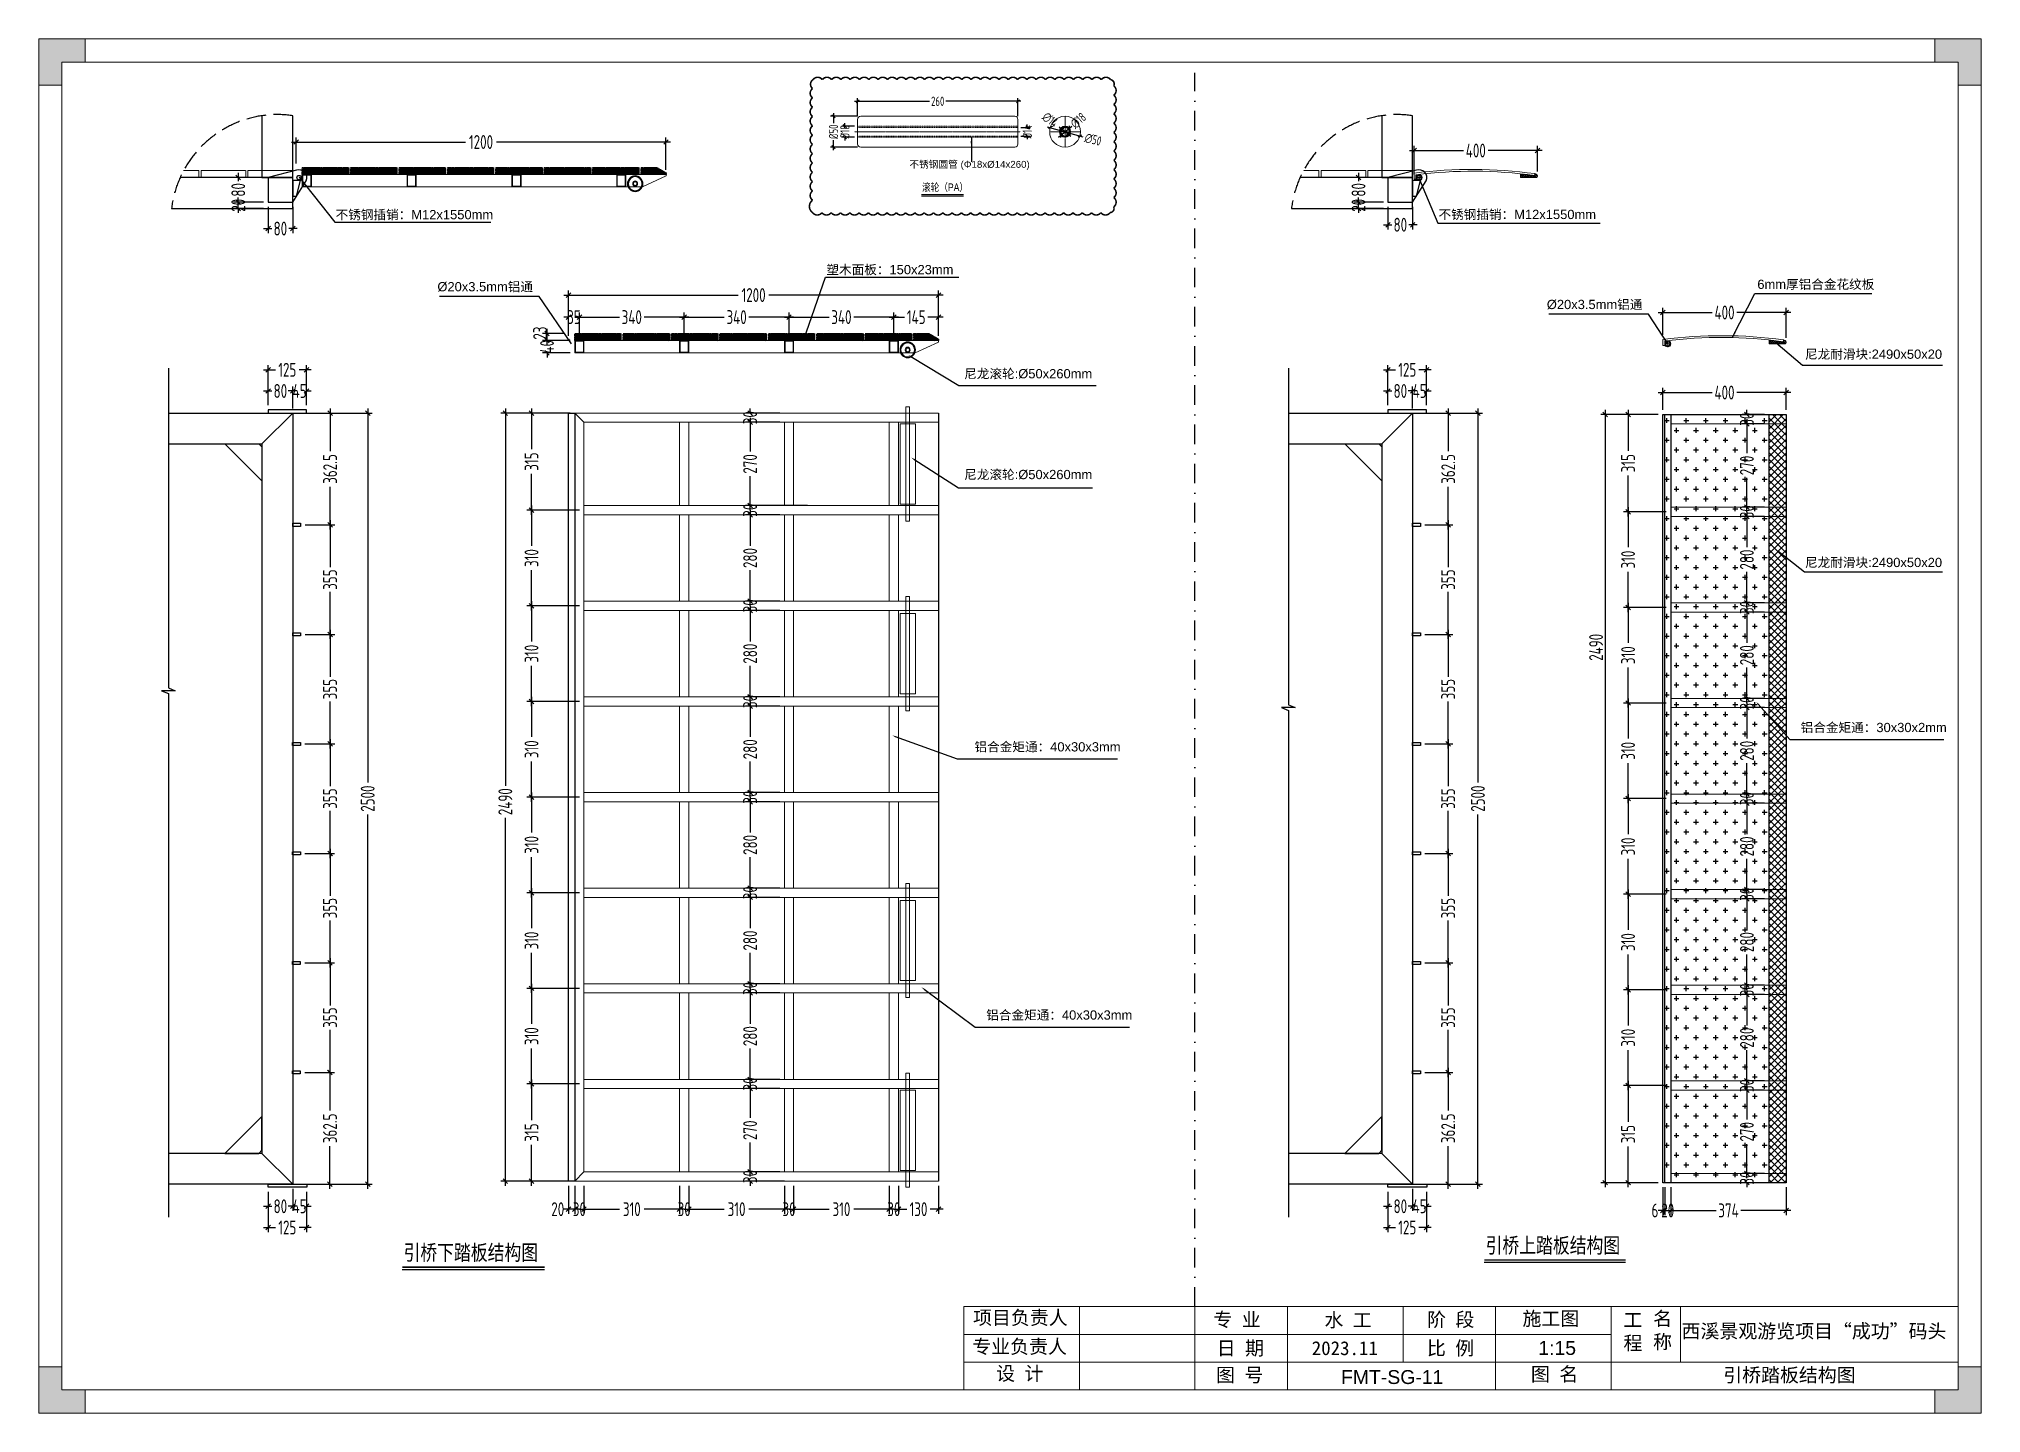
# Model space of a CAD drawing. Header units: millimetres. Extents: x 4 to 2106212, y -117026 to 198097.
# Drawn here: x 1826596 to 1832896, y 185554 to 190009 of the extents above; entities that cross this region are included whole.
import ezdxf
from ezdxf import colors
from ezdxf.entities.mleader import LeaderData, LeaderLine
from ezdxf.math import Vec2, Vec3

# ---------------------------------------------------------------- set-up
doc = ezdxf.new("R2010")
doc.units = ezdxf.units.MM
for name, pattern in [('CENTER', [0.6, 0.375, -0.075, 0.075, -0.075]), ('DASH', [0.35, 0.25, -0.1]), ('DASHDOT2', [12.7, 6.35, -3.175, 0, -3.175]), ('DASHED', [0.75, 0.5, -0.25]), ('DASHED2', [0.375, 0.25, -0.125]), ('DIVIDEX2', [63.5, 25.4, -12.7, 0, -12.7, 0, -12.7]), ('PHANTOM2', [1.25, 0.625, -0.125, 0.125, -0.125, 0.125, -0.125])]:
    doc.linetypes.add(name, pattern=pattern)
doc.layers.add('1', color=7, linetype='Continuous', true_color=0xffffff)
for name, color, linetype in [('100x100铝方通', 3, 'Continuous'), ('BS-Index symbol', 35, 'Continuous'), ('HR-Aluminous', 4, 'Continuous'), ('HR-Break', 1, 'PHANTOM2'), ('HR-dimension', 9, 'Continuous'), ('HR-hatch', 8, 'Continuous'), ('HR-Index symbol', 35, 'Continuous'), ('HR-Zhuliang', 3, 'Continuous'), ('标注', 9, 'Continuous'), ('铝条', 31, 'Continuous'), ('铝通', 4, 'Continuous'), ('面板', 44, 'Continuous')]:
    doc.layers.add(name, color=color, linetype=linetype)
for name, color, linetype, lineweight in [('dim', 6, 'Continuous', 13), ('YLW-Background', 45, 'Continuous', 5), ('图框', 7, 'Continuous', 13), ('文本', 3, 'Continuous', 13)]:
    doc.layers.add(name, color=color, linetype=linetype, lineweight=lineweight)
doc.styles.add('Arial', font='arial.ttf')
doc.styles.add('hztxt', font='ros1.shx', dxfattribs={"width": 0.8, "bigfont": 'hztxt.shx'})
doc.styles.get("Standard").update_dxf_attribs({"font": 'arial.ttf'})
doc.styles.add('工程字体', font='arial.ttf', dxfattribs={"width": 0.8})
doc.dimstyles.new('DIM-10', dxfattribs={"dimscale": 10, "dimtxt": 3, "dimasz": 1, "dimexe": 1, "dimexo": 1, "dimgap": 0.5, "dimtad": 0, "dimdec": 3, "dimrnd": 0.0005, "dimzin": 9, "dimdsep": 46, "dimtxsty": 'hztxt', "dimblk": 'OBLIQUE', "dimcen": 0, "dimdle": 1, "dimclrd": 9, "dimclre": 9, "dimclrt": 2, "dimazin": 2, "dimtfac": 1, "dimtdec": 3, "dimtix": 1, "dimtofl": 0, "dimtmove": 2, "dimatfit": 3, "dimldrblk": 'OBLIQUE', "dimfxl": 1, "dimarcsym": 2})
doc.dimstyles.new('DIM-15', dxfattribs={"dimscale": 15, "dimtxt": 3, "dimasz": 1, "dimexe": 1, "dimexo": 1, "dimgap": 0.5, "dimtad": 0, "dimdec": 1, "dimrnd": 0.0005, "dimzin": 9, "dimdsep": 46, "dimtxsty": 'hztxt', "dimblk": 'OBLIQUE', "dimcen": 0, "dimdle": 1, "dimclrd": 9, "dimclre": 9, "dimclrt": 2, "dimazin": 2, "dimtfac": 1, "dimtdec": 1, "dimtix": 1, "dimtofl": 0, "dimtmove": 2, "dimatfit": 3, "dimfxl": 1, "dimarcsym": 2})
doc.dimstyles.new('HR-BI-DIM5', dxfattribs={"dimscale": 6, "dimtxt": 5, "dimasz": 1, "dimexe": 1, "dimexo": 1.5, "dimgap": 2, "dimtad": 1, "dimdec": 1, "dimdsep": 46, "dimtxsty": 'hztxt', "dimcen": 0, "dimdle": 1, "dimclrd": 256, "dimclre": 256, "dimclrt": 2, "dimadec": 1, "dimazin": 0, "dimtfac": 1, "dimtdec": 1, "dimtix": 1, "dimtmove": 2, "dimatfit": 3, "dimfxl": 1, "dimtfill": 1, "dimtolj": 1, "dimtzin": 0, "dimarcsym": 1})

msp = doc.modelspace()

# ---------------------------------------------------------------- texts
at = {"layer": '文本', "style": 'Arial'}
for s, height, p in [('不锈钢圆管 (Φ18x%%C14x260)', 22.5, (1829419.674, 189591.1751, -0.0001)), ('不锈钢插销：M12x1550mm', 30, (1827558.7702, 189424.402)), ('不锈钢插销：M12x1550mm', 30, (1831135.9999, 189425.0204)), ('塑木面板：150x23mm', 30, (1829150.7034, 189246.1852)), ('%%C20x3.5mm铝通', 30, (1827888.9572, 189190.7981)), ('6mm厚铝合金花纹板', 30, (1832170.1949, 189198.5817)), ('%%C20x3.5mm铝通', 30, (1831487.3609, 189133.2009, 0.0005)), ('尼龙耐滑块:2490x50x20', 30, (1832324.859, 188972.0877)), ('尼龙滚轮:%%C50x260mm ', 30, (1829597.659, 188908.7516, 0.0003)), ('尼龙滚轮:%%C50x260mm ', 30, (1829597.659, 188581.8965, 0.0003)), ('尼龙耐滑块:2490x50x20', 30, (1832324.859, 188296.8873)), ('铝合金矩通：30x30x2mm', 30, (1832310.7662, 187761.8524)), ('铝合金矩通：40x30x3mm', 30, (1829630.9689, 187699.1159)), ('铝合金矩通：40x30x3mm', 30, (1829669.0898, 186829.7819))]:
    msp.add_text(s, height=height, dxfattribs=at).set_placement(p)
at = {"layer": '文本', "char_height": 45, "attachment_point": 1, "style": 'Arial'}
for s, insert in [('\\P1:15', (1831459.786, 185862.9866)), ('\\PFMT-SG-11', (1830819.9553, 185768.6115)), ('\\P{\\fSimSun|b0|i0|c134|p2;引桥踏板结构图}', (1832059.48, 185775.157))]:
    msp.add_mtext(s, dxfattribs=dict(at, insert=insert))

# ---------------------------------------------------------------- blocks, each defined once
blk = doc.blocks.new('lun')
for radius in [25, 22.9, 8.02, 6.5]:
    blk.add_circle((160995, 36747.8), radius)
blk = doc.blocks.new('zw$DD29')
at = {"layer": '面板', "linetype": 'DASHED', "ltscale": 5}
h = blk.add_hatch(dxfattribs=at)
h.set_pattern_fill('ANSI31', color=256)
h.set_pattern_definition([(45, (-3, 0), (-2.245064, 2.245064), [])])
h.paths.add_polyline_path([(160, 33), (10, 33), (10, 10), (37, 10), (160, 10)])
h = blk.add_hatch(dxfattribs=at)
h.set_pattern_fill('ANSI31', color=256)
h.set_pattern_definition([(45, (154, 2e-11), (-2.245064, 2.245064), [])])
h.paths.add_polyline_path([(317, 33), (167, 33), (167, 10), (194, 10), (317, 10)])
h = blk.add_hatch(dxfattribs=at)
h.set_pattern_fill('ANSI31', color=256)
h.set_pattern_definition([(45, (311, 5e-11), (-2.245064, 2.245064), [])])
h.paths.add_polyline_path([(474, 33), (324, 33), (324, 10), (351, 10), (474, 10)])
h = blk.add_hatch(dxfattribs=at)
h.set_pattern_fill('ANSI31', color=256)
h.set_pattern_definition([(45, (468, 7e-11), (-2.245064, 2.245064), [])])
h.paths.add_polyline_path([(631, 33), (481, 33), (481, 10), (508, 10), (631, 10)])
h = blk.add_hatch(dxfattribs=at)
h.set_pattern_fill('ANSI31', color=256)
h.set_pattern_definition([(45, (625, 1e-10), (-2.245064, 2.245064), [])])
h.paths.add_polyline_path([(788, 33), (638, 33), (638, 10), (665, 10), (788, 10)])
h = blk.add_hatch(dxfattribs=at)
h.set_pattern_fill('ANSI31', color=256)
h.set_pattern_definition([(45, (782, 1e-10), (-2.245064, 2.245064), [])])
h.paths.add_polyline_path([(945, 33), (795, 33), (795, 10), (822, 10), (945, 10)])
h = blk.add_hatch(dxfattribs=at)
h.set_pattern_fill('ANSI31', color=256)
h.set_pattern_definition([(45, (939, 1e-10), (-2.245064, 2.245064), [])])
h.paths.add_polyline_path([(1102, 33), (952, 33), (952, 10), (979, 10), (1102, 10)])
h = blk.add_hatch(dxfattribs=at)
h.set_pattern_fill('ANSI31', color=256)
h.set_pattern_definition([(45, (-20, 0), (-2.245064, 2.245064), [])])
h.paths.add_polyline_path([(1158.7, 33), (1109, 33), (1109, 10), (1190, 10), (1190, 15)])
at = {"layer": 'dim'}
for points in [[(40, 10), (10, 10), (10, -30), (40, -30)], [(38, 8), (12, 8), (12, -28), (38, -28)], [(1190, 10), (40, 10), (40, -30), (1113.8, -30), (1190, 5)], [(380, 10), (350, 10), (350, -30), (380, -30)], [(378, 8), (352, 8), (352, -28), (378, -28)], [(720, 10), (690, 10), (690, -30), (720, -30)], [(718, 8), (692, 8), (692, -28), (718, -28)], [(1060, 10), (1030, 10), (1030, -30), (1060, -30)], [(1058, 8), (1032, 8), (1032, -28), (1058, -28)]]:
    blk.add_lwpolyline(points, close=True, dxfattribs=at)
blk.add_circle((1090, -20), 6, dxfattribs=at)
at = {"layer": '面板', "linetype": 'DASHED', "ltscale": 5}
for points in [[(160, 10), (10, 10), (10, 33), (160, 33)], [(317, 10), (167, 10), (167, 33), (317, 33)], [(474, 10), (324, 10), (324, 33), (474, 33)], [(631, 10), (481, 10), (481, 33), (631, 33)], [(788, 10), (638, 10), (638, 33), (788, 33)], [(945, 10), (795, 10), (795, 33), (945, 33)], [(1102, 10), (952, 10), (952, 33), (1102, 33)], [(1190, 10), (1109, 10), (1109, 33), (1158.7, 33), (1190, 15)]]:
    blk.add_lwpolyline(points, close=True, dxfattribs=at)
at = {"color": 4, "extrusion": (0, 0, -1), "zscale": -1}
blk.add_blockref('lun', (-162085, -36767.8), dxfattribs=at)
blk = doc.blocks.new('_Oblique')
at = {"color": 0, "linetype": 'ByBlock', "lineweight": -2}
blk.add_line((-0.5, -0.5), (0.5, 0.5), dxfattribs=at)
blk = doc.blocks.new('*D388')
at = {"layer": 'Defpoints', "color": 0, "ltscale": 1.5, "transparency": 16777216}
for p in [(1828334.4, 188796.2), (1828109.3, 186306.2), (1828334.4, 186306.2)]:
    blk.add_point(p, dxfattribs=at)
at = {"layer": 'HR-dimension', "color": 9, "lineweight": -2, "ltscale": 1.5, "transparency": 16777216}
for p, q in [((1828109.3, 188811.2), (1828109.3, 187588.1)), ((1828319.4, 188796.2), (1828094.3, 188796.2)), ((1828109.3, 186291.2), (1828109.3, 187484.3)), ((1828319.4, 186306.2), (1828094.3, 186306.2))]:
    blk.add_line(p, q, dxfattribs=at)
at = {"layer": 'HR-dimension', "color": 9, "lineweight": -2, "ltscale": 1.5, "transparency": 16777216, "xscale": 15, "yscale": 15, "zscale": 15}
for p, rotation in [((1828109.3, 188796.2), 90), ((1828109.3, 186306.2), 270)]:
    blk.add_blockref('_Oblique', p, dxfattribs=dict(at, rotation=rotation))
at = {"layer": 'HR-dimension', "color": 2, "ltscale": 1.5, "transparency": 16777216, "insert": (1828109.3, 187536.2), "char_height": 45, "attachment_point": 5, "rotation": 90, "style": 'hztxt'}
blk.add_mtext('2490', dxfattribs=at)
blk = doc.blocks.new('*D389')
at = {"layer": 'Defpoints', "color": 0, "ltscale": 1.5, "transparency": 16777216}
for p in [(1828334.4, 188796.2), (1828194.2, 188481.2), (1828364.4, 188481.2)]:
    blk.add_point(p, dxfattribs=at)
at = {"layer": 'HR-dimension', "color": 9, "lineweight": -2, "ltscale": 1.5, "transparency": 16777216}
for p, q in [((1828194.2, 188811.2), (1828194.2, 188678.6)), ((1828319.4, 188796.2), (1828179.2, 188796.2)), ((1828194.2, 188466.2), (1828194.2, 188598.8)), ((1828349.4, 188481.2), (1828179.2, 188481.2))]:
    blk.add_line(p, q, dxfattribs=at)
at = {"layer": 'HR-dimension', "color": 9, "lineweight": -2, "ltscale": 1.5, "transparency": 16777216, "xscale": 15, "yscale": 15, "zscale": 15}
for p, rotation in [((1828194.2, 188796.2), 90), ((1828194.2, 188481.2), 270)]:
    blk.add_blockref('_Oblique', p, dxfattribs=dict(at, rotation=rotation))
at = {"layer": 'HR-dimension', "color": 2, "ltscale": 1.5, "transparency": 16777216, "insert": (1828194.2, 188638.7), "char_height": 45, "attachment_point": 5, "rotation": 90, "style": 'hztxt'}
blk.add_mtext('315', dxfattribs=at)
blk = doc.blocks.new('*D390')
at = {"layer": 'Defpoints', "color": 0, "ltscale": 1.5, "transparency": 16777216}
for p in [(1827464.5, 188936.4), (1827339.6, 188806.2), (1827464.5, 188806.2)]:
    blk.add_point(p, dxfattribs=at)
at = {"layer": 'HR-dimension', "color": 9, "lineweight": -2, "ltscale": 1.5, "transparency": 16777216}
for p, q in [((1827324.6, 188936.4), (1827364, 188936.4)), ((1827339.6, 188821.2), (1827339.6, 188951.4)), ((1827479.5, 188936.4), (1827440.2, 188936.4)), ((1827464.5, 188821.2), (1827464.5, 188951.4))]:
    blk.add_line(p, q, dxfattribs=at)
at = {"layer": 'HR-dimension', "color": 9, "lineweight": -2, "ltscale": 1.5, "transparency": 16777216, "xscale": 15, "yscale": 15, "zscale": 15, "rotation": 180}
blk.add_blockref('_Oblique', (1827339.6, 188936.4), dxfattribs=at)
at = {"layer": 'HR-dimension', "color": 9, "lineweight": -2, "ltscale": 1.5, "transparency": 16777216, "xscale": 15, "yscale": 15, "zscale": 15}
blk.add_blockref('_Oblique', (1827464.5, 188936.4), dxfattribs=at)
at = {"layer": 'HR-dimension', "color": 2, "ltscale": 1.5, "transparency": 16777216, "insert": (1827402.1, 188936.4), "char_height": 45, "attachment_point": 5, "style": 'hztxt'}
blk.add_mtext('125', dxfattribs=at)
blk = doc.blocks.new('*D391')
at = {"layer": 'Defpoints', "color": 0, "ltscale": 1.5, "transparency": 16777216}
for p in [(1827419.6, 188867.7), (1827339.6, 188806.2), (1827419.6, 188796.2)]:
    blk.add_point(p, dxfattribs=at)
at = {"layer": 'HR-dimension', "color": 9, "lineweight": -2, "ltscale": 1.5, "transparency": 16777216}
for p, q in [((1827339.6, 188821.2), (1827339.6, 188882.7)), ((1827419.6, 188811.2), (1827419.6, 188882.7)), ((1827324.6, 188867.7), (1827351.7, 188867.7)), ((1827434.6, 188867.7), (1827407.5, 188867.7))]:
    blk.add_line(p, q, dxfattribs=at)
at = {"layer": 'HR-dimension', "color": 9, "lineweight": -2, "ltscale": 1.5, "transparency": 16777216, "xscale": 15, "yscale": 15, "zscale": 15, "rotation": 180}
blk.add_blockref('_Oblique', (1827339.6, 188867.7), dxfattribs=at)
at = {"layer": 'HR-dimension', "color": 9, "lineweight": -2, "ltscale": 1.5, "transparency": 16777216, "xscale": 15, "yscale": 15, "zscale": 15}
blk.add_blockref('_Oblique', (1827419.6, 188867.7), dxfattribs=at)
at = {"layer": 'HR-dimension', "color": 2, "ltscale": 1.5, "transparency": 16777216, "insert": (1827379.6, 188867.7), "char_height": 45, "attachment_point": 5, "style": 'hztxt'}
blk.add_mtext('80', dxfattribs=at)
blk = doc.blocks.new('*D392')
at = {"layer": 'Defpoints', "color": 0, "ltscale": 1.5, "transparency": 16777216}
for p in [(1827464.5, 188867.7), (1827419.6, 188796.2), (1827464.5, 188806.2)]:
    blk.add_point(p, dxfattribs=at)
at = {"layer": 'HR-dimension', "color": 9, "lineweight": -2, "ltscale": 1.5, "transparency": 16777216}
for p, q in [((1827419.6, 188811.2), (1827419.6, 188882.7)), ((1827464.5, 188821.2), (1827464.5, 188882.7)), ((1827419.6, 188867.7), (1827404.6, 188867.7)), ((1827464.5, 188867.7), (1827479.5, 188867.7))]:
    blk.add_line(p, q, dxfattribs=at)
at = {"layer": 'HR-dimension', "color": 9, "lineweight": -2, "ltscale": 1.5, "transparency": 16777216, "xscale": 15, "yscale": 15, "zscale": 15}
blk.add_blockref('_Oblique', (1827419.6, 188867.7), dxfattribs=at)
at = {"layer": 'HR-dimension', "color": 9, "lineweight": -2, "ltscale": 1.5, "transparency": 16777216, "xscale": 15, "yscale": 15, "zscale": 15, "rotation": 180}
blk.add_blockref('_Oblique', (1827464.5, 188867.7), dxfattribs=at)
at = {"layer": 'HR-dimension', "color": 2, "ltscale": 1.5, "transparency": 16777216, "insert": (1827442.1, 188867.7), "char_height": 45, "attachment_point": 5, "style": 'hztxt'}
blk.add_mtext('45', dxfattribs=at)
blk = doc.blocks.new('*D393')
at = {"layer": 'Defpoints', "color": 0, "ltscale": 1.5, "transparency": 16777216}
for p in [(1827419.6, 188796.2), (1827444.6, 188433.7), (1827540.9, 188433.7)]:
    blk.add_point(p, dxfattribs=at)
at = {"layer": 'HR-dimension', "color": 9, "lineweight": -2, "ltscale": 1.5, "transparency": 16777216}
for p, q in [((1827540.9, 188811.2), (1827540.9, 188672.8)), ((1827434.6, 188796.2), (1827555.9, 188796.2)), ((1827540.9, 188418.7), (1827540.9, 188557)), ((1827459.6, 188433.7), (1827555.9, 188433.7))]:
    blk.add_line(p, q, dxfattribs=at)
at = {"layer": 'HR-dimension', "color": 9, "lineweight": -2, "ltscale": 1.5, "transparency": 16777216, "xscale": 15, "yscale": 15, "zscale": 15}
for p, rotation in [((1827540.9, 188796.2), 90), ((1827540.9, 188433.7), 270)]:
    blk.add_blockref('_Oblique', p, dxfattribs=dict(at, rotation=rotation))
at = {"layer": 'HR-dimension', "color": 2, "ltscale": 1.5, "transparency": 16777216, "insert": (1827540.9, 188614.9), "char_height": 45, "attachment_point": 5, "rotation": 90, "style": 'hztxt'}
blk.add_mtext('362.5', dxfattribs=at)
blk = doc.blocks.new('*D394')
at = {"layer": 'Defpoints', "color": 0, "ltscale": 1.5, "transparency": 16777216}
for p in [(1827444.6, 188078.7), (1827444.5, 187723.7), (1827540.8, 187723.7)]:
    blk.add_point(p, dxfattribs=at)
at = {"layer": 'HR-dimension', "color": 9, "lineweight": -2, "ltscale": 1.5, "transparency": 16777216}
for p, q in [((1827459.6, 188078.7), (1827555.8, 188078.7)), ((1827540.8, 188093.7), (1827540.8, 187941.1)), ((1827540.8, 187708.7), (1827540.8, 187861.3)), ((1827459.5, 187723.7), (1827555.8, 187723.7))]:
    blk.add_line(p, q, dxfattribs=at)
at = {"layer": 'HR-dimension', "color": 9, "lineweight": -2, "ltscale": 1.5, "transparency": 16777216, "xscale": 15, "yscale": 15, "zscale": 15}
for p, rotation in [((1827540.8, 188078.7), 90), ((1827540.8, 187723.7), 270)]:
    blk.add_blockref('_Oblique', p, dxfattribs=dict(at, rotation=rotation))
at = {"layer": 'HR-dimension', "color": 2, "ltscale": 1.5, "transparency": 16777216, "insert": (1827540.8, 187901.2), "char_height": 45, "attachment_point": 5, "rotation": 90, "style": 'hztxt'}
blk.add_mtext('355', dxfattribs=at)
blk = doc.blocks.new('*D395')
at = {"layer": 'Defpoints', "color": 0, "ltscale": 1.5, "transparency": 16777216}
for p in [(1827419.6, 188796.2), (1827419.5, 186296.2), (1827662.9, 186296.2)]:
    blk.add_point(p, dxfattribs=at)
at = {"layer": 'HR-dimension', "color": 9, "lineweight": -2, "ltscale": 1.5, "transparency": 16777216}
for p, q in [((1827662.9, 188811.2), (1827662.9, 187598.1)), ((1827434.6, 188796.2), (1827677.9, 188796.2)), ((1827662.9, 186281.2), (1827662.9, 187494.3)), ((1827434.5, 186296.2), (1827677.9, 186296.2))]:
    blk.add_line(p, q, dxfattribs=at)
at = {"layer": 'HR-dimension', "color": 9, "lineweight": -2, "ltscale": 1.5, "transparency": 16777216, "xscale": 15, "yscale": 15, "zscale": 15}
for p, rotation in [((1827662.9, 188796.2), 90), ((1827662.9, 186296.2), 270)]:
    blk.add_blockref('_Oblique', p, dxfattribs=dict(at, rotation=rotation))
at = {"layer": 'HR-dimension', "color": 2, "ltscale": 1.5, "transparency": 16777216, "insert": (1827662.9, 187546.2), "char_height": 45, "attachment_point": 5, "rotation": 90, "style": 'hztxt'}
blk.add_mtext('2500', dxfattribs=at)
blk = doc.blocks.new('*D396')
at = {"layer": 'Defpoints', "color": 0, "ltscale": 1.5, "transparency": 16777216}
for p in [(1828364.4, 188481.2), (1828194.2, 188171.2), (1828364.4, 188171.2)]:
    blk.add_point(p, dxfattribs=at)
at = {"layer": 'HR-dimension', "color": 9, "lineweight": -2, "ltscale": 1.5, "transparency": 16777216}
for p, q in [((1828194.2, 188496.2), (1828194.2, 188366.1)), ((1828349.4, 188481.2), (1828179.2, 188481.2)), ((1828194.2, 188156.2), (1828194.2, 188286.3)), ((1828349.4, 188171.2), (1828179.2, 188171.2))]:
    blk.add_line(p, q, dxfattribs=at)
at = {"layer": 'HR-dimension', "color": 9, "lineweight": -2, "ltscale": 1.5, "transparency": 16777216, "xscale": 15, "yscale": 15, "zscale": 15}
for p, rotation in [((1828194.2, 188481.2), 90), ((1828194.2, 188171.2), 270)]:
    blk.add_blockref('_Oblique', p, dxfattribs=dict(at, rotation=rotation))
at = {"layer": 'HR-dimension', "color": 2, "ltscale": 1.5, "transparency": 16777216, "insert": (1828194.2, 188326.2), "char_height": 45, "attachment_point": 5, "rotation": 90, "style": 'hztxt'}
blk.add_mtext('310', dxfattribs=at)
blk = doc.blocks.new('*D309')
at = {"layer": 'Defpoints', "color": 0, "ltscale": 1.5, "transparency": 16777216}
for p in [(1828364.4, 188171.2), (1828194.2, 187861.2), (1828364.4, 187861.2)]:
    blk.add_point(p, dxfattribs=at)
at = {"layer": 'HR-dimension', "color": 9, "lineweight": -2, "ltscale": 1.5, "transparency": 16777216}
for p, q in [((1828194.2, 188186.2), (1828194.2, 188056.1)), ((1828349.4, 188171.2), (1828179.2, 188171.2)), ((1828194.2, 187846.2), (1828194.2, 187976.3)), ((1828349.4, 187861.2), (1828179.2, 187861.2))]:
    blk.add_line(p, q, dxfattribs=at)
at = {"layer": 'HR-dimension', "color": 9, "lineweight": -2, "ltscale": 1.5, "transparency": 16777216, "xscale": 15, "yscale": 15, "zscale": 15}
for p, rotation in [((1828194.2, 188171.2), 90), ((1828194.2, 187861.2), 270)]:
    blk.add_blockref('_Oblique', p, dxfattribs=dict(at, rotation=rotation))
at = {"layer": 'HR-dimension', "color": 2, "ltscale": 1.5, "transparency": 16777216, "insert": (1828194.2, 188016.2), "char_height": 45, "attachment_point": 5, "rotation": 90, "style": 'hztxt'}
blk.add_mtext('310', dxfattribs=at)
blk = doc.blocks.new('*D310')
at = {"layer": 'Defpoints', "color": 0, "ltscale": 1.5, "transparency": 16777216}
for p in [(1828349.4, 189107.1), (1828314.4, 189031), (1828349.4, 189031, 0)]:
    blk.add_point(p, dxfattribs=at)
at = {"layer": 'HR-dimension', "color": 9, "lineweight": -2, "ltscale": 1.5, "transparency": 16777216}
for p, q in [((1828314.4, 189107.1), (1828299.4, 189107.1)), ((1828314.4, 189046), (1828314.4, 189122.1)), ((1828349.4, 189046), (1828349.4, 189122.1)), ((1828349.4, 189107.1), (1828364.4, 189107.1))]:
    blk.add_line(p, q, dxfattribs=at)
at = {"layer": 'HR-dimension', "color": 9, "lineweight": -2, "ltscale": 1.5, "transparency": 16777216, "xscale": 15, "yscale": 15, "zscale": 15}
blk.add_blockref('_Oblique', (1828314.4, 189107.1), dxfattribs=at)
at = {"layer": 'HR-dimension', "color": 9, "lineweight": -2, "ltscale": 1.5, "transparency": 16777216, "xscale": 15, "yscale": 15, "zscale": 15, "rotation": 180}
blk.add_blockref('_Oblique', (1828349.4, 189107.1), dxfattribs=at)
at = {"layer": 'HR-dimension', "color": 2, "ltscale": 1.5, "transparency": 16777216, "insert": (1828331.9, 189107.1), "char_height": 45, "attachment_point": 5, "style": 'hztxt'}
blk.add_mtext('35', dxfattribs=at)
blk = doc.blocks.new('*D311')
at = {"layer": 'Defpoints', "color": 0, "ltscale": 1.5, "transparency": 16777216}
for p in [(1829514.4, 189107.1), (1829369.4, 189031, 0), (1829514.4, 189031, 0)]:
    blk.add_point(p, dxfattribs=at)
at = {"layer": 'HR-dimension', "color": 9, "lineweight": -2, "ltscale": 1.5, "transparency": 16777216}
for p, q in [((1829354.4, 189107.1), (1829403.8, 189107.1)), ((1829369.4, 189046), (1829369.4, 189122.1)), ((1829529.4, 189107.1), (1829480, 189107.1)), ((1829514.4, 189046), (1829514.4, 189122.1))]:
    blk.add_line(p, q, dxfattribs=at)
at = {"layer": 'HR-dimension', "color": 9, "lineweight": -2, "ltscale": 1.5, "transparency": 16777216, "xscale": 15, "yscale": 15, "zscale": 15, "rotation": 180}
blk.add_blockref('_Oblique', (1829369.4, 189107.1), dxfattribs=at)
at = {"layer": 'HR-dimension', "color": 9, "lineweight": -2, "ltscale": 1.5, "transparency": 16777216, "xscale": 15, "yscale": 15, "zscale": 15}
blk.add_blockref('_Oblique', (1829514.4, 189107.1), dxfattribs=at)
at = {"layer": 'HR-dimension', "color": 2, "ltscale": 1.5, "transparency": 16777216, "insert": (1829441.9, 189107.1), "char_height": 45, "attachment_point": 5, "style": 'hztxt'}
blk.add_mtext('145', dxfattribs=at)
blk = doc.blocks.new('*D312')
at = {"layer": 'Defpoints', "color": 0, "ltscale": 1.5, "transparency": 16777216}
for p in [(1829514.4, 189178.7), (1828314.4, 189031), (1829514.4, 189031, 0)]:
    blk.add_point(p, dxfattribs=at)
at = {"layer": 'HR-dimension', "color": 9, "lineweight": -2, "ltscale": 1.5, "transparency": 16777216}
for p, q in [((1828314.4, 189046), (1828314.4, 189193.7)), ((1829514.4, 189046), (1829514.4, 189193.7)), ((1828299.4, 189178.7), (1828864.3, 189178.7)), ((1829529.4, 189178.7), (1828964.5, 189178.7))]:
    blk.add_line(p, q, dxfattribs=at)
at = {"layer": 'HR-dimension', "color": 9, "lineweight": -2, "ltscale": 1.5, "transparency": 16777216, "xscale": 15, "yscale": 15, "zscale": 15, "rotation": 180}
blk.add_blockref('_Oblique', (1828314.4, 189178.7), dxfattribs=at)
at = {"layer": 'HR-dimension', "color": 9, "lineweight": -2, "ltscale": 1.5, "transparency": 16777216, "xscale": 15, "yscale": 15, "zscale": 15}
blk.add_blockref('_Oblique', (1829514.4, 189178.7), dxfattribs=at)
at = {"layer": 'HR-dimension', "color": 2, "ltscale": 1.5, "transparency": 16777216, "insert": (1828914.4, 189178.7), "char_height": 45, "attachment_point": 5, "style": 'hztxt'}
blk.add_mtext('1200', dxfattribs=at)
blk = doc.blocks.new('*D397')
at = {"layer": 'Defpoints', "color": 0, "ltscale": 1.5, "transparency": 16777216}
for p in [(1828903.3, 188796.2), (1829014.4, 188796.2), (1829014.4, 188766.2, 0)]:
    blk.add_point(p, dxfattribs=at)
at = {"layer": 'HR-dimension', "color": 9, "lineweight": -2, "ltscale": 1.5, "transparency": 16777216}
for p, q in [((1828903.3, 188796.2), (1828903.3, 188811.2)), ((1828999.4, 188796.2), (1828888.3, 188796.2)), ((1828999.4, 188766.2), (1828888.3, 188766.2)), ((1828903.3, 188766.2), (1828903.3, 188751.2))]:
    blk.add_line(p, q, dxfattribs=at)
at = {"layer": 'HR-dimension', "color": 9, "lineweight": -2, "ltscale": 1.5, "transparency": 16777216, "xscale": 15, "yscale": 15, "zscale": 15}
for p, rotation in [((1828903.3, 188796.2), 270), ((1828903.3, 188766.2), 90)]:
    blk.add_blockref('_Oblique', p, dxfattribs=dict(at, rotation=rotation))
at = {"layer": 'HR-dimension', "color": 2, "ltscale": 1.5, "transparency": 16777216, "insert": (1828903.3, 188781.2), "char_height": 45, "attachment_point": 5, "rotation": 90, "style": 'hztxt'}
blk.add_mtext('30', dxfattribs=at)
blk = doc.blocks.new('*D313')
at = {"layer": 'Defpoints', "color": 0, "ltscale": 1.5, "transparency": 16777216}
for p in [(1829014.4, 188766.2, 0), (1828903.3, 188496.2), (1829014.4, 188496.2)]:
    blk.add_point(p, dxfattribs=at)
at = {"layer": 'HR-dimension', "color": 9, "lineweight": -2, "ltscale": 1.5, "transparency": 16777216}
for p, q in [((1828999.4, 188766.2), (1828888.3, 188766.2)), ((1828903.3, 188781.2), (1828903.3, 188671.1)), ((1828903.3, 188481.2), (1828903.3, 188591.3)), ((1828999.4, 188496.2), (1828888.3, 188496.2))]:
    blk.add_line(p, q, dxfattribs=at)
at = {"layer": 'HR-dimension', "color": 9, "lineweight": -2, "ltscale": 1.5, "transparency": 16777216, "xscale": 15, "yscale": 15, "zscale": 15}
for p, rotation in [((1828903.3, 188766.2), 90), ((1828903.3, 188496.2), 270)]:
    blk.add_blockref('_Oblique', p, dxfattribs=dict(at, rotation=rotation))
at = {"layer": 'HR-dimension', "color": 2, "ltscale": 1.5, "transparency": 16777216, "insert": (1828903.3, 188631.2), "char_height": 45, "attachment_point": 5, "rotation": 90, "style": 'hztxt'}
blk.add_mtext('270', dxfattribs=at)
blk = doc.blocks.new('*D398')
at = {"layer": 'Defpoints', "color": 0, "ltscale": 1.5, "transparency": 16777216}
for p in [(1829104.4, 188496.2), (1828903.3, 188466.2), (1829014.4, 188466.2)]:
    blk.add_point(p, dxfattribs=at)
at = {"layer": 'HR-dimension', "color": 9, "lineweight": -2, "ltscale": 1.5, "transparency": 16777216}
for p, q in [((1829089.4, 188496.2), (1828888.3, 188496.2)), ((1828903.3, 188496.2), (1828903.3, 188511.2)), ((1828999.4, 188466.2), (1828888.3, 188466.2)), ((1828903.3, 188466.2), (1828903.3, 188451.2))]:
    blk.add_line(p, q, dxfattribs=at)
at = {"layer": 'HR-dimension', "color": 9, "lineweight": -2, "ltscale": 1.5, "transparency": 16777216, "xscale": 15, "yscale": 15, "zscale": 15}
for p, rotation in [((1828903.3, 188496.2), 270), ((1828903.3, 188466.2), 90)]:
    blk.add_blockref('_Oblique', p, dxfattribs=dict(at, rotation=rotation))
at = {"layer": 'HR-dimension', "color": 2, "ltscale": 1.5, "transparency": 16777216, "insert": (1828903.3, 188481.2), "char_height": 45, "attachment_point": 5, "rotation": 90, "style": 'hztxt'}
blk.add_mtext('30', dxfattribs=at)
blk = doc.blocks.new('*D399')
at = {"layer": 'Defpoints', "color": 0, "ltscale": 1.5, "transparency": 16777216}
for p in [(1829014.4, 188466.2), (1828903.3, 188186.2), (1829014.4, 188186.2)]:
    blk.add_point(p, dxfattribs=at)
at = {"layer": 'HR-dimension', "color": 9, "lineweight": -2, "ltscale": 1.5, "transparency": 16777216}
for p, q in [((1828999.4, 188466.2), (1828888.3, 188466.2)), ((1828903.3, 188481.2), (1828903.3, 188366.1)), ((1828903.3, 188171.2), (1828903.3, 188286.3)), ((1828999.4, 188186.2), (1828888.3, 188186.2))]:
    blk.add_line(p, q, dxfattribs=at)
at = {"layer": 'HR-dimension', "color": 9, "lineweight": -2, "ltscale": 1.5, "transparency": 16777216, "xscale": 15, "yscale": 15, "zscale": 15}
for p, rotation in [((1828903.3, 188466.2), 90), ((1828903.3, 188186.2), 270)]:
    blk.add_blockref('_Oblique', p, dxfattribs=dict(at, rotation=rotation))
at = {"layer": 'HR-dimension', "color": 2, "ltscale": 1.5, "transparency": 16777216, "insert": (1828903.3, 188326.2), "char_height": 45, "attachment_point": 5, "rotation": 90, "style": 'hztxt'}
blk.add_mtext('280', dxfattribs=at)
blk = doc.blocks.new('*D314')
at = {"layer": 'Defpoints', "color": 0, "ltscale": 1.5, "transparency": 16777216}
for p in [(1829014.4, 188186.2), (1828903.3, 188156.2), (1829014.4, 188156.2, 0)]:
    blk.add_point(p, dxfattribs=at)
at = {"layer": 'HR-dimension', "color": 9, "lineweight": -2, "ltscale": 1.5, "transparency": 16777216}
for p, q in [((1828999.4, 188186.2), (1828888.3, 188186.2)), ((1828903.3, 188186.2), (1828903.3, 188201.2)), ((1828999.4, 188156.2), (1828888.3, 188156.2)), ((1828903.3, 188156.2), (1828903.3, 188141.2))]:
    blk.add_line(p, q, dxfattribs=at)
at = {"layer": 'HR-dimension', "color": 9, "lineweight": -2, "ltscale": 1.5, "transparency": 16777216, "xscale": 15, "yscale": 15, "zscale": 15}
for p, rotation in [((1828903.3, 188186.2), 270), ((1828903.3, 188156.2), 90)]:
    blk.add_blockref('_Oblique', p, dxfattribs=dict(at, rotation=rotation))
at = {"layer": 'HR-dimension', "color": 2, "ltscale": 1.5, "transparency": 16777216, "insert": (1828903.3, 188171.2), "char_height": 45, "attachment_point": 5, "rotation": 90, "style": 'hztxt'}
blk.add_mtext('30', dxfattribs=at)
blk = doc.blocks.new('*D400')
at = {"layer": 'Defpoints', "color": 0, "ltscale": 1.5, "transparency": 16777216}
for p in [(1829014.4, 188156.2, 0), (1828903.3, 187876.2), (1829014.4, 187876.2, 0)]:
    blk.add_point(p, dxfattribs=at)
at = {"layer": 'HR-dimension', "color": 9, "lineweight": -2, "ltscale": 1.5, "transparency": 16777216}
for p, q in [((1828999.4, 188156.2), (1828888.3, 188156.2)), ((1828903.3, 188171.2), (1828903.3, 188056.1)), ((1828903.3, 187861.2), (1828903.3, 187976.3)), ((1828999.4, 187876.2), (1828888.3, 187876.2))]:
    blk.add_line(p, q, dxfattribs=at)
at = {"layer": 'HR-dimension', "color": 9, "lineweight": -2, "ltscale": 1.5, "transparency": 16777216, "xscale": 15, "yscale": 15, "zscale": 15}
for p, rotation in [((1828903.3, 188156.2), 90), ((1828903.3, 187876.2), 270)]:
    blk.add_blockref('_Oblique', p, dxfattribs=dict(at, rotation=rotation))
at = {"layer": 'HR-dimension', "color": 2, "ltscale": 1.5, "transparency": 16777216, "insert": (1828903.3, 188016.2), "char_height": 45, "attachment_point": 5, "rotation": 90, "style": 'hztxt'}
blk.add_mtext('280', dxfattribs=at)
blk = doc.blocks.new('*D315')
at = {"layer": 'Defpoints', "color": 0, "ltscale": 1.5, "transparency": 16777216}
for p in [(1828903.3, 186306.2), (1829014.4, 186336.2, 0), (1829029.4, 186306.2)]:
    blk.add_point(p, dxfattribs=at)
at = {"layer": 'HR-dimension', "color": 9, "lineweight": -2, "ltscale": 1.5, "transparency": 16777216}
for p, q in [((1828999.4, 186336.2), (1828888.3, 186336.2)), ((1829014.4, 186306.2), (1828888.3, 186306.2)), ((1828903.3, 186336.2), (1828903.3, 186351.2)), ((1828903.3, 186306.2), (1828903.3, 186291.2))]:
    blk.add_line(p, q, dxfattribs=at)
at = {"layer": 'HR-dimension', "color": 9, "lineweight": -2, "ltscale": 1.5, "transparency": 16777216, "xscale": 15, "yscale": 15, "zscale": 15}
for p, rotation in [((1828903.3, 186336.2), 270), ((1828903.3, 186306.2), 90)]:
    blk.add_blockref('_Oblique', p, dxfattribs=dict(at, rotation=rotation))
at = {"layer": 'HR-dimension', "color": 2, "ltscale": 1.5, "transparency": 16777216, "insert": (1828903.3, 186321.2), "char_height": 45, "attachment_point": 5, "rotation": 90, "style": 'hztxt'}
blk.add_mtext('30', dxfattribs=at)
blk = doc.blocks.new('*D316')
at = {"layer": 'Defpoints', "color": 0, "ltscale": 1.5, "transparency": 16777216}
for p in [(1828630.4, 189674.8), (1827430.4, 189589.7, 0), (1828630.4, 189569.7)]:
    blk.add_point(p, dxfattribs=at)
at = {"layer": 'HR-dimension', "color": 9, "lineweight": -2, "ltscale": 1.5, "transparency": 16777216}
for p, q in [((1827415.4, 189674.8), (1827980.3, 189674.8)), ((1827430.4, 189604.7), (1827430.4, 189689.8)), ((1828645.4, 189674.8), (1828080.5, 189674.8)), ((1828630.4, 189584.7), (1828630.4, 189689.8))]:
    blk.add_line(p, q, dxfattribs=at)
at = {"layer": 'HR-dimension', "color": 9, "lineweight": -2, "ltscale": 1.5, "transparency": 16777216, "xscale": 15, "yscale": 15, "zscale": 15, "rotation": 180}
blk.add_blockref('_Oblique', (1827430.4, 189674.8), dxfattribs=at)
at = {"layer": 'HR-dimension', "color": 9, "lineweight": -2, "ltscale": 1.5, "transparency": 16777216, "xscale": 15, "yscale": 15, "zscale": 15}
blk.add_blockref('_Oblique', (1828630.4, 189674.8), dxfattribs=at)
at = {"layer": 'HR-dimension', "color": 2, "ltscale": 1.5, "transparency": 16777216, "insert": (1828030.4, 189674.8), "char_height": 45, "attachment_point": 5, "style": 'hztxt'}
blk.add_mtext('1200', dxfattribs=at)
blk = doc.blocks.new('*D317')
at = {"layer": 'Defpoints', "color": 0, "ltscale": 1.5, "transparency": 16777216}
for p in [(1828244.5, 189031), (1828334.4, 189031, 0), (1828334.4, 188991, 0)]:
    blk.add_point(p, dxfattribs=at)
at = {"layer": 'HR-dimension', "color": 9, "lineweight": -2, "ltscale": 1.5, "transparency": 16777216}
for p, q in [((1828319.4, 189031), (1828229.5, 189031)), ((1828244.5, 189031), (1828244.5, 189046)), ((1828319.4, 188991), (1828229.5, 188991)), ((1828244.5, 188991), (1828244.5, 188976))]:
    blk.add_line(p, q, dxfattribs=at)
at = {"layer": 'HR-dimension', "color": 9, "lineweight": -2, "ltscale": 1.5, "transparency": 16777216, "xscale": 15, "yscale": 15, "zscale": 15}
for p, rotation in [((1828244.5, 189031), 270), ((1828244.5, 188991), 90)]:
    blk.add_blockref('_Oblique', p, dxfattribs=dict(at, rotation=rotation))
at = {"layer": 'HR-dimension', "color": 2, "ltscale": 1.5, "transparency": 16777216, "insert": (1828244.5, 189011), "char_height": 45, "attachment_point": 5, "rotation": 90, "style": 'hztxt'}
blk.add_mtext('40', dxfattribs=at)
blk = doc.blocks.new('*D318')
at = {"layer": 'Defpoints', "color": 0, "ltscale": 1.5, "transparency": 16777216}
for p in [(1828244.5, 189054), (1828314.4, 189054), (1828314.4, 189031)]:
    blk.add_point(p, dxfattribs=at)
at = {"layer": 'HR-dimension', "color": 9, "lineweight": -2, "ltscale": 1.5, "transparency": 16777216}
for p, q in [((1828244.5, 189016), (1828244.5, 189069)), ((1828299.4, 189054), (1828229.5, 189054)), ((1828299.4, 189031), (1828229.5, 189031))]:
    blk.add_line(p, q, dxfattribs=at)
at = {"layer": 'HR-dimension', "color": 9, "lineweight": -2, "ltscale": 1.5, "transparency": 16777216, "xscale": 15, "yscale": 15, "zscale": 15}
for p, rotation in [((1828244.5, 189054), 90), ((1828244.5, 189031), 270)]:
    blk.add_blockref('_Oblique', p, dxfattribs=dict(at, rotation=rotation))
at = {"layer": 'HR-dimension', "color": 2, "ltscale": 1.5, "transparency": 16777216, "insert": (1828222, 189055.5), "char_height": 45, "attachment_point": 5, "rotation": 90, "style": 'hztxt'}
blk.add_mtext('23', dxfattribs=at)
blk = doc.blocks.new('*U116')
blk.add_line((0, 0), (46.16, 0))
at = {"const_width": 0.5}
blk.add_lwpolyline([(0, 0.75), (46.16, 0.75)], dxfattribs=at)
at = {"style": '工程字体', "width": 0.8}
blk.add_attdef('图名标注', (0.42, 3), '', height=5, dxfattribs=at)
blk = doc.blocks.new('A$C148601bc')
at = {"layer": 'HR-dimension'}
blk.add_lwpolyline([(-5.8, -50), (6.7, 0), (-18.3, 0), (-18.3, -50)], close=True, dxfattribs=at)
blk = doc.blocks.new('*D401')
at = {"layer": 'Defpoints', "color": 0, "ltscale": 1.5, "transparency": 16777216}
for p in [(1830972.2, 189479.7), (1831052.2, 189479.7), (1831052.2, 189406.6)]:
    blk.add_point(p, dxfattribs=at)
at = {"layer": 'HR-dimension', "color": 9, "lineweight": -2, "ltscale": 1.5, "transparency": 16777216}
for p, q in [((1830972.2, 189464.7), (1830972.2, 189391.6)), ((1831052.2, 189464.7), (1831052.2, 189391.6)), ((1830957.2, 189406.6), (1830984.3, 189406.6)), ((1831067.2, 189406.6), (1831040.1, 189406.6))]:
    blk.add_line(p, q, dxfattribs=at)
at = {"layer": 'HR-dimension', "color": 9, "lineweight": -2, "ltscale": 1.5, "transparency": 16777216, "xscale": 15, "yscale": 15, "zscale": 15, "rotation": 180}
blk.add_blockref('_Oblique', (1830972.2, 189406.6), dxfattribs=at)
at = {"layer": 'HR-dimension', "color": 9, "lineweight": -2, "ltscale": 1.5, "transparency": 16777216, "xscale": 15, "yscale": 15, "zscale": 15}
blk.add_blockref('_Oblique', (1831052.2, 189406.6), dxfattribs=at)
at = {"layer": 'HR-dimension', "color": 2, "ltscale": 1.5, "transparency": 16777216, "insert": (1831012.2, 189406.6), "char_height": 45, "attachment_point": 5, "style": 'hztxt'}
blk.add_mtext('80', dxfattribs=at)
blk = doc.blocks.new('*D319')
at = {"layer": 'Defpoints', "color": 0, "ltscale": 1.5, "transparency": 16777216}
for p in [(1830876.6, 189479.7), (1830972.2, 189479.7), (1830972.2, 189459.7)]:
    blk.add_point(p, dxfattribs=at)
at = {"layer": 'HR-dimension', "color": 9, "lineweight": -2, "ltscale": 1.5, "transparency": 16777216}
for p, q in [((1830957.2, 189479.7), (1830861.6, 189479.7)), ((1830957.2, 189459.7), (1830861.6, 189459.7)), ((1830876.6, 189479.7), (1830876.6, 189494.7)), ((1830876.6, 189459.7), (1830876.6, 189444.7))]:
    blk.add_line(p, q, dxfattribs=at)
at = {"layer": 'HR-dimension', "color": 9, "lineweight": -2, "ltscale": 1.5, "transparency": 16777216, "xscale": 15, "yscale": 15, "zscale": 15}
for p, rotation in [((1830876.6, 189479.7), 270), ((1830876.6, 189459.7), 90)]:
    blk.add_blockref('_Oblique', p, dxfattribs=dict(at, rotation=rotation))
at = {"layer": 'HR-dimension', "color": 2, "ltscale": 1.5, "transparency": 16777216, "insert": (1830876.6, 189469.7), "char_height": 45, "attachment_point": 5, "rotation": 90, "style": 'hztxt'}
blk.add_mtext('20', dxfattribs=at)
blk = doc.blocks.new('*D402')
at = {"layer": 'Defpoints', "color": 0, "ltscale": 1.5, "transparency": 16777216}
for p in [(1830876.6, 189559.7), (1830972.2, 189559.7), (1830972.2, 189479.7)]:
    blk.add_point(p, dxfattribs=at)
at = {"layer": 'HR-dimension', "color": 9, "lineweight": -2, "ltscale": 1.5, "transparency": 16777216}
for p, q in [((1830876.6, 189574.7), (1830876.6, 189547.6)), ((1830957.2, 189559.7), (1830861.6, 189559.7)), ((1830957.2, 189479.7), (1830861.6, 189479.7)), ((1830876.6, 189464.7), (1830876.6, 189491.8))]:
    blk.add_line(p, q, dxfattribs=at)
at = {"layer": 'HR-dimension', "color": 9, "lineweight": -2, "ltscale": 1.5, "transparency": 16777216, "xscale": 15, "yscale": 15, "zscale": 15}
for p, rotation in [((1830876.6, 189559.7), 90), ((1830876.6, 189479.7), 270)]:
    blk.add_blockref('_Oblique', p, dxfattribs=dict(at, rotation=rotation))
at = {"layer": 'HR-dimension', "color": 2, "ltscale": 1.5, "transparency": 16777216, "insert": (1830876.6, 189519.7), "char_height": 45, "attachment_point": 5, "rotation": 90, "style": 'hztxt'}
blk.add_mtext('80', dxfattribs=at)
blk = doc.blocks.new('A$C46522D11')
for p, q in [((0, 17.1), (8.2, 25.2)), ((2.9, 12.7), (0.5, 15.1)), ((10.4, 12.2), (1.4, 21.3)), ((2.8, 12.8), (9.5, 19.5)), ((5, 12.2), (55.3, 12.2)), ((9.4, 20.3), (5.3, 24.5)), ((9.6, 19.3), (8.9, 25.2)), ((9.3, 12.2), (17.2, 20.1)), ((9.6, 19.3), (55.3, 24.4)), ((17.5, 12.2), (10.4, 19.4)), ((16.4, 12.2), (25.2, 21)), ((24.6, 12.2), (16.7, 20.1)), ((31.6, 12.2), (23.1, 20.8)), ((23.5, 12.2), (33.2, 21.9)), ((38.7, 12.2), (29.5, 21.5)), ((30.5, 12.2), (41.1, 22.8)), ((45.8, 12.2), (35.8, 22.2)), ((37.6, 12.2), (49.1, 23.7)), ((52.9, 12.2), (42.2, 22.9)), ((44.7, 12.2), (55.3, 22.8)), ((55.3, 16.9), (48.5, 23.6)), ((51.8, 12.2), (55.3, 15.7)), ((55.3, 24), (54.9, 24.4)), ((55.3, 12.2), (55.3, 24.4))]:
    blk.add_line(p, q)
at = {"color": 1, "linetype": 'CENTER', "ltscale": 10.16}
for p, q in [((372.9, 11), (394.9, 11)), ((383.9, 0), (383.9, 22))]:
    blk.add_line(p, q, dxfattribs=at)
blk.add_lwpolyline([(399.9, 5.2), (399.9, 25.2, 0.066496), (8.9, 25.2), (9.6, 19.3, -0.065854), (393.9, 19.9), (393.9, 5.2)], format="xyb", close=True)
for radius in [10, 7]:
    blk.add_circle((383.9, 11), radius)
for centre, radius, start, end in [((5, 17.2), 5, 165.52249, 270), ((8.9, 16.2), 9, 90, 165.52249)]:
    blk.add_arc(centre, radius, start, end)
blk = doc.blocks.new('A$C848c3b45')
at = {"layer": '图框', "lineweight": 0, "xscale": -1, "rotation": 359.6607206610116}
blk.add_blockref('A$C46522D11', (383.8, -13.3), dxfattribs=at)
blk = doc.blocks.new('*D403')
at = {"layer": 'Defpoints', "color": 0, "ltscale": 1.5, "transparency": 16777216}
for p in [(1831097.2, 188936.4), (1830972.2, 188806.2), (1831097.2, 188806.2)]:
    blk.add_point(p, dxfattribs=at)
at = {"layer": 'HR-dimension', "color": 9, "lineweight": -2, "ltscale": 1.5, "transparency": 16777216}
for p, q in [((1830957.2, 188936.4), (1830996.6, 188936.4)), ((1830972.2, 188821.2), (1830972.2, 188951.4)), ((1831112.2, 188936.4), (1831072.8, 188936.4)), ((1831097.2, 188821.2), (1831097.2, 188951.4))]:
    blk.add_line(p, q, dxfattribs=at)
at = {"layer": 'HR-dimension', "color": 9, "lineweight": -2, "ltscale": 1.5, "transparency": 16777216, "xscale": 15, "yscale": 15, "zscale": 15, "rotation": 180}
blk.add_blockref('_Oblique', (1830972.2, 188936.4), dxfattribs=at)
at = {"layer": 'HR-dimension', "color": 9, "lineweight": -2, "ltscale": 1.5, "transparency": 16777216, "xscale": 15, "yscale": 15, "zscale": 15}
blk.add_blockref('_Oblique', (1831097.2, 188936.4), dxfattribs=at)
at = {"layer": 'HR-dimension', "color": 2, "ltscale": 1.5, "transparency": 16777216, "insert": (1831034.7, 188936.4), "char_height": 45, "attachment_point": 5, "style": 'hztxt'}
blk.add_mtext('125', dxfattribs=at)
blk = doc.blocks.new('*D404')
at = {"layer": 'Defpoints', "color": 0, "ltscale": 1.5, "transparency": 16777216}
for p in [(1831052.2, 188867.7), (1830972.2, 188806.2), (1831052.2, 188796.2)]:
    blk.add_point(p, dxfattribs=at)
at = {"layer": 'HR-dimension', "color": 9, "lineweight": -2, "ltscale": 1.5, "transparency": 16777216}
for p, q in [((1830972.2, 188821.2), (1830972.2, 188882.7)), ((1831052.2, 188811.2), (1831052.2, 188882.7)), ((1830957.2, 188867.7), (1830984.3, 188867.7)), ((1831067.2, 188867.7), (1831040.1, 188867.7))]:
    blk.add_line(p, q, dxfattribs=at)
at = {"layer": 'HR-dimension', "color": 9, "lineweight": -2, "ltscale": 1.5, "transparency": 16777216, "xscale": 15, "yscale": 15, "zscale": 15, "rotation": 180}
blk.add_blockref('_Oblique', (1830972.2, 188867.7), dxfattribs=at)
at = {"layer": 'HR-dimension', "color": 9, "lineweight": -2, "ltscale": 1.5, "transparency": 16777216, "xscale": 15, "yscale": 15, "zscale": 15}
blk.add_blockref('_Oblique', (1831052.2, 188867.7), dxfattribs=at)
at = {"layer": 'HR-dimension', "color": 2, "ltscale": 1.5, "transparency": 16777216, "insert": (1831012.2, 188867.7), "char_height": 45, "attachment_point": 5, "style": 'hztxt'}
blk.add_mtext('80', dxfattribs=at)
blk = doc.blocks.new('*D405')
at = {"layer": 'Defpoints', "color": 0, "ltscale": 1.5, "transparency": 16777216}
for p in [(1831097.2, 188867.7), (1831052.2, 188796.2), (1831097.2, 188806.2)]:
    blk.add_point(p, dxfattribs=at)
at = {"layer": 'HR-dimension', "color": 9, "lineweight": -2, "ltscale": 1.5, "transparency": 16777216}
for p, q in [((1831052.2, 188811.2), (1831052.2, 188882.7)), ((1831097.2, 188821.2), (1831097.2, 188882.7)), ((1831052.2, 188867.7), (1831037.2, 188867.7)), ((1831097.2, 188867.7), (1831112.2, 188867.7))]:
    blk.add_line(p, q, dxfattribs=at)
at = {"layer": 'HR-dimension', "color": 9, "lineweight": -2, "ltscale": 1.5, "transparency": 16777216, "xscale": 15, "yscale": 15, "zscale": 15}
blk.add_blockref('_Oblique', (1831052.2, 188867.7), dxfattribs=at)
at = {"layer": 'HR-dimension', "color": 9, "lineweight": -2, "ltscale": 1.5, "transparency": 16777216, "xscale": 15, "yscale": 15, "zscale": 15, "rotation": 180}
blk.add_blockref('_Oblique', (1831097.2, 188867.7), dxfattribs=at)
at = {"layer": 'HR-dimension', "color": 2, "ltscale": 1.5, "transparency": 16777216, "insert": (1831074.7, 188867.7), "char_height": 45, "attachment_point": 5, "style": 'hztxt'}
blk.add_mtext('45', dxfattribs=at)
blk = doc.blocks.new('*D406')
at = {"layer": 'Defpoints', "color": 0, "ltscale": 1.5, "transparency": 16777216}
for p in [(1831052.2, 188796.2), (1831077.2, 188433.7), (1831167.5, 188433.7)]:
    blk.add_point(p, dxfattribs=at)
at = {"layer": 'HR-dimension', "color": 9, "lineweight": -2, "ltscale": 1.5, "transparency": 16777216}
for p, q in [((1831167.5, 188811.2), (1831167.5, 188672.8)), ((1831067.2, 188796.2), (1831182.5, 188796.2)), ((1831167.5, 188418.7), (1831167.5, 188557)), ((1831092.2, 188433.7), (1831182.5, 188433.7))]:
    blk.add_line(p, q, dxfattribs=at)
at = {"layer": 'HR-dimension', "color": 9, "lineweight": -2, "ltscale": 1.5, "transparency": 16777216, "xscale": 15, "yscale": 15, "zscale": 15}
for p, rotation in [((1831167.5, 188796.2), 90), ((1831167.5, 188433.7), 270)]:
    blk.add_blockref('_Oblique', p, dxfattribs=dict(at, rotation=rotation))
at = {"layer": 'HR-dimension', "color": 2, "ltscale": 1.5, "transparency": 16777216, "insert": (1831167.5, 188614.9), "char_height": 45, "attachment_point": 5, "rotation": 90, "style": 'hztxt'}
blk.add_mtext('362.5', dxfattribs=at)
blk = doc.blocks.new('*D407')
at = {"layer": 'Defpoints', "color": 0, "ltscale": 1.5, "transparency": 16777216}
for p in [(1831077.2, 188078.7), (1831077.2, 187723.7), (1831167.3, 187723.7)]:
    blk.add_point(p, dxfattribs=at)
at = {"layer": 'HR-dimension', "color": 9, "lineweight": -2, "ltscale": 1.5, "transparency": 16777216}
for p, q in [((1831092.2, 188078.7), (1831182.3, 188078.7)), ((1831167.3, 188093.7), (1831167.3, 187941.1)), ((1831167.3, 187708.7), (1831167.3, 187861.3)), ((1831092.2, 187723.7), (1831182.3, 187723.7))]:
    blk.add_line(p, q, dxfattribs=at)
at = {"layer": 'HR-dimension', "color": 9, "lineweight": -2, "ltscale": 1.5, "transparency": 16777216, "xscale": 15, "yscale": 15, "zscale": 15}
for p, rotation in [((1831167.3, 188078.7), 90), ((1831167.3, 187723.7), 270)]:
    blk.add_blockref('_Oblique', p, dxfattribs=dict(at, rotation=rotation))
at = {"layer": 'HR-dimension', "color": 2, "ltscale": 1.5, "transparency": 16777216, "insert": (1831167.3, 187901.2), "char_height": 45, "attachment_point": 5, "rotation": 90, "style": 'hztxt'}
blk.add_mtext('355', dxfattribs=at)
blk = doc.blocks.new('*D408')
at = {"layer": 'Defpoints', "color": 0, "ltscale": 1.5, "transparency": 16777216}
for p in [(1831052.2, 188796.2), (1831052.2, 186296.2), (1831263.9, 186296.2)]:
    blk.add_point(p, dxfattribs=at)
at = {"layer": 'HR-dimension', "color": 9, "lineweight": -2, "ltscale": 1.5, "transparency": 16777216}
for p, q in [((1831263.9, 188811.2), (1831263.9, 187598.1)), ((1831067.2, 188796.2), (1831278.9, 188796.2)), ((1831263.9, 186281.2), (1831263.9, 187494.3)), ((1831067.2, 186296.2), (1831278.9, 186296.2))]:
    blk.add_line(p, q, dxfattribs=at)
at = {"layer": 'HR-dimension', "color": 9, "lineweight": -2, "ltscale": 1.5, "transparency": 16777216, "xscale": 15, "yscale": 15, "zscale": 15}
for p, rotation in [((1831263.9, 188796.2), 90), ((1831263.9, 186296.2), 270)]:
    blk.add_blockref('_Oblique', p, dxfattribs=dict(at, rotation=rotation))
at = {"layer": 'HR-dimension', "color": 2, "ltscale": 1.5, "transparency": 16777216, "insert": (1831263.9, 187546.2), "char_height": 45, "attachment_point": 5, "rotation": 90, "style": 'hztxt'}
blk.add_mtext('2500', dxfattribs=at)
blk = doc.blocks.new('*D320')
at = {"layer": 'Defpoints', "color": 0, "ltscale": 1.5, "transparency": 16777216}
for p in [(1831457, 189647.1), (1831057, 189554), (1831457, 189564.1)]:
    blk.add_point(p, dxfattribs=at)
at = {"layer": 'HR-dimension', "color": 9, "lineweight": -2, "ltscale": 1.5, "transparency": 16777216}
for p, q in [((1831042, 189647.1), (1831217.1, 189647.1)), ((1831057, 189569), (1831057, 189662.1)), ((1831472, 189647.1), (1831296.9, 189647.1)), ((1831457, 189579.1), (1831457, 189662.1))]:
    blk.add_line(p, q, dxfattribs=at)
at = {"layer": 'HR-dimension', "color": 9, "lineweight": -2, "ltscale": 1.5, "transparency": 16777216, "xscale": 15, "yscale": 15, "zscale": 15, "rotation": 180}
blk.add_blockref('_Oblique', (1831057, 189647.1), dxfattribs=at)
at = {"layer": 'HR-dimension', "color": 9, "lineweight": -2, "ltscale": 1.5, "transparency": 16777216, "xscale": 15, "yscale": 15, "zscale": 15}
blk.add_blockref('_Oblique', (1831457, 189647.1), dxfattribs=at)
at = {"layer": 'HR-dimension', "color": 2, "ltscale": 1.5, "transparency": 16777216, "insert": (1831257, 189647.1), "char_height": 45, "attachment_point": 5, "style": 'hztxt'}
blk.add_mtext('400', dxfattribs=at)
blk = doc.blocks.new('*D321')
at = {"layer": 'Defpoints', "color": 0, "ltscale": 1.5, "transparency": 16777216}
for p in [(1832263.8, 189122.2), (1831863.8, 189034.9), (1832263.8, 189025)]:
    blk.add_point(p, dxfattribs=at)
at = {"layer": 'HR-dimension', "color": 9, "lineweight": -2, "ltscale": 1.5, "transparency": 16777216}
for p, q in [((1831863.8, 189049.9), (1831863.8, 189137.2)), ((1832263.8, 189040), (1832263.8, 189137.2)), ((1831848.8, 189122.2), (1832023.9, 189122.2)), ((1832278.8, 189122.2), (1832103.7, 189122.2))]:
    blk.add_line(p, q, dxfattribs=at)
at = {"layer": 'HR-dimension', "color": 9, "lineweight": -2, "ltscale": 1.5, "transparency": 16777216, "xscale": 15, "yscale": 15, "zscale": 15, "rotation": 180}
blk.add_blockref('_Oblique', (1831863.8, 189122.2), dxfattribs=at)
at = {"layer": 'HR-dimension', "color": 9, "lineweight": -2, "ltscale": 1.5, "transparency": 16777216, "xscale": 15, "yscale": 15, "zscale": 15}
blk.add_blockref('_Oblique', (1832263.8, 189122.2), dxfattribs=at)
at = {"layer": 'HR-dimension', "color": 2, "ltscale": 1.5, "transparency": 16777216, "insert": (1832063.8, 189122.2), "char_height": 45, "attachment_point": 5, "style": 'hztxt'}
blk.add_mtext('400', dxfattribs=at)
blk = doc.blocks.new('*D409')
at = {"layer": 'Defpoints', "color": 0, "ltscale": 1.5, "transparency": 16777216}
for p in [(1831863.7, 188791.2), (1831750.9, 188476.2), (1831889.7, 188476.2)]:
    blk.add_point(p, dxfattribs=at)
at = {"layer": 'HR-dimension', "color": 9, "lineweight": -2, "ltscale": 1.5, "transparency": 16777216}
for p, q in [((1831848.7, 188791.2), (1831735.9, 188791.2)), ((1831750.9, 188806.2), (1831750.9, 188673.6)), ((1831750.9, 188461.2), (1831750.9, 188593.8)), ((1831874.7, 188476.2), (1831735.9, 188476.2))]:
    blk.add_line(p, q, dxfattribs=at)
at = {"layer": 'HR-dimension', "color": 9, "lineweight": -2, "ltscale": 1.5, "transparency": 16777216, "xscale": 15, "yscale": 15, "zscale": 15}
for p, rotation in [((1831750.9, 188791.2), 90), ((1831750.9, 188476.2), 270)]:
    blk.add_blockref('_Oblique', p, dxfattribs=dict(at, rotation=rotation))
at = {"layer": 'HR-dimension', "color": 2, "ltscale": 1.5, "transparency": 16777216, "insert": (1831750.9, 188633.7), "char_height": 45, "attachment_point": 5, "rotation": 90, "style": 'hztxt'}
blk.add_mtext('315', dxfattribs=at)
blk = doc.blocks.new('*D410')
at = {"layer": 'Defpoints', "color": 0, "ltscale": 1.5, "transparency": 16777216}
for p in [(1831889.7, 188476.2), (1831750.9, 188166.2), (1831889.7, 188166.2)]:
    blk.add_point(p, dxfattribs=at)
at = {"layer": 'HR-dimension', "color": 9, "lineweight": -2, "ltscale": 1.5, "transparency": 16777216}
for p, q in [((1831874.7, 188476.2), (1831735.9, 188476.2)), ((1831750.9, 188491.2), (1831750.9, 188361.1)), ((1831750.9, 188151.2), (1831750.9, 188281.3)), ((1831874.7, 188166.2), (1831735.9, 188166.2))]:
    blk.add_line(p, q, dxfattribs=at)
at = {"layer": 'HR-dimension', "color": 9, "lineweight": -2, "ltscale": 1.5, "transparency": 16777216, "xscale": 15, "yscale": 15, "zscale": 15}
for p, rotation in [((1831750.9, 188476.2), 90), ((1831750.9, 188166.2), 270)]:
    blk.add_blockref('_Oblique', p, dxfattribs=dict(at, rotation=rotation))
at = {"layer": 'HR-dimension', "color": 2, "ltscale": 1.5, "transparency": 16777216, "insert": (1831750.9, 188321.2), "char_height": 45, "attachment_point": 5, "rotation": 90, "style": 'hztxt'}
blk.add_mtext('310', dxfattribs=at)
blk = doc.blocks.new('*D411')
at = {"layer": 'Defpoints', "color": 0, "ltscale": 1.5, "transparency": 16777216}
for p in [(1831889.7, 188166.2), (1831750.9, 187856.2), (1831889.7, 187856.2)]:
    blk.add_point(p, dxfattribs=at)
at = {"layer": 'HR-dimension', "color": 9, "lineweight": -2, "ltscale": 1.5, "transparency": 16777216}
for p, q in [((1831750.9, 188181.2), (1831750.9, 188051.1)), ((1831874.7, 188166.2), (1831735.9, 188166.2)), ((1831750.9, 187841.2), (1831750.9, 187971.3)), ((1831874.7, 187856.2), (1831735.9, 187856.2))]:
    blk.add_line(p, q, dxfattribs=at)
at = {"layer": 'HR-dimension', "color": 9, "lineweight": -2, "ltscale": 1.5, "transparency": 16777216, "xscale": 15, "yscale": 15, "zscale": 15}
for p, rotation in [((1831750.9, 188166.2), 90), ((1831750.9, 187856.2), 270)]:
    blk.add_blockref('_Oblique', p, dxfattribs=dict(at, rotation=rotation))
at = {"layer": 'HR-dimension', "color": 2, "ltscale": 1.5, "transparency": 16777216, "insert": (1831750.9, 188011.2), "char_height": 45, "attachment_point": 5, "rotation": 90, "style": 'hztxt'}
blk.add_mtext('310', dxfattribs=at)
blk = doc.blocks.new('*D412')
at = {"layer": 'Defpoints', "color": 0, "ltscale": 1.5, "transparency": 16777216}
for p in [(1831863.7, 188791.2), (1831677.1, 186301.2), (1831863.7, 186301.2)]:
    blk.add_point(p, dxfattribs=at)
at = {"layer": 'HR-dimension', "color": 9, "lineweight": -2, "ltscale": 1.5, "transparency": 16777216}
for p, q in [((1831848.7, 188791.2), (1831662.1, 188791.2)), ((1831677.1, 188806.2), (1831677.1, 186286.2)), ((1831848.7, 186301.2), (1831662.1, 186301.2))]:
    blk.add_line(p, q, dxfattribs=at)
at = {"layer": 'HR-dimension', "color": 9, "lineweight": -2, "ltscale": 1.5, "transparency": 16777216, "xscale": 15, "yscale": 15, "zscale": 15}
for p, rotation in [((1831677.1, 188791.2), 90), ((1831677.1, 186301.2), 270)]:
    blk.add_blockref('_Oblique', p, dxfattribs=dict(at, rotation=rotation))
at = {"layer": 'HR-dimension', "color": 2, "ltscale": 1.5, "transparency": 16777216, "insert": (1831647.1, 188036.7), "char_height": 45, "attachment_point": 5, "rotation": 90, "style": 'hztxt'}
blk.add_mtext('2490', dxfattribs=at)
blk = doc.blocks.new('*D413')
at = {"layer": 'Defpoints', "color": 0, "ltscale": 1.5, "transparency": 16777216}
for p in [(1832263.7, 188862.7), (1831863.7, 188791.2), (1832263.7, 188791.2)]:
    blk.add_point(p, dxfattribs=at)
at = {"layer": 'HR-dimension', "color": 9, "lineweight": -2, "ltscale": 1.5, "transparency": 16777216}
for p, q in [((1831863.7, 188806.2), (1831863.7, 188877.7)), ((1832263.7, 188806.2), (1832263.7, 188877.7)), ((1831848.7, 188862.7), (1832023.8, 188862.7)), ((1832278.7, 188862.7), (1832103.6, 188862.7))]:
    blk.add_line(p, q, dxfattribs=at)
at = {"layer": 'HR-dimension', "color": 9, "lineweight": -2, "ltscale": 1.5, "transparency": 16777216, "xscale": 15, "yscale": 15, "zscale": 15, "rotation": 180}
blk.add_blockref('_Oblique', (1831863.7, 188862.7), dxfattribs=at)
at = {"layer": 'HR-dimension', "color": 9, "lineweight": -2, "ltscale": 1.5, "transparency": 16777216, "xscale": 15, "yscale": 15, "zscale": 15}
blk.add_blockref('_Oblique', (1832263.7, 188862.7), dxfattribs=at)
at = {"layer": 'HR-dimension', "color": 2, "ltscale": 1.5, "transparency": 16777216, "insert": (1832063.7, 188862.7), "char_height": 45, "attachment_point": 5, "style": 'hztxt'}
blk.add_mtext('400', dxfattribs=at)
blk = doc.blocks.new('*U112')
blk.add_line((0, 0), (45.84, 0))
at = {"const_width": 0.5}
blk.add_lwpolyline([(0, 0.75), (45.84, 0.75)], dxfattribs=at)
at = {"style": '工程字体', "width": 0.8}
blk.add_attdef('图名标注', (0.42, 3), '', height=5, dxfattribs=at)
blk = doc.blocks.new('*D425')
at = {"layer": 'Defpoints', "color": 0, "ltscale": 1.5, "transparency": 16777216}
for p in [(1828364.4, 187861.2), (1828194.2, 187551.2), (1828364.4, 187551.2)]:
    blk.add_point(p, dxfattribs=at)
at = {"layer": 'HR-dimension', "color": 9, "lineweight": -2, "ltscale": 1.5, "transparency": 16777216}
for p, q in [((1828194.2, 187876.2), (1828194.2, 187746.1)), ((1828349.4, 187861.2), (1828179.2, 187861.2)), ((1828194.2, 187536.2), (1828194.2, 187666.3)), ((1828349.4, 187551.2), (1828179.2, 187551.2))]:
    blk.add_line(p, q, dxfattribs=at)
at = {"layer": 'HR-dimension', "color": 9, "lineweight": -2, "ltscale": 1.5, "transparency": 16777216, "xscale": 15, "yscale": 15, "zscale": 15}
for p, rotation in [((1828194.2, 187861.2), 90), ((1828194.2, 187551.2), 270)]:
    blk.add_blockref('_Oblique', p, dxfattribs=dict(at, rotation=rotation))
at = {"layer": 'HR-dimension', "color": 2, "ltscale": 1.5, "transparency": 16777216, "insert": (1828194.2, 187706.2), "char_height": 45, "attachment_point": 5, "rotation": 90, "style": 'hztxt'}
blk.add_mtext('310', dxfattribs=at)
blk = doc.blocks.new('*D345')
at = {"layer": 'Defpoints', "color": 0, "ltscale": 1.5, "transparency": 16777216}
for p in [(1829014.4, 187876.2), (1828903.3, 187846.2), (1829014.4, 187846.2)]:
    blk.add_point(p, dxfattribs=at)
at = {"layer": 'HR-dimension', "color": 9, "lineweight": -2, "ltscale": 1.5, "transparency": 16777216}
for p, q in [((1828999.4, 187876.2), (1828888.3, 187876.2)), ((1828903.3, 187876.2), (1828903.3, 187891.2)), ((1828999.4, 187846.2), (1828888.3, 187846.2)), ((1828903.3, 187846.2), (1828903.3, 187831.2))]:
    blk.add_line(p, q, dxfattribs=at)
at = {"layer": 'HR-dimension', "color": 9, "lineweight": -2, "ltscale": 1.5, "transparency": 16777216, "xscale": 15, "yscale": 15, "zscale": 15}
for p, rotation in [((1828903.3, 187876.2), 270), ((1828903.3, 187846.2), 90)]:
    blk.add_blockref('_Oblique', p, dxfattribs=dict(at, rotation=rotation))
at = {"layer": 'HR-dimension', "color": 2, "ltscale": 1.5, "transparency": 16777216, "insert": (1828903.3, 187861.2), "char_height": 45, "attachment_point": 5, "rotation": 90, "style": 'hztxt'}
blk.add_mtext('30', dxfattribs=at)
blk = doc.blocks.new('*D346')
at = {"layer": 'Defpoints', "color": 0, "ltscale": 1.5, "transparency": 16777216}
for p in [(1829014.4, 187846.2), (1828903.3, 187566.2), (1829014.4, 187566.2)]:
    blk.add_point(p, dxfattribs=at)
at = {"layer": 'HR-dimension', "color": 9, "lineweight": -2, "ltscale": 1.5, "transparency": 16777216}
for p, q in [((1828999.4, 187846.2), (1828888.3, 187846.2)), ((1828903.3, 187861.2), (1828903.3, 187746.1)), ((1828903.3, 187551.2), (1828903.3, 187666.3)), ((1828999.4, 187566.2), (1828888.3, 187566.2))]:
    blk.add_line(p, q, dxfattribs=at)
at = {"layer": 'HR-dimension', "color": 9, "lineweight": -2, "ltscale": 1.5, "transparency": 16777216, "xscale": 15, "yscale": 15, "zscale": 15}
for p, rotation in [((1828903.3, 187846.2), 90), ((1828903.3, 187566.2), 270)]:
    blk.add_blockref('_Oblique', p, dxfattribs=dict(at, rotation=rotation))
at = {"layer": 'HR-dimension', "color": 2, "ltscale": 1.5, "transparency": 16777216, "insert": (1828903.3, 187706.2), "char_height": 45, "attachment_point": 5, "rotation": 90, "style": 'hztxt'}
blk.add_mtext('280', dxfattribs=at)
blk = doc.blocks.new('*D347')
at = {"layer": 'Defpoints', "color": 0, "ltscale": 1.5, "transparency": 16777216}
for p in [(1829014.4, 187566.2), (1828903.3, 187536.2), (1829014.4, 187536.2)]:
    blk.add_point(p, dxfattribs=at)
at = {"layer": 'HR-dimension', "color": 9, "lineweight": -2, "ltscale": 1.5, "transparency": 16777216}
for p, q in [((1828999.4, 187566.2), (1828888.3, 187566.2)), ((1828903.3, 187566.2), (1828903.3, 187581.2)), ((1828999.4, 187536.2), (1828888.3, 187536.2)), ((1828903.3, 187536.2), (1828903.3, 187521.2))]:
    blk.add_line(p, q, dxfattribs=at)
at = {"layer": 'HR-dimension', "color": 9, "lineweight": -2, "ltscale": 1.5, "transparency": 16777216, "xscale": 15, "yscale": 15, "zscale": 15}
for p, rotation in [((1828903.3, 187566.2), 270), ((1828903.3, 187536.2), 90)]:
    blk.add_blockref('_Oblique', p, dxfattribs=dict(at, rotation=rotation))
at = {"layer": 'HR-dimension', "color": 2, "ltscale": 1.5, "transparency": 16777216, "insert": (1828903.3, 187551.2), "char_height": 45, "attachment_point": 5, "rotation": 90, "style": 'hztxt'}
blk.add_mtext('30', dxfattribs=at)
blk = doc.blocks.new('*D426')
at = {"layer": 'Defpoints', "color": 0, "ltscale": 1.5, "transparency": 16777216}
for p in [(1831750.9, 187856.2), (1831889.7, 187856.2), (1831889.7, 187546.2)]:
    blk.add_point(p, dxfattribs=at)
at = {"layer": 'HR-dimension', "color": 9, "lineweight": -2, "ltscale": 1.5, "transparency": 16777216}
for p, q in [((1831750.9, 187871.2), (1831750.9, 187741.1)), ((1831874.7, 187856.2), (1831735.9, 187856.2)), ((1831750.9, 187531.2), (1831750.9, 187661.3)), ((1831874.7, 187546.2), (1831735.9, 187546.2))]:
    blk.add_line(p, q, dxfattribs=at)
at = {"layer": 'HR-dimension', "color": 9, "lineweight": -2, "ltscale": 1.5, "transparency": 16777216, "xscale": 15, "yscale": 15, "zscale": 15}
for p, rotation in [((1831750.9, 187856.2), 90), ((1831750.9, 187546.2), 270)]:
    blk.add_blockref('_Oblique', p, dxfattribs=dict(at, rotation=rotation))
at = {"layer": 'HR-dimension', "color": 2, "ltscale": 1.5, "transparency": 16777216, "insert": (1831750.9, 187701.2), "char_height": 45, "attachment_point": 5, "rotation": 90, "style": 'hztxt'}
blk.add_mtext('310', dxfattribs=at)
blk = doc.blocks.new('*D428')
at = {"layer": 'Defpoints', "color": 0, "ltscale": 1.5, "transparency": 16777216}
for p in [(1827339.6, 189479.7), (1827419.6, 189479.7), (1827419.6, 189394.2)]:
    blk.add_point(p, dxfattribs=at)
at = {"layer": 'HR-dimension', "color": 9, "lineweight": -2, "ltscale": 1.5, "transparency": 16777216}
for p, q in [((1827339.6, 189464.7), (1827339.6, 189379.2)), ((1827419.6, 189464.7), (1827419.6, 189379.2)), ((1827324.6, 189394.2), (1827351.7, 189394.2)), ((1827434.6, 189394.2), (1827407.5, 189394.2))]:
    blk.add_line(p, q, dxfattribs=at)
at = {"layer": 'HR-dimension', "color": 9, "lineweight": -2, "ltscale": 1.5, "transparency": 16777216, "xscale": 15, "yscale": 15, "zscale": 15, "rotation": 180}
blk.add_blockref('_Oblique', (1827339.6, 189394.2), dxfattribs=at)
at = {"layer": 'HR-dimension', "color": 9, "lineweight": -2, "ltscale": 1.5, "transparency": 16777216, "xscale": 15, "yscale": 15, "zscale": 15}
blk.add_blockref('_Oblique', (1827419.6, 189394.2), dxfattribs=at)
at = {"layer": 'HR-dimension', "color": 2, "ltscale": 1.5, "transparency": 16777216, "insert": (1827379.6, 189394.2), "char_height": 45, "attachment_point": 5, "style": 'hztxt'}
blk.add_mtext('80', dxfattribs=at)
blk = doc.blocks.new('*D350')
at = {"layer": 'Defpoints', "color": 0, "ltscale": 1.5, "transparency": 16777216}
for p in [(1827243, 189479.7), (1827339.6, 189479.7), (1827339.6, 189459.7)]:
    blk.add_point(p, dxfattribs=at)
at = {"layer": 'HR-dimension', "color": 9, "lineweight": -2, "ltscale": 1.5, "transparency": 16777216}
for p, q in [((1827324.6, 189479.7), (1827228, 189479.7)), ((1827324.6, 189459.7), (1827228, 189459.7)), ((1827243, 189479.7), (1827243, 189494.7)), ((1827243, 189459.7), (1827243, 189444.7))]:
    blk.add_line(p, q, dxfattribs=at)
at = {"layer": 'HR-dimension', "color": 9, "lineweight": -2, "ltscale": 1.5, "transparency": 16777216, "xscale": 15, "yscale": 15, "zscale": 15}
for p, rotation in [((1827243, 189479.7), 270), ((1827243, 189459.7), 90)]:
    blk.add_blockref('_Oblique', p, dxfattribs=dict(at, rotation=rotation))
at = {"layer": 'HR-dimension', "color": 2, "ltscale": 1.5, "transparency": 16777216, "insert": (1827243, 189469.7), "char_height": 45, "attachment_point": 5, "rotation": 90, "style": 'hztxt'}
blk.add_mtext('20', dxfattribs=at)
blk = doc.blocks.new('*D429')
at = {"layer": 'Defpoints', "color": 0, "ltscale": 1.5, "transparency": 16777216}
for p in [(1827243, 189559.7), (1827339.6, 189559.7), (1827339.6, 189479.7)]:
    blk.add_point(p, dxfattribs=at)
at = {"layer": 'HR-dimension', "color": 9, "lineweight": -2, "ltscale": 1.5, "transparency": 16777216}
for p, q in [((1827243, 189574.7), (1827243, 189547.6)), ((1827324.6, 189559.7), (1827228, 189559.7)), ((1827324.6, 189479.7), (1827228, 189479.7)), ((1827243, 189464.7), (1827243, 189491.8))]:
    blk.add_line(p, q, dxfattribs=at)
at = {"layer": 'HR-dimension', "color": 9, "lineweight": -2, "ltscale": 1.5, "transparency": 16777216, "xscale": 15, "yscale": 15, "zscale": 15}
for p, rotation in [((1827243, 189559.7), 90), ((1827243, 189479.7), 270)]:
    blk.add_blockref('_Oblique', p, dxfattribs=dict(at, rotation=rotation))
at = {"layer": 'HR-dimension', "color": 2, "ltscale": 1.5, "transparency": 16777216, "insert": (1827243, 189519.7), "char_height": 45, "attachment_point": 5, "rotation": 90, "style": 'hztxt'}
blk.add_mtext('80', dxfattribs=at)
blk = doc.blocks.new('*D188')
at = {"layer": 'Defpoints', "color": 0, "ltscale": 1.5, "transparency": 16777216}
for p in [(1828689.4, 189107.1), (1828349.4, 189031, 0), (1828689.4, 189031, 0)]:
    blk.add_point(p, dxfattribs=at)
at = {"layer": 'HR-dimension', "color": 9, "lineweight": -2, "ltscale": 1.5, "transparency": 16777216}
for p, q in [((1828334.4, 189107.1), (1828479.5, 189107.1)), ((1828349.4, 189046), (1828349.4, 189122.1)), ((1828704.4, 189107.1), (1828559.3, 189107.1)), ((1828689.4, 189046), (1828689.4, 189122.1))]:
    blk.add_line(p, q, dxfattribs=at)
at = {"layer": 'HR-dimension', "color": 9, "lineweight": -2, "ltscale": 1.5, "transparency": 16777216, "xscale": 15, "yscale": 15, "zscale": 15, "rotation": 180}
blk.add_blockref('_Oblique', (1828349.4, 189107.1), dxfattribs=at)
at = {"layer": 'HR-dimension', "color": 9, "lineweight": -2, "ltscale": 1.5, "transparency": 16777216, "xscale": 15, "yscale": 15, "zscale": 15}
blk.add_blockref('_Oblique', (1828689.4, 189107.1), dxfattribs=at)
at = {"layer": 'HR-dimension', "color": 2, "ltscale": 1.5, "transparency": 16777216, "insert": (1828519.4, 189107.1), "char_height": 45, "attachment_point": 5, "style": 'hztxt'}
blk.add_mtext('340', dxfattribs=at)
blk = doc.blocks.new('*D189')
at = {"color": 9, "lineweight": -2, "transparency": 16777216}
for p, q in [((1828674.4, 189107.1), (1828819.5, 189107.1)), ((1828689.4, 189046), (1828689.4, 189122.1)), ((1829044.4, 189107.1), (1828899.3, 189107.1)), ((1829029.4, 189046), (1829029.4, 189122.1))]:
    blk.add_line(p, q, dxfattribs=at)
at = {"layer": 'Defpoints', "color": 0, "transparency": 16777216}
for p in [(1829029.4, 189107.1), (1828689.4, 189031, 0), (1829029.4, 189031, 0)]:
    blk.add_point(p, dxfattribs=at)
at = {"color": 9, "lineweight": -2, "transparency": 16777216, "xscale": 15, "yscale": 15, "zscale": 15, "rotation": 180}
blk.add_blockref('_Oblique', (1828689.4, 189107.1), dxfattribs=at)
at = {"color": 9, "lineweight": -2, "transparency": 16777216, "xscale": 15, "yscale": 15, "zscale": 15}
blk.add_blockref('_Oblique', (1829029.4, 189107.1), dxfattribs=at)
at = {"color": 2, "transparency": 16777216, "insert": (1828859.4, 189107.1), "char_height": 45, "attachment_point": 5, "style": 'hztxt'}
blk.add_mtext('340', dxfattribs=at)
blk = doc.blocks.new('*D190')
at = {"color": 9, "lineweight": -2, "transparency": 16777216}
for p, q in [((1829014.4, 189107.1), (1829159.5, 189107.1)), ((1829029.4, 189046), (1829029.4, 189122.1)), ((1829384.4, 189107.1), (1829239.3, 189107.1)), ((1829369.4, 189046), (1829369.4, 189122.1))]:
    blk.add_line(p, q, dxfattribs=at)
at = {"layer": 'Defpoints', "color": 0, "transparency": 16777216}
for p in [(1829369.4, 189107.1), (1829029.4, 189031, 0), (1829369.4, 189031, 0)]:
    blk.add_point(p, dxfattribs=at)
at = {"color": 9, "lineweight": -2, "transparency": 16777216, "xscale": 15, "yscale": 15, "zscale": 15, "rotation": 180}
blk.add_blockref('_Oblique', (1829029.4, 189107.1), dxfattribs=at)
at = {"color": 9, "lineweight": -2, "transparency": 16777216, "xscale": 15, "yscale": 15, "zscale": 15}
blk.add_blockref('_Oblique', (1829369.4, 189107.1), dxfattribs=at)
at = {"color": 2, "transparency": 16777216, "insert": (1829199.4, 189107.1), "char_height": 45, "attachment_point": 5, "style": 'hztxt'}
blk.add_mtext('340', dxfattribs=at)
blk = doc.blocks.new('*D191')
at = {"color": 9, "lineweight": -2, "transparency": 16777216}
for p, q in [((1827459.6, 188433.7), (1827555.8, 188433.7)), ((1827540.8, 188448.7), (1827540.8, 188296.1)), ((1827540.8, 188063.7), (1827540.8, 188216.3)), ((1827459.6, 188078.7), (1827555.8, 188078.7))]:
    blk.add_line(p, q, dxfattribs=at)
at = {"layer": 'Defpoints', "color": 0, "transparency": 16777216}
for p in [(1827444.6, 188433.7), (1827444.6, 188078.7), (1827540.8, 188078.7)]:
    blk.add_point(p, dxfattribs=at)
at = {"color": 9, "lineweight": -2, "transparency": 16777216, "xscale": 15, "yscale": 15, "zscale": 15}
for p, rotation in [((1827540.8, 188433.7), 90), ((1827540.8, 188078.7), 270)]:
    blk.add_blockref('_Oblique', p, dxfattribs=dict(at, rotation=rotation))
at = {"color": 2, "transparency": 16777216, "insert": (1827540.8, 188256.2), "char_height": 45, "attachment_point": 5, "rotation": 90, "style": 'hztxt'}
blk.add_mtext('355', dxfattribs=at)
blk = doc.blocks.new('*D192')
at = {"layer": 'Defpoints', "color": 0, "ltscale": 1.5, "transparency": 16777216}
for p in [(1828674.4, 186306.2), (1828704.4, 186306.2, 0), (1828704.4, 186215.3)]:
    blk.add_point(p, dxfattribs=at)
at = {"layer": 'HR-dimension', "color": 9, "lineweight": -2, "ltscale": 1.5, "transparency": 16777216}
for p, q in [((1828674.4, 186291.2), (1828674.4, 186200.3)), ((1828704.4, 186291.2), (1828704.4, 186200.3)), ((1828674.4, 186215.3), (1828659.4, 186215.3)), ((1828704.4, 186215.3), (1828719.4, 186215.3))]:
    blk.add_line(p, q, dxfattribs=at)
at = {"layer": 'HR-dimension', "color": 9, "lineweight": -2, "ltscale": 1.5, "transparency": 16777216, "xscale": 15, "yscale": 15, "zscale": 15}
blk.add_blockref('_Oblique', (1828674.4, 186215.3), dxfattribs=at)
at = {"layer": 'HR-dimension', "color": 9, "lineweight": -2, "ltscale": 1.5, "transparency": 16777216, "xscale": 15, "yscale": 15, "zscale": 15, "rotation": 180}
blk.add_blockref('_Oblique', (1828704.4, 186215.3), dxfattribs=at)
at = {"layer": 'HR-dimension', "color": 2, "ltscale": 1.5, "transparency": 16777216, "insert": (1828689.4, 186215.3), "char_height": 45, "attachment_point": 5, "style": 'hztxt'}
blk.add_mtext('30', dxfattribs=at)
blk = doc.blocks.new('*D193')
at = {"layer": 'Defpoints', "color": 0, "ltscale": 1.5, "transparency": 16777216}
for p in [(1828704.4, 186306.2, 0), (1829014.4, 186306.2, 0), (1829014.4, 186215.3)]:
    blk.add_point(p, dxfattribs=at)
at = {"layer": 'HR-dimension', "color": 9, "lineweight": -2, "ltscale": 1.5, "transparency": 16777216}
for p, q in [((1828704.4, 186291.2), (1828704.4, 186200.3)), ((1829014.4, 186291.2), (1829014.4, 186200.3)), ((1828689.4, 186215.3), (1828819.5, 186215.3)), ((1829029.4, 186215.3), (1828899.3, 186215.3))]:
    blk.add_line(p, q, dxfattribs=at)
at = {"layer": 'HR-dimension', "color": 9, "lineweight": -2, "ltscale": 1.5, "transparency": 16777216, "xscale": 15, "yscale": 15, "zscale": 15, "rotation": 180}
blk.add_blockref('_Oblique', (1828704.4, 186215.3), dxfattribs=at)
at = {"layer": 'HR-dimension', "color": 9, "lineweight": -2, "ltscale": 1.5, "transparency": 16777216, "xscale": 15, "yscale": 15, "zscale": 15}
blk.add_blockref('_Oblique', (1829014.4, 186215.3), dxfattribs=at)
at = {"layer": 'HR-dimension', "color": 2, "ltscale": 1.5, "transparency": 16777216, "insert": (1828859.4, 186215.3), "char_height": 45, "attachment_point": 5, "style": 'hztxt'}
blk.add_mtext('310', dxfattribs=at)
blk = doc.blocks.new('*D194')
at = {"layer": 'Defpoints', "color": 0, "ltscale": 1.5, "transparency": 16777216}
for p in [(1829014.4, 186306.2, 0), (1829044.4, 186306.2, 0), (1829044.4, 186215.3)]:
    blk.add_point(p, dxfattribs=at)
at = {"layer": 'HR-dimension', "color": 9, "lineweight": -2, "ltscale": 1.5, "transparency": 16777216}
for p, q in [((1829014.4, 186291.2), (1829014.4, 186200.3)), ((1829044.4, 186291.2), (1829044.4, 186200.3)), ((1829014.4, 186215.3), (1828999.4, 186215.3)), ((1829044.4, 186215.3), (1829059.4, 186215.3))]:
    blk.add_line(p, q, dxfattribs=at)
at = {"layer": 'HR-dimension', "color": 9, "lineweight": -2, "ltscale": 1.5, "transparency": 16777216, "xscale": 15, "yscale": 15, "zscale": 15}
blk.add_blockref('_Oblique', (1829014.4, 186215.3), dxfattribs=at)
at = {"layer": 'HR-dimension', "color": 9, "lineweight": -2, "ltscale": 1.5, "transparency": 16777216, "xscale": 15, "yscale": 15, "zscale": 15, "rotation": 180}
blk.add_blockref('_Oblique', (1829044.4, 186215.3), dxfattribs=at)
at = {"layer": 'HR-dimension', "color": 2, "ltscale": 1.5, "transparency": 16777216, "insert": (1829029.4, 186215.3), "char_height": 45, "attachment_point": 5, "style": 'hztxt'}
blk.add_mtext('30', dxfattribs=at)
blk = doc.blocks.new('*D195')
at = {"layer": 'Defpoints', "color": 0, "ltscale": 1.5, "transparency": 16777216}
for p in [(1829044.4, 186306.2, 0), (1829354.4, 186306.2, 0), (1829354.4, 186215.3)]:
    blk.add_point(p, dxfattribs=at)
at = {"layer": 'HR-dimension', "color": 9, "lineweight": -2, "ltscale": 1.5, "transparency": 16777216}
for p, q in [((1829044.4, 186291.2), (1829044.4, 186200.3)), ((1829354.4, 186291.2), (1829354.4, 186200.3)), ((1829029.4, 186215.3), (1829159.5, 186215.3)), ((1829369.4, 186215.3), (1829239.3, 186215.3))]:
    blk.add_line(p, q, dxfattribs=at)
at = {"layer": 'HR-dimension', "color": 9, "lineweight": -2, "ltscale": 1.5, "transparency": 16777216, "xscale": 15, "yscale": 15, "zscale": 15, "rotation": 180}
blk.add_blockref('_Oblique', (1829044.4, 186215.3), dxfattribs=at)
at = {"layer": 'HR-dimension', "color": 9, "lineweight": -2, "ltscale": 1.5, "transparency": 16777216, "xscale": 15, "yscale": 15, "zscale": 15}
blk.add_blockref('_Oblique', (1829354.4, 186215.3), dxfattribs=at)
at = {"layer": 'HR-dimension', "color": 2, "ltscale": 1.5, "transparency": 16777216, "insert": (1829199.4, 186215.3), "char_height": 45, "attachment_point": 5, "style": 'hztxt'}
blk.add_mtext('310', dxfattribs=at)
blk = doc.blocks.new('*D196')
at = {"layer": 'Defpoints', "color": 0, "ltscale": 1.5, "transparency": 16777216}
for p in [(1829354.4, 186306.2, 0), (1829384.4, 186306.2, 0), (1829384.4, 186215.3)]:
    blk.add_point(p, dxfattribs=at)
at = {"layer": 'HR-dimension', "color": 9, "lineweight": -2, "ltscale": 1.5, "transparency": 16777216}
for p, q in [((1829354.4, 186291.2), (1829354.4, 186200.3)), ((1829384.4, 186291.2), (1829384.4, 186200.3)), ((1829354.4, 186215.3), (1829339.4, 186215.3)), ((1829384.4, 186215.3), (1829399.4, 186215.3))]:
    blk.add_line(p, q, dxfattribs=at)
at = {"layer": 'HR-dimension', "color": 9, "lineweight": -2, "ltscale": 1.5, "transparency": 16777216, "xscale": 15, "yscale": 15, "zscale": 15}
blk.add_blockref('_Oblique', (1829354.4, 186215.3), dxfattribs=at)
at = {"layer": 'HR-dimension', "color": 9, "lineweight": -2, "ltscale": 1.5, "transparency": 16777216, "xscale": 15, "yscale": 15, "zscale": 15, "rotation": 180}
blk.add_blockref('_Oblique', (1829384.4, 186215.3), dxfattribs=at)
at = {"layer": 'HR-dimension', "color": 2, "ltscale": 1.5, "transparency": 16777216, "insert": (1829369.4, 186215.3), "char_height": 45, "attachment_point": 5, "style": 'hztxt'}
blk.add_mtext('30', dxfattribs=at)
blk = doc.blocks.new('*D197')
at = {"layer": 'Defpoints', "color": 0, "ltscale": 1.5, "transparency": 16777216}
for p in [(1829384.4, 186306.2, 0), (1829514.4, 186306.2), (1829514.4, 186215.3)]:
    blk.add_point(p, dxfattribs=at)
at = {"layer": 'HR-dimension', "color": 9, "lineweight": -2, "ltscale": 1.5, "transparency": 16777216}
for p, q in [((1829384.4, 186291.2), (1829384.4, 186200.3)), ((1829514.4, 186291.2), (1829514.4, 186200.3)), ((1829369.4, 186215.3), (1829411.3, 186215.3)), ((1829529.4, 186215.3), (1829487.5, 186215.3))]:
    blk.add_line(p, q, dxfattribs=at)
at = {"layer": 'HR-dimension', "color": 9, "lineweight": -2, "ltscale": 1.5, "transparency": 16777216, "xscale": 15, "yscale": 15, "zscale": 15, "rotation": 180}
blk.add_blockref('_Oblique', (1829384.4, 186215.3), dxfattribs=at)
at = {"layer": 'HR-dimension', "color": 9, "lineweight": -2, "ltscale": 1.5, "transparency": 16777216, "xscale": 15, "yscale": 15, "zscale": 15}
blk.add_blockref('_Oblique', (1829514.4, 186215.3), dxfattribs=at)
at = {"layer": 'HR-dimension', "color": 2, "ltscale": 1.5, "transparency": 16777216, "insert": (1829449.4, 186215.3), "char_height": 45, "attachment_point": 5, "style": 'hztxt'}
blk.add_mtext('130', dxfattribs=at)
blk = doc.blocks.new('*D198')
at = {"layer": 'Defpoints', "color": 0, "ltscale": 1.5, "transparency": 16777216}
for p in [(1828364.4, 186306.2), (1828674.4, 186306.2), (1828364.4, 186215.3)]:
    blk.add_point(p, dxfattribs=at)
at = {"layer": 'HR-dimension', "color": 9, "lineweight": -2, "ltscale": 1.5, "transparency": 16777216}
for p, q in [((1828364.4, 186291.2), (1828364.4, 186200.3)), ((1828674.4, 186291.2), (1828674.4, 186200.3)), ((1828349.4, 186215.3), (1828479.5, 186215.3)), ((1828689.4, 186215.3), (1828559.3, 186215.3))]:
    blk.add_line(p, q, dxfattribs=at)
at = {"layer": 'HR-dimension', "color": 9, "lineweight": -2, "ltscale": 1.5, "transparency": 16777216, "xscale": 15, "yscale": 15, "zscale": 15, "rotation": 180}
blk.add_blockref('_Oblique', (1828364.4, 186215.3), dxfattribs=at)
at = {"layer": 'HR-dimension', "color": 9, "lineweight": -2, "ltscale": 1.5, "transparency": 16777216, "xscale": 15, "yscale": 15, "zscale": 15}
blk.add_blockref('_Oblique', (1828674.4, 186215.3), dxfattribs=at)
at = {"layer": 'HR-dimension', "color": 2, "ltscale": 1.5, "transparency": 16777216, "insert": (1828519.4, 186215.3), "char_height": 45, "attachment_point": 5, "style": 'hztxt'}
blk.add_mtext('310', dxfattribs=at)
blk = doc.blocks.new('*D199')
at = {"layer": 'Defpoints', "color": 0, "ltscale": 1.5, "transparency": 16777216}
for p in [(1828334.4, 186306.2), (1828364.4, 186306.2), (1828334.4, 186215.3)]:
    blk.add_point(p, dxfattribs=at)
at = {"layer": 'HR-dimension', "color": 9, "lineweight": -2, "ltscale": 1.5, "transparency": 16777216}
for p, q in [((1828334.4, 186291.2), (1828334.4, 186200.3)), ((1828364.4, 186291.2), (1828364.4, 186200.3)), ((1828334.4, 186215.3), (1828319.4, 186215.3)), ((1828364.4, 186215.3), (1828379.4, 186215.3))]:
    blk.add_line(p, q, dxfattribs=at)
at = {"layer": 'HR-dimension', "color": 9, "lineweight": -2, "ltscale": 1.5, "transparency": 16777216, "xscale": 15, "yscale": 15, "zscale": 15}
blk.add_blockref('_Oblique', (1828334.4, 186215.3), dxfattribs=at)
at = {"layer": 'HR-dimension', "color": 9, "lineweight": -2, "ltscale": 1.5, "transparency": 16777216, "xscale": 15, "yscale": 15, "zscale": 15, "rotation": 180}
blk.add_blockref('_Oblique', (1828364.4, 186215.3), dxfattribs=at)
at = {"layer": 'HR-dimension', "color": 2, "ltscale": 1.5, "transparency": 16777216, "insert": (1828349.4, 186215.3), "char_height": 45, "attachment_point": 5, "style": 'hztxt'}
blk.add_mtext('30', dxfattribs=at)
blk = doc.blocks.new('*D200')
at = {"color": 9, "lineweight": -2, "transparency": 16777216}
for p, q in [((1828314.4, 186291.2), (1828314.4, 186200.3)), ((1828334.4, 186291.2), (1828334.4, 186200.3)), ((1828349.4, 186215.3), (1828299.4, 186215.3))]:
    blk.add_line(p, q, dxfattribs=at)
at = {"layer": 'Defpoints', "color": 0, "transparency": 16777216}
for p in [(1828314.4, 186306.2), (1828334.4, 186306.2), (1828314.4, 186215.3)]:
    blk.add_point(p, dxfattribs=at)
at = {"color": 9, "lineweight": -2, "transparency": 16777216, "xscale": 15, "yscale": 15, "zscale": 15, "rotation": 180}
blk.add_blockref('_Oblique', (1828314.4, 186215.3), dxfattribs=at)
at = {"color": 9, "lineweight": -2, "transparency": 16777216, "xscale": 15, "yscale": 15, "zscale": 15}
blk.add_blockref('_Oblique', (1828334.4, 186215.3), dxfattribs=at)
at = {"color": 2, "transparency": 16777216, "insert": (1828279.4, 186215.3), "char_height": 45, "attachment_point": 5, "style": 'hztxt'}
blk.add_mtext('20', dxfattribs=at)
blk = doc.blocks.new('*D201')
at = {"layer": 'Defpoints', "color": 0, "ltscale": 1.5, "transparency": 16777216}
for p in [(1831077.2, 188433.7), (1831077.2, 188078.7), (1831167.3, 188078.7)]:
    blk.add_point(p, dxfattribs=at)
at = {"layer": 'HR-dimension', "color": 9, "lineweight": -2, "ltscale": 1.5, "transparency": 16777216}
for p, q in [((1831092.2, 188433.7), (1831182.3, 188433.7)), ((1831167.3, 188448.7), (1831167.3, 188296.1)), ((1831167.3, 188063.7), (1831167.3, 188216.3)), ((1831092.2, 188078.7), (1831182.3, 188078.7))]:
    blk.add_line(p, q, dxfattribs=at)
at = {"layer": 'HR-dimension', "color": 9, "lineweight": -2, "ltscale": 1.5, "transparency": 16777216, "xscale": 15, "yscale": 15, "zscale": 15}
for p, rotation in [((1831167.3, 188433.7), 90), ((1831167.3, 188078.7), 270)]:
    blk.add_blockref('_Oblique', p, dxfattribs=dict(at, rotation=rotation))
at = {"layer": 'HR-dimension', "color": 2, "ltscale": 1.5, "transparency": 16777216, "insert": (1831167.3, 188256.2), "char_height": 45, "attachment_point": 5, "rotation": 90, "style": 'hztxt'}
blk.add_mtext('355', dxfattribs=at)
blk = doc.blocks.new('*D202')
at = {"layer": 'Defpoints', "color": 0, "ltscale": 1.5, "transparency": 16777216}
for p in [(1827339.6, 186286.2), (1827464.5, 186286.2), (1827464.5, 186156)]:
    blk.add_point(p, dxfattribs=at)
at = {"layer": 'HR-dimension', "color": 9, "lineweight": -2, "ltscale": 1.5, "transparency": 16777216}
for p, q in [((1827339.6, 186271.2), (1827339.6, 186141)), ((1827464.5, 186271.2), (1827464.5, 186141)), ((1827324.6, 186156), (1827364, 186156)), ((1827479.5, 186156), (1827440.2, 186156))]:
    blk.add_line(p, q, dxfattribs=at)
at = {"layer": 'HR-dimension', "color": 9, "lineweight": -2, "ltscale": 1.5, "transparency": 16777216, "xscale": 15, "yscale": 15, "zscale": 15, "rotation": 180}
blk.add_blockref('_Oblique', (1827339.6, 186156), dxfattribs=at)
at = {"layer": 'HR-dimension', "color": 9, "lineweight": -2, "ltscale": 1.5, "transparency": 16777216, "xscale": 15, "yscale": 15, "zscale": 15}
blk.add_blockref('_Oblique', (1827464.5, 186156), dxfattribs=at)
at = {"layer": 'HR-dimension', "color": 2, "ltscale": 1.5, "transparency": 16777216, "insert": (1827402.1, 186156), "char_height": 45, "attachment_point": 5, "style": 'hztxt'}
blk.add_mtext('125', dxfattribs=at)
blk = doc.blocks.new('*D203')
at = {"layer": 'Defpoints', "color": 0, "ltscale": 1.5, "transparency": 16777216}
for p in [(1827419.6, 186296.2), (1827339.6, 186286.2), (1827419.6, 186224.7)]:
    blk.add_point(p, dxfattribs=at)
at = {"layer": 'HR-dimension', "color": 9, "lineweight": -2, "ltscale": 1.5, "transparency": 16777216}
for p, q in [((1827339.6, 186271.2), (1827339.6, 186209.7)), ((1827419.6, 186281.2), (1827419.6, 186209.7)), ((1827324.6, 186224.7), (1827351.7, 186224.7)), ((1827434.6, 186224.7), (1827407.5, 186224.7))]:
    blk.add_line(p, q, dxfattribs=at)
at = {"layer": 'HR-dimension', "color": 9, "lineweight": -2, "ltscale": 1.5, "transparency": 16777216, "xscale": 15, "yscale": 15, "zscale": 15, "rotation": 180}
blk.add_blockref('_Oblique', (1827339.6, 186224.7), dxfattribs=at)
at = {"layer": 'HR-dimension', "color": 9, "lineweight": -2, "ltscale": 1.5, "transparency": 16777216, "xscale": 15, "yscale": 15, "zscale": 15}
blk.add_blockref('_Oblique', (1827419.6, 186224.7), dxfattribs=at)
at = {"layer": 'HR-dimension', "color": 2, "ltscale": 1.5, "transparency": 16777216, "insert": (1827379.6, 186224.7), "char_height": 45, "attachment_point": 5, "style": 'hztxt'}
blk.add_mtext('80', dxfattribs=at)
blk = doc.blocks.new('*D204')
at = {"layer": 'Defpoints', "color": 0, "ltscale": 1.5, "transparency": 16777216}
for p in [(1827419.6, 186296.2), (1827464.5, 186286.2), (1827464.5, 186224.7)]:
    blk.add_point(p, dxfattribs=at)
at = {"layer": 'HR-dimension', "color": 9, "lineweight": -2, "ltscale": 1.5, "transparency": 16777216}
for p, q in [((1827419.6, 186281.2), (1827419.6, 186209.7)), ((1827464.5, 186271.2), (1827464.5, 186209.7)), ((1827419.6, 186224.7), (1827404.6, 186224.7)), ((1827464.5, 186224.7), (1827479.5, 186224.7))]:
    blk.add_line(p, q, dxfattribs=at)
at = {"layer": 'HR-dimension', "color": 9, "lineweight": -2, "ltscale": 1.5, "transparency": 16777216, "xscale": 15, "yscale": 15, "zscale": 15}
blk.add_blockref('_Oblique', (1827419.6, 186224.7), dxfattribs=at)
at = {"layer": 'HR-dimension', "color": 9, "lineweight": -2, "ltscale": 1.5, "transparency": 16777216, "xscale": 15, "yscale": 15, "zscale": 15, "rotation": 180}
blk.add_blockref('_Oblique', (1827464.5, 186224.7), dxfattribs=at)
at = {"layer": 'HR-dimension', "color": 2, "ltscale": 1.5, "transparency": 16777216, "insert": (1827442.1, 186224.7), "char_height": 45, "attachment_point": 5, "style": 'hztxt'}
blk.add_mtext('45', dxfattribs=at)
blk = doc.blocks.new('*D368')
at = {"color": 9, "lineweight": -2, "transparency": 16777216}
for p, q in [((1832193.4, 188791.2), (1832121.4, 188791.2)), ((1832193.4, 188761.2), (1832121.4, 188761.2)), ((1832136.4, 188791.2), (1832136.4, 188806.2)), ((1832136.4, 188761.2), (1832136.4, 188746.2))]:
    blk.add_line(p, q, dxfattribs=at)
at = {"layer": 'Defpoints', "color": 0, "transparency": 16777216}
for p in [(1832136.4, 188791.2), (1832208.4, 188791.2), (1832208.4, 188761.2)]:
    blk.add_point(p, dxfattribs=at)
at = {"color": 9, "lineweight": -2, "transparency": 16777216, "xscale": 15, "yscale": 15, "zscale": 15}
for p, rotation in [((1832136.4, 188791.2), 270), ((1832136.4, 188761.2), 90)]:
    blk.add_blockref('_Oblique', p, dxfattribs=dict(at, rotation=rotation))
at = {"color": 2, "transparency": 16777216, "insert": (1832136.4, 188776.2), "char_height": 45, "attachment_point": 5, "rotation": 90, "style": 'hztxt'}
blk.add_mtext('30', dxfattribs=at)
blk = doc.blocks.new('*D369')
at = {"color": 9, "lineweight": -2, "transparency": 16777216}
for p, q in [((1832193.4, 188761.2), (1832121.4, 188761.2)), ((1832136.4, 188776.2), (1832136.4, 188666.1)), ((1832136.4, 188476.2), (1832136.4, 188586.3)), ((1832193.4, 188491.2), (1832121.4, 188491.2))]:
    blk.add_line(p, q, dxfattribs=at)
at = {"layer": 'Defpoints', "color": 0, "transparency": 16777216}
for p in [(1832208.4, 188761.2), (1832136.4, 188491.2), (1832208.4, 188491.2)]:
    blk.add_point(p, dxfattribs=at)
at = {"color": 9, "lineweight": -2, "transparency": 16777216, "xscale": 15, "yscale": 15, "zscale": 15}
for p, rotation in [((1832136.4, 188761.2), 90), ((1832136.4, 188491.2), 270)]:
    blk.add_blockref('_Oblique', p, dxfattribs=dict(at, rotation=rotation))
at = {"color": 2, "transparency": 16777216, "insert": (1832136.4, 188626.2), "char_height": 45, "attachment_point": 5, "rotation": 90, "style": 'hztxt'}
blk.add_mtext('270', dxfattribs=at)
blk = doc.blocks.new('*D370')
at = {"color": 9, "lineweight": -2, "transparency": 16777216}
for p, q in [((1832136.4, 188491.2), (1832136.4, 188506.2)), ((1832193.4, 188491.2), (1832121.4, 188491.2)), ((1832193.4, 188461.2), (1832121.4, 188461.2)), ((1832136.4, 188461.2), (1832136.4, 188446.2))]:
    blk.add_line(p, q, dxfattribs=at)
at = {"layer": 'Defpoints', "color": 0, "transparency": 16777216}
for p in [(1832136.4, 188461.2), (1832208.4, 188491.2), (1832208.4, 188461.2)]:
    blk.add_point(p, dxfattribs=at)
at = {"color": 9, "lineweight": -2, "transparency": 16777216, "xscale": 15, "yscale": 15, "zscale": 15}
for p, rotation in [((1832136.4, 188491.2), 270), ((1832136.4, 188461.2), 90)]:
    blk.add_blockref('_Oblique', p, dxfattribs=dict(at, rotation=rotation))
at = {"color": 2, "transparency": 16777216, "insert": (1832136.4, 188476.2), "char_height": 45, "attachment_point": 5, "rotation": 90, "style": 'hztxt'}
blk.add_mtext('30', dxfattribs=at)
blk = doc.blocks.new('*D371')
at = {"color": 9, "lineweight": -2, "transparency": 16777216}
for p, q in [((1832193.4, 188461.2), (1832121.4, 188461.2)), ((1832136.4, 188476.2), (1832136.4, 188361.1)), ((1832136.4, 188166.2), (1832136.4, 188281.3)), ((1832193.4, 188181.2), (1832121.4, 188181.2))]:
    blk.add_line(p, q, dxfattribs=at)
at = {"layer": 'Defpoints', "color": 0, "transparency": 16777216}
for p in [(1832208.4, 188461.2), (1832136.4, 188181.2), (1832208.4, 188181.2)]:
    blk.add_point(p, dxfattribs=at)
at = {"color": 9, "lineweight": -2, "transparency": 16777216, "xscale": 15, "yscale": 15, "zscale": 15}
for p, rotation in [((1832136.4, 188461.2), 90), ((1832136.4, 188181.2), 270)]:
    blk.add_blockref('_Oblique', p, dxfattribs=dict(at, rotation=rotation))
at = {"color": 2, "transparency": 16777216, "insert": (1832136.4, 188321.2), "char_height": 45, "attachment_point": 5, "rotation": 90, "style": 'hztxt'}
blk.add_mtext('280', dxfattribs=at)
blk = doc.blocks.new('*D372')
at = {"color": 9, "lineweight": -2, "transparency": 16777216}
for p, q in [((1832193.4, 188181.2), (1832121.4, 188181.2)), ((1832136.4, 188181.2), (1832136.4, 188196.2)), ((1832193.4, 188151.2), (1832121.4, 188151.2)), ((1832136.4, 188151.2), (1832136.4, 188136.2))]:
    blk.add_line(p, q, dxfattribs=at)
at = {"layer": 'Defpoints', "color": 0, "transparency": 16777216}
for p in [(1832208.4, 188181.2), (1832136.4, 188151.2), (1832208.4, 188151.2)]:
    blk.add_point(p, dxfattribs=at)
at = {"color": 9, "lineweight": -2, "transparency": 16777216, "xscale": 15, "yscale": 15, "zscale": 15}
for p, rotation in [((1832136.4, 188181.2), 270), ((1832136.4, 188151.2), 90)]:
    blk.add_blockref('_Oblique', p, dxfattribs=dict(at, rotation=rotation))
at = {"color": 2, "transparency": 16777216, "insert": (1832136.4, 188166.2), "char_height": 45, "attachment_point": 5, "rotation": 90, "style": 'hztxt'}
blk.add_mtext('30', dxfattribs=at)
blk = doc.blocks.new('*D373')
at = {"color": 9, "lineweight": -2, "transparency": 16777216}
for p, q in [((1832193.4, 188151.2), (1832121.4, 188151.2)), ((1832136.4, 188166.2), (1832136.4, 188051.1)), ((1832136.4, 187856.2), (1832136.4, 187971.3)), ((1832193.4, 187871.2), (1832121.4, 187871.2))]:
    blk.add_line(p, q, dxfattribs=at)
at = {"layer": 'Defpoints', "color": 0, "transparency": 16777216}
for p in [(1832208.4, 188151.2), (1832136.4, 187871.2), (1832208.4, 187871.2)]:
    blk.add_point(p, dxfattribs=at)
at = {"color": 9, "lineweight": -2, "transparency": 16777216, "xscale": 15, "yscale": 15, "zscale": 15}
for p, rotation in [((1832136.4, 188151.2), 90), ((1832136.4, 187871.2), 270)]:
    blk.add_blockref('_Oblique', p, dxfattribs=dict(at, rotation=rotation))
at = {"color": 2, "transparency": 16777216, "insert": (1832136.4, 188011.2), "char_height": 45, "attachment_point": 5, "rotation": 90, "style": 'hztxt'}
blk.add_mtext('280', dxfattribs=at)
blk = doc.blocks.new('*D374')
at = {"color": 9, "lineweight": -2, "transparency": 16777216}
for p, q in [((1832193.4, 187871.2), (1832121.4, 187871.2)), ((1832136.4, 187871.2), (1832136.4, 187886.2)), ((1832193.4, 187841.2), (1832121.4, 187841.2)), ((1832136.4, 187841.2), (1832136.4, 187826.2))]:
    blk.add_line(p, q, dxfattribs=at)
at = {"layer": 'Defpoints', "color": 0, "transparency": 16777216}
for p in [(1832208.4, 187871.2), (1832136.4, 187841.2), (1832208.4, 187841.2)]:
    blk.add_point(p, dxfattribs=at)
at = {"color": 9, "lineweight": -2, "transparency": 16777216, "xscale": 15, "yscale": 15, "zscale": 15}
for p, rotation in [((1832136.4, 187871.2), 270), ((1832136.4, 187841.2), 90)]:
    blk.add_blockref('_Oblique', p, dxfattribs=dict(at, rotation=rotation))
at = {"color": 2, "transparency": 16777216, "insert": (1832136.4, 187856.2), "char_height": 45, "attachment_point": 5, "rotation": 90, "style": 'hztxt'}
blk.add_mtext('30', dxfattribs=at)
blk = doc.blocks.new('*D375')
at = {"color": 9, "lineweight": -2, "transparency": 16777216}
for p, q in [((1832193.4, 187841.2), (1832121.4, 187841.2)), ((1832136.4, 187856.2), (1832136.4, 187741.1)), ((1832136.4, 187546.2), (1832136.4, 187661.3)), ((1832193.4, 187561.2), (1832121.4, 187561.2))]:
    blk.add_line(p, q, dxfattribs=at)
at = {"layer": 'Defpoints', "color": 0, "transparency": 16777216}
for p in [(1832208.4, 187841.2), (1832136.4, 187561.2), (1832208.4, 187561.2)]:
    blk.add_point(p, dxfattribs=at)
at = {"color": 9, "lineweight": -2, "transparency": 16777216, "xscale": 15, "yscale": 15, "zscale": 15}
for p, rotation in [((1832136.4, 187841.2), 90), ((1832136.4, 187561.2), 270)]:
    blk.add_blockref('_Oblique', p, dxfattribs=dict(at, rotation=rotation))
at = {"color": 2, "transparency": 16777216, "insert": (1832136.4, 187701.2), "char_height": 45, "attachment_point": 5, "rotation": 90, "style": 'hztxt'}
blk.add_mtext('280', dxfattribs=at)
blk = doc.blocks.new('*D376')
at = {"color": 9, "lineweight": -2, "transparency": 16777216}
for p, q in [((1832193.4, 187561.2), (1832121.4, 187561.2)), ((1832136.4, 187561.2), (1832136.4, 187576.2)), ((1832193.4, 187531.2), (1832121.4, 187531.2)), ((1832136.4, 187531.2), (1832136.4, 187516.2))]:
    blk.add_line(p, q, dxfattribs=at)
at = {"layer": 'Defpoints', "color": 0, "transparency": 16777216}
for p in [(1832208.4, 187561.2), (1832136.4, 187531.2), (1832208.4, 187531.2)]:
    blk.add_point(p, dxfattribs=at)
at = {"color": 9, "lineweight": -2, "transparency": 16777216, "xscale": 15, "yscale": 15, "zscale": 15}
for p, rotation in [((1832136.4, 187561.2), 270), ((1832136.4, 187531.2), 90)]:
    blk.add_blockref('_Oblique', p, dxfattribs=dict(at, rotation=rotation))
at = {"color": 2, "transparency": 16777216, "insert": (1832136.4, 187546.2), "char_height": 45, "attachment_point": 5, "rotation": 90, "style": 'hztxt'}
blk.add_mtext('30', dxfattribs=at)
blk = doc.blocks.new('*D377')
at = {"color": 9, "lineweight": -2, "transparency": 16777216}
for p, q in [((1832193.4, 186331.2), (1832121.4, 186331.2)), ((1832193.4, 186301.2), (1832121.4, 186301.2)), ((1832136.4, 186331.2), (1832136.4, 186346.2)), ((1832136.4, 186301.2), (1832136.4, 186286.2))]:
    blk.add_line(p, q, dxfattribs=at)
at = {"layer": 'Defpoints', "color": 0, "transparency": 16777216}
for p in [(1832136.4, 186301.2), (1832208.4, 186331.2), (1832208.4, 186301.2)]:
    blk.add_point(p, dxfattribs=at)
at = {"color": 9, "lineweight": -2, "transparency": 16777216, "xscale": 15, "yscale": 15, "zscale": 15}
for p, rotation in [((1832136.4, 186331.2), 270), ((1832136.4, 186301.2), 90)]:
    blk.add_blockref('_Oblique', p, dxfattribs=dict(at, rotation=rotation))
at = {"color": 2, "transparency": 16777216, "insert": (1832136.4, 186316.2), "char_height": 45, "attachment_point": 5, "rotation": 90, "style": 'hztxt'}
blk.add_mtext('30', dxfattribs=at)
blk = doc.blocks.new('*D378')
at = {"color": 9, "lineweight": -2, "transparency": 16777216}
for p, q in [((1831863.7, 186286.2), (1831863.7, 186196.3)), ((1831869.7, 186286.2), (1831869.7, 186196.3)), ((1831863.7, 186211.3), (1831848.7, 186211.3)), ((1831869.7, 186211.3), (1831884.7, 186211.3))]:
    blk.add_line(p, q, dxfattribs=at)
at = {"layer": 'Defpoints', "color": 0, "transparency": 16777216}
for p in [(1831863.7, 186301.2), (1831869.7, 186301.2), (1831863.7, 186211.3)]:
    blk.add_point(p, dxfattribs=at)
at = {"color": 9, "lineweight": -2, "transparency": 16777216, "xscale": 15, "yscale": 15, "zscale": 15}
blk.add_blockref('_Oblique', (1831863.7, 186211.3), dxfattribs=at)
at = {"color": 9, "lineweight": -2, "transparency": 16777216, "xscale": 15, "yscale": 15, "zscale": 15, "rotation": 180}
blk.add_blockref('_Oblique', (1831869.7, 186211.3), dxfattribs=at)
at = {"color": 2, "transparency": 16777216, "insert": (1831838.2, 186211.3), "char_height": 45, "attachment_point": 5, "style": 'hztxt'}
blk.add_mtext('6', dxfattribs=at)
blk = doc.blocks.new('*D379')
at = {"color": 9, "lineweight": -2, "transparency": 16777216}
for p, q in [((1831869.7, 186286.2), (1831869.7, 186196.3)), ((1831889.7, 186286.2), (1831889.7, 186196.3)), ((1831869.7, 186211.3), (1831854.7, 186211.3)), ((1831889.7, 186211.3), (1831904.7, 186211.3))]:
    blk.add_line(p, q, dxfattribs=at)
at = {"layer": 'Defpoints', "color": 0, "transparency": 16777216}
for p in [(1831869.7, 186301.2), (1831889.7, 186301.2), (1831889.7, 186211.3)]:
    blk.add_point(p, dxfattribs=at)
at = {"color": 9, "lineweight": -2, "transparency": 16777216, "xscale": 15, "yscale": 15, "zscale": 15}
blk.add_blockref('_Oblique', (1831869.7, 186211.3), dxfattribs=at)
at = {"color": 9, "lineweight": -2, "transparency": 16777216, "xscale": 15, "yscale": 15, "zscale": 15, "rotation": 180}
blk.add_blockref('_Oblique', (1831889.7, 186211.3), dxfattribs=at)
at = {"color": 2, "transparency": 16777216, "insert": (1831879.7, 186211.3), "char_height": 45, "attachment_point": 5, "style": 'hztxt'}
blk.add_mtext('20', dxfattribs=at)
blk = doc.blocks.new('*D380')
at = {"color": 9, "lineweight": -2, "transparency": 16777216}
for p, q in [((1831889.7, 186286.2), (1831889.7, 186196.3)), ((1832263.7, 186286.2), (1832263.7, 186196.3)), ((1831874.7, 186211.3), (1832036.2, 186211.3)), ((1832278.7, 186211.3), (1832117.2, 186211.3))]:
    blk.add_line(p, q, dxfattribs=at)
at = {"layer": 'Defpoints', "color": 0, "transparency": 16777216}
for p in [(1831889.7, 186301.2), (1832263.7, 186301.2), (1832263.7, 186211.3)]:
    blk.add_point(p, dxfattribs=at)
at = {"color": 9, "lineweight": -2, "transparency": 16777216, "xscale": 15, "yscale": 15, "zscale": 15, "rotation": 180}
blk.add_blockref('_Oblique', (1831889.7, 186211.3), dxfattribs=at)
at = {"color": 9, "lineweight": -2, "transparency": 16777216, "xscale": 15, "yscale": 15, "zscale": 15}
blk.add_blockref('_Oblique', (1832263.7, 186211.3), dxfattribs=at)
at = {"color": 2, "transparency": 16777216, "insert": (1832076.7, 186211.3), "char_height": 45, "attachment_point": 5, "style": 'hztxt'}
blk.add_mtext('374', dxfattribs=at)
blk = doc.blocks.new('*D205')
at = {"layer": 'Defpoints', "color": 0, "ltscale": 1.5, "transparency": 16777216}
for p in [(1830972.2, 186286.2), (1831097.2, 186286.2), (1831097.2, 186156)]:
    blk.add_point(p, dxfattribs=at)
at = {"layer": 'HR-dimension', "color": 9, "lineweight": -2, "ltscale": 1.5, "transparency": 16777216}
for p, q in [((1830972.2, 186271.2), (1830972.2, 186141)), ((1831097.2, 186271.2), (1831097.2, 186141)), ((1830957.2, 186156), (1830996.6, 186156)), ((1831112.2, 186156), (1831072.8, 186156))]:
    blk.add_line(p, q, dxfattribs=at)
at = {"layer": 'HR-dimension', "color": 9, "lineweight": -2, "ltscale": 1.5, "transparency": 16777216, "xscale": 15, "yscale": 15, "zscale": 15, "rotation": 180}
blk.add_blockref('_Oblique', (1830972.2, 186156), dxfattribs=at)
at = {"layer": 'HR-dimension', "color": 9, "lineweight": -2, "ltscale": 1.5, "transparency": 16777216, "xscale": 15, "yscale": 15, "zscale": 15}
blk.add_blockref('_Oblique', (1831097.2, 186156), dxfattribs=at)
at = {"layer": 'HR-dimension', "color": 2, "ltscale": 1.5, "transparency": 16777216, "insert": (1831034.7, 186156), "char_height": 45, "attachment_point": 5, "style": 'hztxt'}
blk.add_mtext('125', dxfattribs=at)
blk = doc.blocks.new('*D206')
at = {"layer": 'Defpoints', "color": 0, "ltscale": 1.5, "transparency": 16777216}
for p in [(1831052.2, 186296.2), (1830972.2, 186286.2), (1831052.2, 186224.7)]:
    blk.add_point(p, dxfattribs=at)
at = {"layer": 'HR-dimension', "color": 9, "lineweight": -2, "ltscale": 1.5, "transparency": 16777216}
for p, q in [((1830972.2, 186271.2), (1830972.2, 186209.7)), ((1831052.2, 186281.2), (1831052.2, 186209.7)), ((1830957.2, 186224.7), (1830984.3, 186224.7)), ((1831067.2, 186224.7), (1831040.1, 186224.7))]:
    blk.add_line(p, q, dxfattribs=at)
at = {"layer": 'HR-dimension', "color": 9, "lineweight": -2, "ltscale": 1.5, "transparency": 16777216, "xscale": 15, "yscale": 15, "zscale": 15, "rotation": 180}
blk.add_blockref('_Oblique', (1830972.2, 186224.7), dxfattribs=at)
at = {"layer": 'HR-dimension', "color": 9, "lineweight": -2, "ltscale": 1.5, "transparency": 16777216, "xscale": 15, "yscale": 15, "zscale": 15}
blk.add_blockref('_Oblique', (1831052.2, 186224.7), dxfattribs=at)
at = {"layer": 'HR-dimension', "color": 2, "ltscale": 1.5, "transparency": 16777216, "insert": (1831012.2, 186224.7), "char_height": 45, "attachment_point": 5, "style": 'hztxt'}
blk.add_mtext('80', dxfattribs=at)
blk = doc.blocks.new('*D207')
at = {"layer": 'Defpoints', "color": 0, "ltscale": 1.5, "transparency": 16777216}
for p in [(1831052.2, 186296.2), (1831097.2, 186286.2), (1831097.2, 186224.7)]:
    blk.add_point(p, dxfattribs=at)
at = {"layer": 'HR-dimension', "color": 9, "lineweight": -2, "ltscale": 1.5, "transparency": 16777216}
for p, q in [((1831052.2, 186281.2), (1831052.2, 186209.7)), ((1831097.2, 186271.2), (1831097.2, 186209.7)), ((1831052.2, 186224.7), (1831037.2, 186224.7)), ((1831097.2, 186224.7), (1831112.2, 186224.7))]:
    blk.add_line(p, q, dxfattribs=at)
at = {"layer": 'HR-dimension', "color": 9, "lineweight": -2, "ltscale": 1.5, "transparency": 16777216, "xscale": 15, "yscale": 15, "zscale": 15}
blk.add_blockref('_Oblique', (1831052.2, 186224.7), dxfattribs=at)
at = {"layer": 'HR-dimension', "color": 9, "lineweight": -2, "ltscale": 1.5, "transparency": 16777216, "xscale": 15, "yscale": 15, "zscale": 15, "rotation": 180}
blk.add_blockref('_Oblique', (1831097.2, 186224.7), dxfattribs=at)
at = {"layer": 'HR-dimension', "color": 2, "ltscale": 1.5, "transparency": 16777216, "insert": (1831074.7, 186224.7), "char_height": 45, "attachment_point": 5, "style": 'hztxt'}
blk.add_mtext('45', dxfattribs=at)
blk = doc.blocks.new('GW-TK')
at = {"layer": '图框', "linetype": 'Continuous', "lineweight": 0}
h = blk.add_hatch(color=256, dxfattribs=at)
h.dxf.hatch_style = 1
h.paths.add_polyline_path([(927183.55, 464715.01), (927183.55, 464705.01), (927188.55, 464705.01), (927188.55, 464710.01), (927193.56, 464710.01), (927193.56, 464715.01)])
h = blk.add_hatch(color=256, dxfattribs=at)
h.dxf.hatch_style = 1
h.paths.add_polyline_path([(927593.55, 464715.01), (927593.55, 464710.01), (927598.55, 464710.01), (927598.55, 464705.01), (927603.55, 464705.01), (927603.55, 464715.01)])
h = blk.add_hatch(color=256, dxfattribs=at)
h.dxf.hatch_style = 1
h.paths.add_polyline_path([(927193.56, 464418.01), (927193.56, 464423.01), (927188.55, 464423.01), (927188.55, 464428.01), (927183.55, 464428.01), (927183.55, 464418.01)])
h = blk.add_hatch(color=256, dxfattribs=at)
h.dxf.hatch_style = 1
h.paths.add_polyline_path([(927603.55, 464418.01), (927603.55, 464428.01), (927598.55, 464428.01), (927598.55, 464423.01), (927593.55, 464423.01), (927593.55, 464418.01)])
at = {"layer": '图框', "linetype": 'Continuous'}
for p, q in [((927383.55, 464441.02), (927383.55, 464423.01)), ((927408.55, 464441.02), (927408.55, 464423.01)), ((927433.55, 464441.02), (927433.55, 464423.01)), ((927453.55, 464441.02), (927453.55, 464423.01)), ((927478.55, 464441.02), (927478.55, 464429.01)), ((927498.55, 464441.02), (927498.55, 464423.01)), ((927523.55, 464441.02), (927523.55, 464423.01)), ((927538.55, 464441.02), (927538.55, 464429.01)), ((927383.55, 464435.01), (927523.55, 464435.01)), ((927451.56, 464429.01), (927383.55, 464429.01)), ((927383.55, 464429.01), (927598.55, 464429.01))]:
    blk.add_line(p, q, dxfattribs=at)
at = {"layer": '图框', "linetype": 'Continuous', "lineweight": 0}
for points in [[(927188.55, 464705.01), (927188.55, 464710.01), (927193.56, 464710.01), (927193.56, 464715.01), (927183.55, 464715.01), (927183.55, 464705.01)], [(927598.55, 464705.01), (927598.55, 464710.01), (927593.55, 464710.01), (927593.55, 464715.01), (927603.55, 464715.01), (927603.55, 464705.01)], [(927188.55, 464428.01), (927188.55, 464423.01), (927193.56, 464423.01), (927193.56, 464418.01), (927183.55, 464418.01), (927183.55, 464428.01)], [(927598.55, 464428.01), (927598.55, 464423.01), (927593.55, 464423.01), (927593.55, 464418.01), (927603.55, 464418.01), (927603.55, 464428.01)]]:
    blk.add_lwpolyline(points, close=True, dxfattribs=at)
at = {"layer": '图框'}
for points in [[(927183.55, 464715.01), (927603.55, 464715.01), (927603.55, 464418.01), (927183.55, 464418.01)], [(927188.55, 464710.01), (927598.55, 464710.01), (927598.55, 464423.01), (927188.55, 464423.01)]]:
    blk.add_lwpolyline(points, close=True, dxfattribs=at)
at = {"layer": '图框', "linetype": 'Continuous'}
blk.add_lwpolyline([(927383.55, 464441.02), (927598.55, 464441.02)], dxfattribs=at)
at = {"layer": '图框', "linetype": 'Continuous', "char_height": 3, "attachment_point": 1}
for s, width, heights, insert in [('{\\fSimSun|b0|i0|c134|p2;项目负责人}', 26.0225, [0], (927385.56, 464440.15)), ('{\\fSimSun|b0|i0|c134|p2;专 业}', 12.8345, [0], (927437.53, 464439.73)), ('{\\fSimSun|b0|i0|c134|p2;阶 段}', 17.4775, [0], (927483.73, 464439.73)), ('{\\fSimSun|b0|i0|c134|p2;工 程}', 5.2119, [0], (927526.21, 464439.66)), ('{\\fSimSun|b0|i0|c134|p2;名 称}', 5.2119, [0], (927532.62, 464439.93)), ('{\\fSimSun|b0|i0|c134|p2;专业负责人}', 24.6361, [2.04], (927385.39, 464433.9)), ('{\\fSimSun|b0|i0|c134|p2;日 期}', 11.224, [0], (927438.25, 464433.55)), ('{\\fSimSun|b0|i0|c134|p2;比 例}', 10.9146, [0], (927483.71, 464433.55)), ('{\\fSimSun|b0|i0|c134|p2;设 计}', 16.2353, [0], (927390.55, 464428.09)), ('{\\fSimSun|b0|i0|c134|p2;图 号}', 23.6261, [0], (927438.11, 464427.75)), ('{\\fSimSun|b0|i0|c134|p2;图 名}', 12.066, [0], (927506.19, 464427.94))]:
    blk.add_mtext_dynamic_manual_height_columns(s, width=width, gutter_width=17.5, heights=heights, dxfattribs=dict(at, insert=insert))
at = {"layer": '图框', "color": 3, "linetype": 'Continuous', "char_height": 3, "attachment_point": 1}
for s, width, insert in [('{\\fSimSun|b0|i0|c134|p2;水 工}', 11.224, (927461.55, 464439.63)), ('\\pt9;{\\fSimSun|b0|i0|c134|p2;施工图}', 18.6303, (927504.36, 464439.94)), ('\\pt9;{\\fSimSun|b0|i0|c134|p2;西溪景观游览项目“成功”码头}', 60.0149, (927538.77, 464437.24)), ('{\\fSimSun|b0|i0|c134|p2;2023.11}', 11.224, (927458.8, 464433.55))]:
    blk.add_mtext_dynamic_manual_height_columns(s, width=width, gutter_width=17.5, heights=[0], dxfattribs=dict(at, insert=insert))
blk = doc.blocks.new('*D585')
at = {"layer": 'Defpoints', "color": 0, "ltscale": 1.5, "transparency": 16777216}
for p in [(1827444.5, 187723.7), (1827444.4, 187368.7), (1827540.7, 187368.7)]:
    blk.add_point(p, dxfattribs=at)
at = {"layer": 'HR-dimension', "color": 9, "lineweight": -2, "ltscale": 1.5, "transparency": 16777216}
for p, q in [((1827540.7, 187738.7), (1827540.7, 187586.1)), ((1827459.5, 187723.7), (1827555.7, 187723.7)), ((1827540.7, 187353.7), (1827540.7, 187506.3)), ((1827459.4, 187368.7), (1827555.7, 187368.7))]:
    blk.add_line(p, q, dxfattribs=at)
at = {"layer": 'HR-dimension', "color": 9, "lineweight": -2, "ltscale": 1.5, "transparency": 16777216, "xscale": 15, "yscale": 15, "zscale": 15}
for p, rotation in [((1827540.7, 187723.7), 90), ((1827540.7, 187368.7), 270)]:
    blk.add_blockref('_Oblique', p, dxfattribs=dict(at, rotation=rotation))
at = {"layer": 'HR-dimension', "color": 2, "ltscale": 1.5, "transparency": 16777216, "insert": (1827540.7, 187546.2), "char_height": 45, "attachment_point": 5, "rotation": 90, "style": 'hztxt'}
blk.add_mtext('355', dxfattribs=at)
blk = doc.blocks.new('*D586')
at = {"layer": 'Defpoints', "color": 0, "ltscale": 1.5, "transparency": 16777216}
for p in [(1827444.4, 187368.7), (1827444.4, 187013.7), (1827540.6, 187013.7)]:
    blk.add_point(p, dxfattribs=at)
at = {"layer": 'HR-dimension', "color": 9, "lineweight": -2, "ltscale": 1.5, "transparency": 16777216}
for p, q in [((1827459.4, 187368.7), (1827555.6, 187368.7)), ((1827540.6, 187383.7), (1827540.6, 187231.1)), ((1827540.6, 186998.7), (1827540.6, 187151.3)), ((1827459.4, 187013.7), (1827555.6, 187013.7))]:
    blk.add_line(p, q, dxfattribs=at)
at = {"layer": 'HR-dimension', "color": 9, "lineweight": -2, "ltscale": 1.5, "transparency": 16777216, "xscale": 15, "yscale": 15, "zscale": 15}
for p, rotation in [((1827540.6, 187368.7), 90), ((1827540.6, 187013.7), 270)]:
    blk.add_blockref('_Oblique', p, dxfattribs=dict(at, rotation=rotation))
at = {"layer": 'HR-dimension', "color": 2, "ltscale": 1.5, "transparency": 16777216, "insert": (1827540.6, 187191.2), "char_height": 45, "attachment_point": 5, "rotation": 90, "style": 'hztxt'}
blk.add_mtext('355', dxfattribs=at)
blk = doc.blocks.new('*D587')
at = {"layer": 'Defpoints', "color": 0, "ltscale": 1.5, "transparency": 16777216}
for p in [(1827444.4, 187013.7), (1827444.3, 186658.7), (1827540.6, 186658.7)]:
    blk.add_point(p, dxfattribs=at)
at = {"layer": 'HR-dimension', "color": 9, "lineweight": -2, "ltscale": 1.5, "transparency": 16777216}
for p, q in [((1827459.4, 187013.7), (1827555.6, 187013.7)), ((1827540.6, 187028.7), (1827540.6, 186876.1)), ((1827540.6, 186643.7), (1827540.6, 186796.3)), ((1827459.3, 186658.7), (1827555.6, 186658.7))]:
    blk.add_line(p, q, dxfattribs=at)
at = {"layer": 'HR-dimension', "color": 9, "lineweight": -2, "ltscale": 1.5, "transparency": 16777216, "xscale": 15, "yscale": 15, "zscale": 15}
for p, rotation in [((1827540.6, 187013.7), 90), ((1827540.6, 186658.7), 270)]:
    blk.add_blockref('_Oblique', p, dxfattribs=dict(at, rotation=rotation))
at = {"layer": 'HR-dimension', "color": 2, "ltscale": 1.5, "transparency": 16777216, "insert": (1827540.6, 186836.2), "char_height": 45, "attachment_point": 5, "rotation": 90, "style": 'hztxt'}
blk.add_mtext('355', dxfattribs=at)
blk = doc.blocks.new('*D588')
at = {"layer": 'Defpoints', "color": 0, "ltscale": 1.5, "transparency": 16777216}
for p in [(1827444.3, 186658.7), (1827465.4, 186296.2), (1827540.5, 186296.2)]:
    blk.add_point(p, dxfattribs=at)
at = {"layer": 'HR-dimension', "color": 9, "lineweight": -2, "ltscale": 1.5, "transparency": 16777216}
for p, q in [((1827540.5, 186673.7), (1827540.5, 186535.3)), ((1827459.3, 186658.7), (1827555.5, 186658.7)), ((1827540.5, 186281.2), (1827540.5, 186419.5)), ((1827480.4, 186296.2), (1827555.5, 186296.2))]:
    blk.add_line(p, q, dxfattribs=at)
at = {"layer": 'HR-dimension', "color": 9, "lineweight": -2, "ltscale": 1.5, "transparency": 16777216, "xscale": 15, "yscale": 15, "zscale": 15}
for p, rotation in [((1827540.5, 186658.7), 90), ((1827540.5, 186296.2), 270)]:
    blk.add_blockref('_Oblique', p, dxfattribs=dict(at, rotation=rotation))
at = {"layer": 'HR-dimension', "color": 2, "ltscale": 1.5, "transparency": 16777216, "insert": (1827540.5, 186477.4), "char_height": 45, "attachment_point": 5, "rotation": 90, "style": 'hztxt'}
blk.add_mtext('362.5', dxfattribs=at)
blk = doc.blocks.new('*D590')
at = {"layer": 'Defpoints', "color": 0, "ltscale": 1.5, "transparency": 16777216}
for p in [(1831077.2, 187368.7), (1831077.2, 187013.7), (1831167.3, 187013.7)]:
    blk.add_point(p, dxfattribs=at)
at = {"layer": 'HR-dimension', "color": 9, "lineweight": -2, "ltscale": 1.5, "transparency": 16777216}
for p, q in [((1831092.2, 187368.7), (1831182.3, 187368.7)), ((1831167.3, 187383.7), (1831167.3, 187231.1)), ((1831167.3, 186998.7), (1831167.3, 187151.3)), ((1831092.2, 187013.7), (1831182.3, 187013.7))]:
    blk.add_line(p, q, dxfattribs=at)
at = {"layer": 'HR-dimension', "color": 9, "lineweight": -2, "ltscale": 1.5, "transparency": 16777216, "xscale": 15, "yscale": 15, "zscale": 15}
for p, rotation in [((1831167.3, 187368.7), 90), ((1831167.3, 187013.7), 270)]:
    blk.add_blockref('_Oblique', p, dxfattribs=dict(at, rotation=rotation))
at = {"layer": 'HR-dimension', "color": 2, "ltscale": 1.5, "transparency": 16777216, "insert": (1831167.3, 187191.2), "char_height": 45, "attachment_point": 5, "rotation": 90, "style": 'hztxt'}
blk.add_mtext('355', dxfattribs=at)
blk = doc.blocks.new('*D589')
at = {"layer": 'Defpoints', "color": 0, "ltscale": 1.5, "transparency": 16777216}
for p in [(1831077.2, 187723.7), (1831077.2, 187368.7), (1831167.3, 187368.7)]:
    blk.add_point(p, dxfattribs=at)
at = {"layer": 'HR-dimension', "color": 9, "lineweight": -2, "ltscale": 1.5, "transparency": 16777216}
for p, q in [((1831167.3, 187738.7), (1831167.3, 187586.1)), ((1831092.2, 187723.7), (1831182.3, 187723.7)), ((1831167.3, 187353.7), (1831167.3, 187506.3)), ((1831092.2, 187368.7), (1831182.3, 187368.7))]:
    blk.add_line(p, q, dxfattribs=at)
at = {"layer": 'HR-dimension', "color": 9, "lineweight": -2, "ltscale": 1.5, "transparency": 16777216, "xscale": 15, "yscale": 15, "zscale": 15}
for p, rotation in [((1831167.3, 187723.7), 90), ((1831167.3, 187368.7), 270)]:
    blk.add_blockref('_Oblique', p, dxfattribs=dict(at, rotation=rotation))
at = {"layer": 'HR-dimension', "color": 2, "ltscale": 1.5, "transparency": 16777216, "insert": (1831167.3, 187546.2), "char_height": 45, "attachment_point": 5, "rotation": 90, "style": 'hztxt'}
blk.add_mtext('355', dxfattribs=at)
blk = doc.blocks.new('*D592')
at = {"layer": 'Defpoints', "color": 0, "ltscale": 1.5, "transparency": 16777216}
for p in [(1831077.2, 186658.7), (1831077.2, 186296.2), (1831167.3, 186296.2)]:
    blk.add_point(p, dxfattribs=at)
at = {"layer": 'HR-dimension', "color": 9, "lineweight": -2, "ltscale": 1.5, "transparency": 16777216}
for p, q in [((1831167.3, 186673.7), (1831167.3, 186535.3)), ((1831092.2, 186658.7), (1831182.3, 186658.7)), ((1831167.3, 186281.2), (1831167.3, 186419.5)), ((1831092.2, 186296.2), (1831182.3, 186296.2))]:
    blk.add_line(p, q, dxfattribs=at)
at = {"layer": 'HR-dimension', "color": 9, "lineweight": -2, "ltscale": 1.5, "transparency": 16777216, "xscale": 15, "yscale": 15, "zscale": 15}
for p, rotation in [((1831167.3, 186658.7), 90), ((1831167.3, 186296.2), 270)]:
    blk.add_blockref('_Oblique', p, dxfattribs=dict(at, rotation=rotation))
at = {"layer": 'HR-dimension', "color": 2, "ltscale": 1.5, "transparency": 16777216, "insert": (1831167.3, 186477.4), "char_height": 45, "attachment_point": 5, "rotation": 90, "style": 'hztxt'}
blk.add_mtext('362.5', dxfattribs=at)
blk = doc.blocks.new('*D591')
at = {"layer": 'Defpoints', "color": 0, "ltscale": 1.5, "transparency": 16777216}
for p in [(1831077.2, 187013.7), (1831077.2, 186658.7), (1831167.3, 186658.7)]:
    blk.add_point(p, dxfattribs=at)
at = {"layer": 'HR-dimension', "color": 9, "lineweight": -2, "ltscale": 1.5, "transparency": 16777216}
for p, q in [((1831092.2, 187013.7), (1831182.3, 187013.7)), ((1831167.3, 187028.7), (1831167.3, 186876.1)), ((1831167.3, 186643.7), (1831167.3, 186796.3)), ((1831092.2, 186658.7), (1831182.3, 186658.7))]:
    blk.add_line(p, q, dxfattribs=at)
at = {"layer": 'HR-dimension', "color": 9, "lineweight": -2, "ltscale": 1.5, "transparency": 16777216, "xscale": 15, "yscale": 15, "zscale": 15}
for p, rotation in [((1831167.3, 187013.7), 90), ((1831167.3, 186658.7), 270)]:
    blk.add_blockref('_Oblique', p, dxfattribs=dict(at, rotation=rotation))
at = {"layer": 'HR-dimension', "color": 2, "ltscale": 1.5, "transparency": 16777216, "insert": (1831167.3, 186836.2), "char_height": 45, "attachment_point": 5, "rotation": 90, "style": 'hztxt'}
blk.add_mtext('355', dxfattribs=at)
blk = doc.blocks.new('*D593')
at = {"layer": 'Defpoints', "color": 0, "ltscale": 1.5, "transparency": 16777216}
for p in [(1829014.4, 187536.2), (1828903.3, 187256.2), (1829014.4, 187256.2)]:
    blk.add_point(p, dxfattribs=at)
at = {"layer": 'HR-dimension', "color": 9, "lineweight": -2, "ltscale": 1.5, "transparency": 16777216}
for p, q in [((1828903.3, 187551.2), (1828903.3, 187436.1)), ((1828999.4, 187536.2), (1828888.3, 187536.2)), ((1828903.3, 187241.2), (1828903.3, 187356.3)), ((1828999.4, 187256.2), (1828888.3, 187256.2))]:
    blk.add_line(p, q, dxfattribs=at)
at = {"layer": 'HR-dimension', "color": 9, "lineweight": -2, "ltscale": 1.5, "transparency": 16777216, "xscale": 15, "yscale": 15, "zscale": 15}
for p, rotation in [((1828903.3, 187536.2), 90), ((1828903.3, 187256.2), 270)]:
    blk.add_blockref('_Oblique', p, dxfattribs=dict(at, rotation=rotation))
at = {"layer": 'HR-dimension', "color": 2, "ltscale": 1.5, "transparency": 16777216, "insert": (1828903.3, 187396.2), "char_height": 45, "attachment_point": 5, "rotation": 90, "style": 'hztxt'}
blk.add_mtext('280', dxfattribs=at)
blk = doc.blocks.new('*D594')
at = {"layer": 'Defpoints', "color": 0, "ltscale": 1.5, "transparency": 16777216}
for p in [(1829014.4, 187256.2), (1828903.3, 187226.2), (1829014.4, 187226.2)]:
    blk.add_point(p, dxfattribs=at)
at = {"layer": 'HR-dimension', "color": 9, "lineweight": -2, "ltscale": 1.5, "transparency": 16777216}
for p, q in [((1828999.4, 187256.2), (1828888.3, 187256.2)), ((1828903.3, 187256.2), (1828903.3, 187271.2)), ((1828999.4, 187226.2), (1828888.3, 187226.2)), ((1828903.3, 187226.2), (1828903.3, 187211.2))]:
    blk.add_line(p, q, dxfattribs=at)
at = {"layer": 'HR-dimension', "color": 9, "lineweight": -2, "ltscale": 1.5, "transparency": 16777216, "xscale": 15, "yscale": 15, "zscale": 15}
for p, rotation in [((1828903.3, 187256.2), 270), ((1828903.3, 187226.2), 90)]:
    blk.add_blockref('_Oblique', p, dxfattribs=dict(at, rotation=rotation))
at = {"layer": 'HR-dimension', "color": 2, "ltscale": 1.5, "transparency": 16777216, "insert": (1828903.3, 187241.2), "char_height": 45, "attachment_point": 5, "rotation": 90, "style": 'hztxt'}
blk.add_mtext('30', dxfattribs=at)
blk = doc.blocks.new('*D595')
at = {"layer": 'Defpoints', "color": 0, "ltscale": 1.5, "transparency": 16777216}
for p in [(1829014.4, 187226.2), (1828903.3, 186946.2), (1829014.4, 186946.2)]:
    blk.add_point(p, dxfattribs=at)
at = {"layer": 'HR-dimension', "color": 9, "lineweight": -2, "ltscale": 1.5, "transparency": 16777216}
for p, q in [((1828903.3, 187241.2), (1828903.3, 187126.1)), ((1828999.4, 187226.2), (1828888.3, 187226.2)), ((1828903.3, 186931.2), (1828903.3, 187046.3)), ((1828999.4, 186946.2), (1828888.3, 186946.2))]:
    blk.add_line(p, q, dxfattribs=at)
at = {"layer": 'HR-dimension', "color": 9, "lineweight": -2, "ltscale": 1.5, "transparency": 16777216, "xscale": 15, "yscale": 15, "zscale": 15}
for p, rotation in [((1828903.3, 187226.2), 90), ((1828903.3, 186946.2), 270)]:
    blk.add_blockref('_Oblique', p, dxfattribs=dict(at, rotation=rotation))
at = {"layer": 'HR-dimension', "color": 2, "ltscale": 1.5, "transparency": 16777216, "insert": (1828903.3, 187086.2), "char_height": 45, "attachment_point": 5, "rotation": 90, "style": 'hztxt'}
blk.add_mtext('280', dxfattribs=at)
blk = doc.blocks.new('*D596')
at = {"layer": 'Defpoints', "color": 0, "ltscale": 1.5, "transparency": 16777216}
for p in [(1829014.4, 186946.2), (1828903.3, 186916.2), (1829014.4, 186916.2)]:
    blk.add_point(p, dxfattribs=at)
at = {"layer": 'HR-dimension', "color": 9, "lineweight": -2, "ltscale": 1.5, "transparency": 16777216}
for p, q in [((1828999.4, 186946.2), (1828888.3, 186946.2)), ((1828903.3, 186946.2), (1828903.3, 186961.2)), ((1828999.4, 186916.2), (1828888.3, 186916.2)), ((1828903.3, 186916.2), (1828903.3, 186901.2))]:
    blk.add_line(p, q, dxfattribs=at)
at = {"layer": 'HR-dimension', "color": 9, "lineweight": -2, "ltscale": 1.5, "transparency": 16777216, "xscale": 15, "yscale": 15, "zscale": 15}
for p, rotation in [((1828903.3, 186946.2), 270), ((1828903.3, 186916.2), 90)]:
    blk.add_blockref('_Oblique', p, dxfattribs=dict(at, rotation=rotation))
at = {"layer": 'HR-dimension', "color": 2, "ltscale": 1.5, "transparency": 16777216, "insert": (1828903.3, 186931.2), "char_height": 45, "attachment_point": 5, "rotation": 90, "style": 'hztxt'}
blk.add_mtext('30', dxfattribs=at)
blk = doc.blocks.new('*D597')
at = {"layer": 'Defpoints', "color": 0, "ltscale": 1.5, "transparency": 16777216}
for p in [(1829014.4, 186916.2), (1828903.3, 186636.2), (1829014.4, 186636.2)]:
    blk.add_point(p, dxfattribs=at)
at = {"layer": 'HR-dimension', "color": 9, "lineweight": -2, "ltscale": 1.5, "transparency": 16777216}
for p, q in [((1828903.3, 186931.2), (1828903.3, 186816.1)), ((1828999.4, 186916.2), (1828888.3, 186916.2)), ((1828903.3, 186621.2), (1828903.3, 186736.3)), ((1828999.4, 186636.2), (1828888.3, 186636.2))]:
    blk.add_line(p, q, dxfattribs=at)
at = {"layer": 'HR-dimension', "color": 9, "lineweight": -2, "ltscale": 1.5, "transparency": 16777216, "xscale": 15, "yscale": 15, "zscale": 15}
for p, rotation in [((1828903.3, 186916.2), 90), ((1828903.3, 186636.2), 270)]:
    blk.add_blockref('_Oblique', p, dxfattribs=dict(at, rotation=rotation))
at = {"layer": 'HR-dimension', "color": 2, "ltscale": 1.5, "transparency": 16777216, "insert": (1828903.3, 186776.2), "char_height": 45, "attachment_point": 5, "rotation": 90, "style": 'hztxt'}
blk.add_mtext('280', dxfattribs=at)
blk = doc.blocks.new('*D598')
at = {"layer": 'Defpoints', "color": 0, "ltscale": 1.5, "transparency": 16777216}
for p in [(1828903.3, 186606.2), (1829014.4, 186636.2), (1829014.4, 186606.2)]:
    blk.add_point(p, dxfattribs=at)
at = {"layer": 'HR-dimension', "color": 9, "lineweight": -2, "ltscale": 1.5, "transparency": 16777216}
for p, q in [((1828999.4, 186636.2), (1828888.3, 186636.2)), ((1828999.4, 186606.2), (1828888.3, 186606.2)), ((1828903.3, 186636.2), (1828903.3, 186651.2)), ((1828903.3, 186606.2), (1828903.3, 186591.2))]:
    blk.add_line(p, q, dxfattribs=at)
at = {"layer": 'HR-dimension', "color": 9, "lineweight": -2, "ltscale": 1.5, "transparency": 16777216, "xscale": 15, "yscale": 15, "zscale": 15}
for p, rotation in [((1828903.3, 186636.2), 270), ((1828903.3, 186606.2), 90)]:
    blk.add_blockref('_Oblique', p, dxfattribs=dict(at, rotation=rotation))
at = {"layer": 'HR-dimension', "color": 2, "ltscale": 1.5, "transparency": 16777216, "insert": (1828903.3, 186621.2), "char_height": 45, "attachment_point": 5, "rotation": 90, "style": 'hztxt'}
blk.add_mtext('30', dxfattribs=at)
blk = doc.blocks.new('*D599')
at = {"layer": 'Defpoints', "color": 0, "ltscale": 1.5, "transparency": 16777216}
for p in [(1829014.4, 186606.2), (1828903.3, 186336.2), (1829014.4, 186336.2)]:
    blk.add_point(p, dxfattribs=at)
at = {"layer": 'HR-dimension', "color": 9, "lineweight": -2, "ltscale": 1.5, "transparency": 16777216}
for p, q in [((1828999.4, 186606.2), (1828888.3, 186606.2)), ((1828903.3, 186621.2), (1828903.3, 186511.1)), ((1828903.3, 186321.2), (1828903.3, 186431.3)), ((1828999.4, 186336.2), (1828888.3, 186336.2))]:
    blk.add_line(p, q, dxfattribs=at)
at = {"layer": 'HR-dimension', "color": 9, "lineweight": -2, "ltscale": 1.5, "transparency": 16777216, "xscale": 15, "yscale": 15, "zscale": 15}
for p, rotation in [((1828903.3, 186606.2), 90), ((1828903.3, 186336.2), 270)]:
    blk.add_blockref('_Oblique', p, dxfattribs=dict(at, rotation=rotation))
at = {"layer": 'HR-dimension', "color": 2, "ltscale": 1.5, "transparency": 16777216, "insert": (1828903.3, 186471.2), "char_height": 45, "attachment_point": 5, "rotation": 90, "style": 'hztxt'}
blk.add_mtext('270', dxfattribs=at)
blk = doc.blocks.new('*D600')
at = {"layer": 'Defpoints', "color": 0, "ltscale": 1.5, "transparency": 16777216}
for p in [(1828364.4, 187551.2), (1828194.2, 187241.2), (1828364.4, 187241.2)]:
    blk.add_point(p, dxfattribs=at)
at = {"layer": 'HR-dimension', "color": 9, "lineweight": -2, "ltscale": 1.5, "transparency": 16777216}
for p, q in [((1828349.4, 187551.2), (1828179.2, 187551.2)), ((1828194.2, 187566.2), (1828194.2, 187436.1)), ((1828194.2, 187226.2), (1828194.2, 187356.3)), ((1828349.4, 187241.2), (1828179.2, 187241.2))]:
    blk.add_line(p, q, dxfattribs=at)
at = {"layer": 'HR-dimension', "color": 9, "lineweight": -2, "ltscale": 1.5, "transparency": 16777216, "xscale": 15, "yscale": 15, "zscale": 15}
for p, rotation in [((1828194.2, 187551.2), 90), ((1828194.2, 187241.2), 270)]:
    blk.add_blockref('_Oblique', p, dxfattribs=dict(at, rotation=rotation))
at = {"layer": 'HR-dimension', "color": 2, "ltscale": 1.5, "transparency": 16777216, "insert": (1828194.2, 187396.2), "char_height": 45, "attachment_point": 5, "rotation": 90, "style": 'hztxt'}
blk.add_mtext('310', dxfattribs=at)
blk = doc.blocks.new('*D601')
at = {"layer": 'Defpoints', "color": 0, "ltscale": 1.5, "transparency": 16777216}
for p in [(1828364.4, 187241.2), (1828194.2, 186931.2), (1828364.4, 186931.2)]:
    blk.add_point(p, dxfattribs=at)
at = {"layer": 'HR-dimension', "color": 9, "lineweight": -2, "ltscale": 1.5, "transparency": 16777216}
for p, q in [((1828349.4, 187241.2), (1828179.2, 187241.2)), ((1828194.2, 187256.2), (1828194.2, 187126.1)), ((1828194.2, 186916.2), (1828194.2, 187046.3)), ((1828349.4, 186931.2), (1828179.2, 186931.2))]:
    blk.add_line(p, q, dxfattribs=at)
at = {"layer": 'HR-dimension', "color": 9, "lineweight": -2, "ltscale": 1.5, "transparency": 16777216, "xscale": 15, "yscale": 15, "zscale": 15}
for p, rotation in [((1828194.2, 187241.2), 90), ((1828194.2, 186931.2), 270)]:
    blk.add_blockref('_Oblique', p, dxfattribs=dict(at, rotation=rotation))
at = {"layer": 'HR-dimension', "color": 2, "ltscale": 1.5, "transparency": 16777216, "insert": (1828194.2, 187086.2), "char_height": 45, "attachment_point": 5, "rotation": 90, "style": 'hztxt'}
blk.add_mtext('310', dxfattribs=at)
blk = doc.blocks.new('*D602')
at = {"layer": 'Defpoints', "color": 0, "ltscale": 1.5, "transparency": 16777216}
for p in [(1828364.4, 186931.2), (1828194.2, 186621.2), (1828364.4, 186621.2)]:
    blk.add_point(p, dxfattribs=at)
at = {"layer": 'HR-dimension', "color": 9, "lineweight": -2, "ltscale": 1.5, "transparency": 16777216}
for p, q in [((1828349.4, 186931.2), (1828179.2, 186931.2)), ((1828194.2, 186946.2), (1828194.2, 186816.1)), ((1828194.2, 186606.2), (1828194.2, 186736.3)), ((1828349.4, 186621.2), (1828179.2, 186621.2))]:
    blk.add_line(p, q, dxfattribs=at)
at = {"layer": 'HR-dimension', "color": 9, "lineweight": -2, "ltscale": 1.5, "transparency": 16777216, "xscale": 15, "yscale": 15, "zscale": 15}
for p, rotation in [((1828194.2, 186931.2), 90), ((1828194.2, 186621.2), 270)]:
    blk.add_blockref('_Oblique', p, dxfattribs=dict(at, rotation=rotation))
at = {"layer": 'HR-dimension', "color": 2, "ltscale": 1.5, "transparency": 16777216, "insert": (1828194.2, 186776.2), "char_height": 45, "attachment_point": 5, "rotation": 90, "style": 'hztxt'}
blk.add_mtext('310', dxfattribs=at)
blk = doc.blocks.new('*D603')
at = {"layer": 'Defpoints', "color": 0, "ltscale": 1.5, "transparency": 16777216}
for p in [(1828364.4, 186621.2), (1828194.2, 186306.2), (1828334.4, 186306.2)]:
    blk.add_point(p, dxfattribs=at)
at = {"layer": 'HR-dimension', "color": 9, "lineweight": -2, "ltscale": 1.5, "transparency": 16777216}
for p, q in [((1828349.4, 186621.2), (1828179.2, 186621.2)), ((1828194.2, 186636.2), (1828194.2, 186503.6)), ((1828194.2, 186291.2), (1828194.2, 186423.8)), ((1828319.4, 186306.2), (1828179.2, 186306.2))]:
    blk.add_line(p, q, dxfattribs=at)
at = {"layer": 'HR-dimension', "color": 9, "lineweight": -2, "ltscale": 1.5, "transparency": 16777216, "xscale": 15, "yscale": 15, "zscale": 15}
for p, rotation in [((1828194.2, 186621.2), 90), ((1828194.2, 186306.2), 270)]:
    blk.add_blockref('_Oblique', p, dxfattribs=dict(at, rotation=rotation))
at = {"layer": 'HR-dimension', "color": 2, "ltscale": 1.5, "transparency": 16777216, "insert": (1828194.2, 186463.7), "char_height": 45, "attachment_point": 5, "rotation": 90, "style": 'hztxt'}
blk.add_mtext('315', dxfattribs=at)
blk = doc.blocks.new('*D604')
at = {"layer": 'Defpoints', "color": 0, "ltscale": 1.5, "transparency": 16777216}
for p in [(1831750.9, 187546.2), (1831889.7, 187546.2), (1831889.7, 187236.2)]:
    blk.add_point(p, dxfattribs=at)
at = {"layer": 'HR-dimension', "color": 9, "lineweight": -2, "ltscale": 1.5, "transparency": 16777216}
for p, q in [((1831750.9, 187561.2), (1831750.9, 187431.1)), ((1831874.7, 187546.2), (1831735.9, 187546.2)), ((1831750.9, 187221.2), (1831750.9, 187351.3)), ((1831874.7, 187236.2), (1831735.9, 187236.2))]:
    blk.add_line(p, q, dxfattribs=at)
at = {"layer": 'HR-dimension', "color": 9, "lineweight": -2, "ltscale": 1.5, "transparency": 16777216, "xscale": 15, "yscale": 15, "zscale": 15}
for p, rotation in [((1831750.9, 187546.2), 90), ((1831750.9, 187236.2), 270)]:
    blk.add_blockref('_Oblique', p, dxfattribs=dict(at, rotation=rotation))
at = {"layer": 'HR-dimension', "color": 2, "ltscale": 1.5, "transparency": 16777216, "insert": (1831750.9, 187391.2), "char_height": 45, "attachment_point": 5, "rotation": 90, "style": 'hztxt'}
blk.add_mtext('310', dxfattribs=at)
blk = doc.blocks.new('*D605')
at = {"color": 9, "lineweight": -2, "transparency": 16777216}
for p, q in [((1832193.4, 187531.2), (1832121.4, 187531.2)), ((1832136.4, 187546.2), (1832136.4, 187431.1)), ((1832136.4, 187236.2), (1832136.4, 187351.3)), ((1832193.4, 187251.2), (1832121.4, 187251.2))]:
    blk.add_line(p, q, dxfattribs=at)
at = {"layer": 'Defpoints', "color": 0, "transparency": 16777216}
for p in [(1832208.4, 187531.2), (1832136.4, 187251.2), (1832208.4, 187251.2)]:
    blk.add_point(p, dxfattribs=at)
at = {"color": 9, "lineweight": -2, "transparency": 16777216, "xscale": 15, "yscale": 15, "zscale": 15}
for p, rotation in [((1832136.4, 187531.2), 90), ((1832136.4, 187251.2), 270)]:
    blk.add_blockref('_Oblique', p, dxfattribs=dict(at, rotation=rotation))
at = {"color": 2, "transparency": 16777216, "insert": (1832136.4, 187391.2), "char_height": 45, "attachment_point": 5, "rotation": 90, "style": 'hztxt'}
blk.add_mtext('280', dxfattribs=at)
blk = doc.blocks.new('*D606')
at = {"color": 9, "lineweight": -2, "transparency": 16777216}
for p, q in [((1832193.4, 187251.2), (1832121.4, 187251.2)), ((1832136.4, 187251.2), (1832136.4, 187266.2)), ((1832193.4, 187221.2), (1832121.4, 187221.2)), ((1832136.4, 187221.2), (1832136.4, 187206.2))]:
    blk.add_line(p, q, dxfattribs=at)
at = {"layer": 'Defpoints', "color": 0, "transparency": 16777216}
for p in [(1832208.4, 187251.2), (1832136.4, 187221.2), (1832208.4, 187221.2)]:
    blk.add_point(p, dxfattribs=at)
at = {"color": 9, "lineweight": -2, "transparency": 16777216, "xscale": 15, "yscale": 15, "zscale": 15}
for p, rotation in [((1832136.4, 187251.2), 270), ((1832136.4, 187221.2), 90)]:
    blk.add_blockref('_Oblique', p, dxfattribs=dict(at, rotation=rotation))
at = {"color": 2, "transparency": 16777216, "insert": (1832136.4, 187236.2), "char_height": 45, "attachment_point": 5, "rotation": 90, "style": 'hztxt'}
blk.add_mtext('30', dxfattribs=at)
blk = doc.blocks.new('*D607')
at = {"layer": 'Defpoints', "color": 0, "ltscale": 1.5, "transparency": 16777216}
for p in [(1831750.9, 187236.2), (1831889.7, 187236.2), (1831889.7, 186926.2)]:
    blk.add_point(p, dxfattribs=at)
at = {"layer": 'HR-dimension', "color": 9, "lineweight": -2, "ltscale": 1.5, "transparency": 16777216}
for p, q in [((1831874.7, 187236.2), (1831735.9, 187236.2)), ((1831750.9, 187251.2), (1831750.9, 187121.1)), ((1831750.9, 186911.2), (1831750.9, 187041.3)), ((1831874.7, 186926.2), (1831735.9, 186926.2))]:
    blk.add_line(p, q, dxfattribs=at)
at = {"layer": 'HR-dimension', "color": 9, "lineweight": -2, "ltscale": 1.5, "transparency": 16777216, "xscale": 15, "yscale": 15, "zscale": 15}
for p, rotation in [((1831750.9, 187236.2), 90), ((1831750.9, 186926.2), 270)]:
    blk.add_blockref('_Oblique', p, dxfattribs=dict(at, rotation=rotation))
at = {"layer": 'HR-dimension', "color": 2, "ltscale": 1.5, "transparency": 16777216, "insert": (1831750.9, 187081.2), "char_height": 45, "attachment_point": 5, "rotation": 90, "style": 'hztxt'}
blk.add_mtext('310', dxfattribs=at)
blk = doc.blocks.new('*D608')
at = {"color": 9, "lineweight": -2, "transparency": 16777216}
for p, q in [((1832136.4, 187236.2), (1832136.4, 187121.1)), ((1832193.4, 187221.2), (1832121.4, 187221.2)), ((1832136.4, 186926.2), (1832136.4, 187041.3)), ((1832193.4, 186941.2), (1832121.4, 186941.2))]:
    blk.add_line(p, q, dxfattribs=at)
at = {"layer": 'Defpoints', "color": 0, "transparency": 16777216}
for p in [(1832208.4, 187221.2), (1832136.4, 186941.2), (1832208.4, 186941.2)]:
    blk.add_point(p, dxfattribs=at)
at = {"color": 9, "lineweight": -2, "transparency": 16777216, "xscale": 15, "yscale": 15, "zscale": 15}
for p, rotation in [((1832136.4, 187221.2), 90), ((1832136.4, 186941.2), 270)]:
    blk.add_blockref('_Oblique', p, dxfattribs=dict(at, rotation=rotation))
at = {"color": 2, "transparency": 16777216, "insert": (1832136.4, 187081.2), "char_height": 45, "attachment_point": 5, "rotation": 90, "style": 'hztxt'}
blk.add_mtext('280', dxfattribs=at)
blk = doc.blocks.new('*D609')
at = {"color": 9, "lineweight": -2, "transparency": 16777216}
for p, q in [((1832193.4, 186941.2), (1832121.4, 186941.2)), ((1832136.4, 186941.2), (1832136.4, 186956.2)), ((1832193.4, 186911.2), (1832121.4, 186911.2)), ((1832136.4, 186911.2), (1832136.4, 186896.2))]:
    blk.add_line(p, q, dxfattribs=at)
at = {"layer": 'Defpoints', "color": 0, "transparency": 16777216}
for p in [(1832208.4, 186941.2), (1832136.4, 186911.2), (1832208.4, 186911.2)]:
    blk.add_point(p, dxfattribs=at)
at = {"color": 9, "lineweight": -2, "transparency": 16777216, "xscale": 15, "yscale": 15, "zscale": 15}
for p, rotation in [((1832136.4, 186941.2), 270), ((1832136.4, 186911.2), 90)]:
    blk.add_blockref('_Oblique', p, dxfattribs=dict(at, rotation=rotation))
at = {"color": 2, "transparency": 16777216, "insert": (1832136.4, 186926.2), "char_height": 45, "attachment_point": 5, "rotation": 90, "style": 'hztxt'}
blk.add_mtext('30', dxfattribs=at)
blk = doc.blocks.new('*D610')
at = {"layer": 'Defpoints', "color": 0, "ltscale": 1.5, "transparency": 16777216}
for p in [(1831750.9, 186926.2), (1831889.7, 186926.2), (1831889.7, 186616.2)]:
    blk.add_point(p, dxfattribs=at)
at = {"layer": 'HR-dimension', "color": 9, "lineweight": -2, "ltscale": 1.5, "transparency": 16777216}
for p, q in [((1831874.7, 186926.2), (1831735.9, 186926.2)), ((1831750.9, 186941.2), (1831750.9, 186811.1)), ((1831750.9, 186601.2), (1831750.9, 186731.3)), ((1831874.7, 186616.2), (1831735.9, 186616.2))]:
    blk.add_line(p, q, dxfattribs=at)
at = {"layer": 'HR-dimension', "color": 9, "lineweight": -2, "ltscale": 1.5, "transparency": 16777216, "xscale": 15, "yscale": 15, "zscale": 15}
for p, rotation in [((1831750.9, 186926.2), 90), ((1831750.9, 186616.2), 270)]:
    blk.add_blockref('_Oblique', p, dxfattribs=dict(at, rotation=rotation))
at = {"layer": 'HR-dimension', "color": 2, "ltscale": 1.5, "transparency": 16777216, "insert": (1831750.9, 186771.2), "char_height": 45, "attachment_point": 5, "rotation": 90, "style": 'hztxt'}
blk.add_mtext('310', dxfattribs=at)
blk = doc.blocks.new('*D611')
at = {"color": 9, "lineweight": -2, "transparency": 16777216}
for p, q in [((1832136.4, 186926.2), (1832136.4, 186811.1)), ((1832193.4, 186911.2), (1832121.4, 186911.2)), ((1832136.4, 186616.2), (1832136.4, 186731.3)), ((1832193.4, 186631.2), (1832121.4, 186631.2))]:
    blk.add_line(p, q, dxfattribs=at)
at = {"layer": 'Defpoints', "color": 0, "transparency": 16777216}
for p in [(1832208.4, 186911.2), (1832136.4, 186631.2), (1832208.4, 186631.2)]:
    blk.add_point(p, dxfattribs=at)
at = {"color": 9, "lineweight": -2, "transparency": 16777216, "xscale": 15, "yscale": 15, "zscale": 15}
for p, rotation in [((1832136.4, 186911.2), 90), ((1832136.4, 186631.2), 270)]:
    blk.add_blockref('_Oblique', p, dxfattribs=dict(at, rotation=rotation))
at = {"color": 2, "transparency": 16777216, "insert": (1832136.4, 186771.2), "char_height": 45, "attachment_point": 5, "rotation": 90, "style": 'hztxt'}
blk.add_mtext('280', dxfattribs=at)
blk = doc.blocks.new('*D612')
at = {"color": 9, "lineweight": -2, "transparency": 16777216}
for p, q in [((1832193.4, 186631.2), (1832121.4, 186631.2)), ((1832136.4, 186631.2), (1832136.4, 186646.2)), ((1832193.4, 186601.2), (1832121.4, 186601.2)), ((1832136.4, 186601.2), (1832136.4, 186586.2))]:
    blk.add_line(p, q, dxfattribs=at)
at = {"layer": 'Defpoints', "color": 0, "transparency": 16777216}
for p in [(1832208.4, 186631.2), (1832136.4, 186601.2), (1832208.4, 186601.2)]:
    blk.add_point(p, dxfattribs=at)
at = {"color": 9, "lineweight": -2, "transparency": 16777216, "xscale": 15, "yscale": 15, "zscale": 15}
for p, rotation in [((1832136.4, 186631.2), 270), ((1832136.4, 186601.2), 90)]:
    blk.add_blockref('_Oblique', p, dxfattribs=dict(at, rotation=rotation))
at = {"color": 2, "transparency": 16777216, "insert": (1832136.4, 186616.2), "char_height": 45, "attachment_point": 5, "rotation": 90, "style": 'hztxt'}
blk.add_mtext('30', dxfattribs=at)
blk = doc.blocks.new('*D613')
at = {"layer": 'Defpoints', "color": 0, "ltscale": 1.5, "transparency": 16777216}
for p in [(1831750.9, 186616.2), (1831889.7, 186616.2), (1831863.7, 186301.2)]:
    blk.add_point(p, dxfattribs=at)
at = {"layer": 'HR-dimension', "color": 9, "lineweight": -2, "ltscale": 1.5, "transparency": 16777216}
for p, q in [((1831874.7, 186616.2), (1831735.9, 186616.2)), ((1831750.9, 186631.2), (1831750.9, 186498.6)), ((1831750.9, 186286.2), (1831750.9, 186418.8)), ((1831848.7, 186301.2), (1831735.9, 186301.2))]:
    blk.add_line(p, q, dxfattribs=at)
at = {"layer": 'HR-dimension', "color": 9, "lineweight": -2, "ltscale": 1.5, "transparency": 16777216, "xscale": 15, "yscale": 15, "zscale": 15}
for p, rotation in [((1831750.9, 186616.2), 90), ((1831750.9, 186301.2), 270)]:
    blk.add_blockref('_Oblique', p, dxfattribs=dict(at, rotation=rotation))
at = {"layer": 'HR-dimension', "color": 2, "ltscale": 1.5, "transparency": 16777216, "insert": (1831750.9, 186458.7), "char_height": 45, "attachment_point": 5, "rotation": 90, "style": 'hztxt'}
blk.add_mtext('315', dxfattribs=at)
blk = doc.blocks.new('*D614')
at = {"color": 9, "lineweight": -2, "transparency": 16777216}
for p, q in [((1832136.4, 186616.2), (1832136.4, 186506.1)), ((1832193.4, 186601.2), (1832121.4, 186601.2)), ((1832136.4, 186316.2), (1832136.4, 186426.3)), ((1832193.4, 186331.2), (1832121.4, 186331.2))]:
    blk.add_line(p, q, dxfattribs=at)
at = {"layer": 'Defpoints', "color": 0, "transparency": 16777216}
for p in [(1832208.4, 186601.2), (1832136.4, 186331.2), (1832208.4, 186331.2)]:
    blk.add_point(p, dxfattribs=at)
at = {"color": 9, "lineweight": -2, "transparency": 16777216, "xscale": 15, "yscale": 15, "zscale": 15}
for p, rotation in [((1832136.4, 186601.2), 90), ((1832136.4, 186331.2), 270)]:
    blk.add_blockref('_Oblique', p, dxfattribs=dict(at, rotation=rotation))
at = {"color": 2, "transparency": 16777216, "insert": (1832136.4, 186466.2), "char_height": 45, "attachment_point": 5, "rotation": 90, "style": 'hztxt'}
blk.add_mtext('270', dxfattribs=at)
blk = doc.blocks.new('*U119')
blk.add_line((0, 0), (27.4, 0))
at = {"const_width": 0.5}
blk.add_lwpolyline([(0, 0.8), (27.4, 0.8)], dxfattribs=at)
at = {"style": '工程字体', "width": 0.8}
blk.add_attdef('图名标注', (0.4, 3), '', height=5, dxfattribs=at)
blk = doc.blocks.new('*D2460')
at = {"color": 9, "lineweight": -2, "transparency": 16777216}
for p, q in [((1829241.8, 189806.9), (1829485.2, 189806.9)), ((1829251.8, 189758.1), (1829251.8, 189816.9)), ((1829781.8, 189806.9), (1829538.4, 189806.9)), ((1829771.8, 189758.1), (1829771.8, 189816.9))]:
    blk.add_line(p, q, dxfattribs=at)
at = {"layer": 'Defpoints', "color": 0, "transparency": 16777216}
for p in [(1829771.8, 189806.9), (1829251.8, 189748.1, 0), (1829771.8, 189748.1, 0)]:
    blk.add_point(p, dxfattribs=at)
at = {"color": 9, "lineweight": -2, "transparency": 16777216, "xscale": 10, "yscale": 10, "zscale": 10, "rotation": 180}
blk.add_blockref('_Oblique', (1829251.8, 189806.9), dxfattribs=at)
at = {"color": 9, "lineweight": -2, "transparency": 16777216, "xscale": 10, "yscale": 10, "zscale": 10}
blk.add_blockref('_Oblique', (1829771.8, 189806.9), dxfattribs=at)
at = {"color": 2, "transparency": 16777216, "insert": (1829511.8, 189806.9), "char_height": 30, "attachment_point": 5, "style": 'hztxt'}
blk.add_mtext('260', dxfattribs=at)
blk = doc.blocks.new('*D2461')
at = {"color": 9, "lineweight": -2, "transparency": 16777216}
for p, q in [((1829251.8, 189758.1), (1829163.8, 189758.1)), ((1829173.8, 189768.1), (1829173.8, 189735.5)), ((1829251.8, 189658.1), (1829163.8, 189658.1)), ((1829173.8, 189648.1), (1829173.8, 189680.7))]:
    blk.add_line(p, q, dxfattribs=at)
at = {"layer": 'Defpoints', "color": 0, "transparency": 16777216}
for p in [(1829261.8, 189758.1, 0), (1829173.8, 189658.1), (1829261.8, 189658.1, 0)]:
    blk.add_point(p, dxfattribs=at)
at = {"color": 9, "lineweight": -2, "transparency": 16777216, "xscale": 10, "yscale": 10, "zscale": 10}
for p, rotation in [((1829173.8, 189758.1), 90), ((1829173.8, 189658.1), 270)]:
    blk.add_blockref('_Oblique', p, dxfattribs=dict(at, rotation=rotation))
at = {"color": 2, "transparency": 16777216, "insert": (1829173.8, 189708.1), "char_height": 30, "attachment_point": 5, "rotation": 90, "style": 'hztxt'}
blk.add_mtext('%%C50', dxfattribs=at)
blk = doc.blocks.new('*D2462')
at = {"color": 9, "lineweight": -2, "transparency": 16777216}
blk.add_line((1829867.1, 189724.3), (1829982.7, 189691.9), dxfattribs=at)
at = {"layer": 'Defpoints', "color": 0, "transparency": 16777216}
for p in [(1829876.7, 189721.6), (1829973, 189694.6)]:
    blk.add_point(p, dxfattribs=at)
at = {"color": 9, "lineweight": -2, "transparency": 16777216, "xscale": 10, "yscale": 10, "zscale": 10}
for p, rotation in [((1829876.7, 189721.6), 164.3536201665567), ((1829973, 189694.6), 344.3536201665568)]:
    blk.add_blockref('_Oblique', p, dxfattribs=dict(at, rotation=rotation))
at = {"color": 2, "transparency": 16777216, "insert": (1830015.4, 189682.7), "char_height": 30, "attachment_point": 5, "rotation": 344.35362, "style": 'hztxt'}
blk.add_mtext('∅50', dxfattribs=at)
blk = doc.blocks.new('*D2463')
at = {"color": 9, "lineweight": -2, "transparency": 16777216}
blk.add_line((1829903.5, 189690), (1829946.3, 189726.1), dxfattribs=at)
at = {"layer": 'Defpoints', "color": 0, "transparency": 16777216}
for p in [(1829911.1, 189696.5), (1829938.7, 189719.7)]:
    blk.add_point(p, dxfattribs=at)
at = {"color": 9, "lineweight": -2, "transparency": 16777216, "xscale": 10, "yscale": 10, "zscale": 10}
for p, rotation in [((1829911.1, 189696.5), 220.0888687490249), ((1829938.7, 189719.7), 40.0888687490249)]:
    blk.add_blockref('_Oblique', p, dxfattribs=dict(at, rotation=rotation))
at = {"color": 2, "transparency": 16777216, "insert": (1829967.8, 189744.2), "char_height": 30, "attachment_point": 5, "rotation": 40.08887, "style": 'hztxt'}
blk.add_mtext('∅18', dxfattribs=at)
blk = doc.blocks.new('*D2464')
at = {"color": 9, "lineweight": -2, "transparency": 16777216}
blk.add_line((1829943.6, 189693.1), (1829906.2, 189723.1), dxfattribs=at)
at = {"layer": 'Defpoints', "color": 0, "transparency": 16777216}
for p in [(1829914, 189716.8), (1829935.8, 189699.3)]:
    blk.add_point(p, dxfattribs=at)
at = {"color": 9, "lineweight": -2, "transparency": 16777216, "xscale": 10, "yscale": 10, "zscale": 10}
for p, rotation in [((1829914, 189716.8), 141.3305721556744), ((1829935.8, 189699.3), 321.3305721556744)]:
    blk.add_blockref('_Oblique', p, dxfattribs=dict(at, rotation=rotation))
at = {"color": 2, "transparency": 16777216, "insert": (1829876.8, 189746.6), "char_height": 30, "attachment_point": 5, "rotation": 321.33057, "style": 'hztxt'}
blk.add_mtext('∅14', dxfattribs=at)
blk = doc.blocks.new('*D2465')
at = {"color": 9, "lineweight": -2, "transparency": 16777216}
for p, q in [((1829781.8, 189722.1), (1829812.4, 189722.1)), ((1829781.8, 189694.1), (1829812.4, 189694.1)), ((1829802.4, 189722.1), (1829802.4, 189732.1)), ((1829802.4, 189694.1), (1829802.4, 189684.1))]:
    blk.add_line(p, q, dxfattribs=at)
at = {"layer": 'Defpoints', "color": 0, "transparency": 16777216}
for p in [(1829771.8, 189722.1), (1829771.8, 189694.1), (1829802.4, 189694.1)]:
    blk.add_point(p, dxfattribs=at)
at = {"color": 9, "lineweight": -2, "transparency": 16777216, "xscale": 10, "yscale": 10, "zscale": 10}
for p, rotation in [((1829802.4, 189722.1), 270), ((1829802.4, 189694.1), 90)]:
    blk.add_blockref('_Oblique', p, dxfattribs=dict(at, rotation=rotation))
at = {"color": 2, "transparency": 16777216, "insert": (1829802.4, 189708.1), "char_height": 30, "attachment_point": 5, "rotation": 90, "style": 'hztxt'}
blk.add_mtext('%%C14', dxfattribs=at)
blk = doc.blocks.new('*D2466')
at = {"color": 9, "lineweight": -2, "transparency": 16777216}
for p, q in [((1829241.8, 189726.1), (1829200.6, 189726.1)), ((1829210.6, 189726.1), (1829210.6, 189736.1)), ((1829241.8, 189690.1), (1829200.6, 189690.1)), ((1829210.6, 189690.1), (1829210.6, 189680.1))]:
    blk.add_line(p, q, dxfattribs=at)
at = {"layer": 'Defpoints', "color": 0, "transparency": 16777216}
for p in [(1829251.8, 189726.1), (1829210.6, 189690.1), (1829251.8, 189690.1)]:
    blk.add_point(p, dxfattribs=at)
at = {"color": 9, "lineweight": -2, "transparency": 16777216, "xscale": 10, "yscale": 10, "zscale": 10}
for p, rotation in [((1829210.6, 189726.1), 270), ((1829210.6, 189690.1), 90)]:
    blk.add_blockref('_Oblique', p, dxfattribs=dict(at, rotation=rotation))
at = {"color": 2, "transparency": 16777216, "insert": (1829210.6, 189708.1), "char_height": 30, "attachment_point": 5, "rotation": 90, "style": 'hztxt'}
blk.add_mtext('%%C18', dxfattribs=at)

# ---------------------------------------------------------------- dimensions: what is measured, and where the dimension line sits
dim = msp.add_linear_dim(base=(1829771.8406, 189806.8568, -0.0001), p1=(1829251.8406, 189748.0744), p2=(1829771.8406, 189748.0744), dimstyle='DIM-10', override={"dimlfac": 0.5})
dim.commit()
dim.dimension.update_dxf_attribs({"geometry": '*D2460', "text_midpoint": (1829511.8406, 189806.8568, -0.0001)})
for base, p1, p2, text, picture, middle in [((1829173.8239, 189658.0744, -0.0001), (1829261.8406, 189758.0744), (1829261.8406, 189658.0744), '%%C<>', '*D2461', (1829173.8239, 189708.0744, -0.0001)), ((1829210.6075, 189690.0744), (1829251.8406, 189726.0744), (1829251.8406, 189690.0744), '%%C18', '*D2466', (1829210.6075, 189708.0744)), ((1829802.4332, 189694.0744), (1829771.8406, 189722.0744), (1829771.8406, 189694.0744), '%%C14', '*D2465', (1829802.4332, 189708.0744))]:
    dim = msp.add_linear_dim(base=base, p1=p1, p2=p2, angle=90, text=text, dimstyle='DIM-10', override={"dimlfac": 0.5})
    dim.commit()
    dim.dimension.update_dxf_attribs({"geometry": picture, "text_midpoint": middle})
for p1, p2, picture, middle in [((1829935.8269, 189699.3268), (1829913.9655, 189716.822), '*D2464', (1829876.8182, 189746.55)), ((1829911.1253, 189696.4828), (1829938.667, 189719.6659), '*D2463', (1829967.8491, 189744.2299)), ((1829876.7489, 189721.5594), (1829973.0434, 189694.5894), '*D2462', (1830015.4225, 189682.72))]:
    dim = msp.add_diameter_dim_2p(p1=p1, p2=p2, dimstyle='DIM-10', override={"dimlfac": 0.5})
    dim.commit()
    dim.dimension.update_dxf_attribs({"geometry": picture, "text_midpoint": middle, "dimtype": 163})
for base, p1, p2, picture, middle in [((1829029.3974, 189107.0819), (1828689.4354, 189031.0261, -0.0005), (1829029.3974, 189031.0261, -0.0005), '*D189', (1828859.4164, 189107.0819)), ((1829369.4354, 189107.0819), (1829029.3974, 189031.0261, -0.0005), (1829369.4354, 189031.0261, -0.0005), '*D190', (1829199.4164, 189107.0819)), ((1831889.7437, 186211.2917), (1831869.7445, 186301.1781), (1831889.7437, 186301.1781), '*D379', (1831879.7441, 186211.2917)), ((1832263.7196, 186211.2917), (1831889.7437, 186301.1781), (1832263.7196, 186301.1781), '*D380', (1832076.7316, 186211.2917))]:
    dim = msp.add_linear_dim(base=base, p1=p1, p2=p2, dimstyle='DIM-15')
    dim.commit()
    dim.dimension.update_dxf_attribs({"geometry": picture, "text_midpoint": middle})
for base, p1, p2, picture, middle in [((1832136.4423, 188791.1777), (1832208.3644, 188761.1777), (1832208.3644, 188791.1777), '*D368', (1832136.4423, 188776.1777)), ((1832136.4423, 188491.1779), (1832208.3644, 188761.1777), (1832208.3644, 188491.1779), '*D369', (1832136.4423, 188626.1778)), ((1832136.4423, 188461.1779), (1832208.3644, 188491.1779), (1832208.3644, 188461.1779), '*D370', (1832136.4423, 188476.1779)), ((1827540.7605, 188078.6954), (1827444.5804, 188433.6954), (1827444.5561, 188078.6954), '*D191', (1827540.7605, 188256.1954)), ((1832136.4423, 188181.1779), (1832208.3644, 188461.1779), (1832208.3644, 188181.1779), '*D371', (1832136.4423, 188321.1779)), ((1832136.4423, 188151.1779), (1832208.3644, 188181.1779), (1832208.3644, 188151.1779), '*D372', (1832136.4423, 188166.1779)), ((1832136.4423, 187871.1779), (1832208.3644, 188151.1779), (1832208.3644, 187871.1779), '*D373', (1832136.4423, 188011.1779)), ((1832136.4423, 187841.1779), (1832208.3644, 187871.1779), (1832208.3644, 187841.1779), '*D374', (1832136.4423, 187856.1779)), ((1832136.4423, 187561.1779), (1832208.3644, 187841.1779), (1832208.3644, 187561.1779), '*D375', (1832136.4423, 187701.1779)), ((1832136.4423, 187531.1779), (1832208.3644, 187561.1779), (1832208.3644, 187531.1779), '*D376', (1832136.4423, 187546.1779)), ((1832136.4423, 187251.1779), (1832208.3644, 187531.1779), (1832208.3644, 187251.1779), '*D605', (1832136.4423, 187391.1779)), ((1832136.4423, 187221.1779), (1832208.3644, 187251.1779), (1832208.3644, 187221.1779), '*D606', (1832136.4423, 187236.1779)), ((1832136.4423, 186941.1779), (1832208.3644, 187221.1779), (1832208.3644, 186941.1779), '*D608', (1832136.4423, 187081.1779)), ((1832136.4423, 186911.1779), (1832208.3644, 186941.1779), (1832208.3644, 186911.1779), '*D609', (1832136.4423, 186926.1779)), ((1832136.4423, 186631.1779), (1832208.3644, 186911.1779), (1832208.3644, 186631.1779), '*D611', (1832136.4423, 186771.1779)), ((1832136.4423, 186601.1779), (1832208.3644, 186631.1779), (1832208.3644, 186601.1779), '*D612', (1832136.4423, 186616.1779)), ((1832136.4423, 186331.1781), (1832208.3644, 186601.1779), (1832208.3644, 186331.1781), '*D614', (1832136.4423, 186466.178)), ((1832136.4423, 186301.1781), (1832208.3644, 186331.1781), (1832208.3644, 186301.1781), '*D377', (1832136.4423, 186316.1781))]:
    dim = msp.add_linear_dim(base=base, p1=p1, p2=p2, angle=90, dimstyle='DIM-15')
    dim.commit()
    dim.dimension.update_dxf_attribs({"geometry": picture, "text_midpoint": middle})
for base, p1, p2, picture, middle in [((1828314.4362, 186215.3427), (1828334.4354, 186306.1828), (1828314.4362, 186306.1828), '*D200', (1828279.427, 186215.3427)), ((1831863.7196, 186211.2917), (1831869.7445, 186301.1781), (1831863.7196, 186301.1781), '*D378', (1831838.163, 186211.2917))]:
    dim = msp.add_linear_dim(base=base, p1=p1, p2=p2, dimstyle='DIM-15')
    dim.commit()
    dim.dimension.update_dxf_attribs({"geometry": picture, "text_midpoint": middle, "dimtype": 160})
at = {"layer": 'HR-dimension', "ltscale": 1.5}
for base, p1, p2, picture, middle in [((1828630.44, 189674.8064), (1827430.44, 189589.7049, 0.0005), (1828630.44, 189569.7049), '*D316', (1828030.44, 189674.8064)), ((1831457.0227, 189647.1076), (1831057.0061, 189554.02), (1831457.0227, 189564.1196), '*D320', (1831257.0144, 189647.1076)), ((1827419.5804, 189394.1941), (1827339.5804, 189479.7049), (1827419.5804, 189479.7049), '*D428', (1827379.5804, 189394.1941)), ((1831052.1712, 189406.6005), (1830972.1712, 189479.7049), (1831052.1712, 189479.7049), '*D401', (1831012.1712, 189406.6005)), ((1829514.4354, 189178.7168), (1828314.4354, 189031.0261), (1829514.4354, 189031.0261, -0.0005), '*D312', (1828914.4354, 189178.7168)), ((1828349.4354, 189107.0819), (1828314.4354, 189031.0261), (1828349.4354, 189031.0261, -0.0005), '*D310', (1828331.9354, 189107.0819)), ((1828689.4354, 189107.0819), (1828349.4354, 189031.0261, -0.0005), (1828689.4354, 189031.0261, -0.0005), '*D188', (1828519.4354, 189107.0819)), ((1829514.4354, 189107.0819), (1829369.4354, 189031.0261, -0.0005), (1829514.4354, 189031.0261, -0.0005), '*D311', (1829441.9354, 189107.0819)), ((1832263.8361, 189122.2309), (1831863.8053, 189034.932), (1832263.8361, 189025.0318), '*D321', (1832063.8207, 189122.2309)), ((1827464.54, 188936.3817), (1827339.5822, 188806.1737), (1827464.54, 188806.1737), '*D390', (1827402.0611, 188936.3817)), ((1831097.1645, 188936.3824), (1830972.2067, 188806.1744), (1831097.1645, 188806.1744), '*D403', (1831034.6856, 188936.3824)), ((1827419.5822, 188867.6793), (1827339.5822, 188806.1737), (1827419.5822, 188796.1715), '*D391', (1827379.5822, 188867.6793)), ((1827464.54, 188867.6793), (1827419.5822, 188796.1715), (1827464.54, 188806.1737), '*D392', (1827442.0611, 188867.6793)), ((1831052.2067, 188867.68), (1830972.2067, 188806.1744), (1831052.2067, 188796.1722), '*D404', (1831012.2067, 188867.68)), ((1831097.1645, 188867.68), (1831052.2067, 188796.1722), (1831097.1645, 188806.1744), '*D405', (1831074.6856, 188867.68)), ((1832263.7196, 188862.6805), (1831863.7196, 188791.1777), (1832263.7196, 188791.1777), '*D413', (1832063.7196, 188862.6805)), ((1827419.5822, 186224.6681), (1827339.5822, 186286.1738), (1827419.5822, 186296.1759), '*D203', (1827379.5822, 186224.6681)), ((1827464.54, 186224.6681), (1827419.5822, 186296.1759), (1827464.54, 186286.1738), '*D204', (1827442.0611, 186224.6681)), ((1828334.4354, 186215.3427), (1828364.4354, 186306.1828), (1828334.4354, 186306.1828), '*D199', (1828349.4354, 186215.3427)), ((1828364.4354, 186215.3427), (1828674.4354, 186306.1828), (1828364.4354, 186306.1828), '*D198', (1828519.4354, 186215.3427)), ((1828704.4354, 186215.3427), (1828674.4354, 186306.1828), (1828704.4354, 186306.1828, -0.0005), '*D192', (1828689.4354, 186215.3427)), ((1829014.3974, 186215.3427), (1828704.4354, 186306.1828, -0.0005), (1829014.3974, 186306.1828, -0.0005), '*D193', (1828859.4164, 186215.3427)), ((1829044.3974, 186215.3427), (1829014.3974, 186306.1828, -0.0005), (1829044.3974, 186306.1828, -0.0005), '*D194', (1829029.3974, 186215.3427)), ((1829354.4354, 186215.3427), (1829044.3974, 186306.1828, -0.0005), (1829354.4354, 186306.1828, -0.0005), '*D195', (1829199.4164, 186215.3427)), ((1829384.4354, 186215.3427), (1829354.4354, 186306.1828, -0.0005), (1829384.4354, 186306.1828, -0.0005), '*D196', (1829369.4354, 186215.3427)), ((1829514.4354, 186215.3427), (1829384.4354, 186306.1828, -0.0005), (1829514.4354, 186306.1828), '*D197', (1829449.4354, 186215.3427)), ((1831052.2067, 186224.6689), (1830972.2067, 186286.1745), (1831052.2067, 186296.1767), '*D206', (1831012.2067, 186224.6689)), ((1831097.1645, 186224.6689), (1831052.2067, 186296.1767), (1831097.1645, 186286.1745), '*D207', (1831074.6856, 186224.6689)), ((1827464.54, 186155.9658), (1827339.5822, 186286.1738), (1827464.54, 186286.1738), '*D202', (1827402.0611, 186155.9658)), ((1831097.1645, 186155.9665), (1830972.2067, 186286.1745), (1831097.1645, 186286.1745), '*D205', (1831034.6856, 186155.9665))]:
    dim = msp.add_linear_dim(base=base, p1=p1, p2=p2, dimstyle='DIM-15', dxfattribs=at)
    dim.commit()
    dim.dimension.update_dxf_attribs({"geometry": picture, "text_midpoint": middle})
for base, p1, p2, picture, middle in [((1827242.9826, 189559.7049), (1827339.5804, 189479.7049), (1827339.5804, 189559.7049), '*D429', (1827242.9826, 189519.7049)), ((1830876.5783, 189559.7049), (1830972.1712, 189479.7049), (1830972.1712, 189559.7049), '*D402', (1830876.5783, 189519.7049)), ((1827242.9826, 189479.7049), (1827339.5804, 189459.7049), (1827339.5804, 189479.7049), '*D350', (1827242.9826, 189469.7049)), ((1830876.5783, 189479.7049), (1830972.1712, 189459.7049), (1830972.1712, 189479.7049), '*D319', (1830876.5783, 189469.7049)), ((1828244.5227, 189031.0261), (1828334.4354, 188991.0261, -0.0005), (1828334.4354, 189031.0261, -0.0005), '*D317', (1828244.5227, 189011.0261)), ((1827662.8731, 186296.2193), (1827419.5822, 188796.1715), (1827419.5417, 186296.2193), '*D395', (1827662.8731, 187546.1954)), ((1827540.8729, 188433.6954), (1827419.5822, 188796.1715), (1827444.5804, 188433.6954), '*D393', (1827540.8729, 188614.9334)), ((1828194.2045, 188481.18), (1828334.4354, 188796.1773), (1828364.4354, 188481.18), '*D389', (1828194.2045, 188638.6787)), ((1828903.2689, 188796.1773), (1829014.3974, 188766.1773, -0.0005), (1829014.3974, 188796.1773), '*D397', (1828903.2689, 188781.1773)), ((1831263.8592, 186296.22), (1831052.2067, 188796.1722), (1831052.1662, 186296.22), '*D408', (1831263.8592, 187546.1961)), ((1831167.4521, 188433.6777), (1831052.2067, 188796.1722), (1831077.205, 188433.6777), '*D406', (1831167.4521, 188614.925)), ((1828903.2689, 188496.18), (1829014.3974, 188766.1773, -0.0005), (1829014.3974, 188496.18), '*D313', (1828903.2689, 188631.1787)), ((1831750.8606, 188476.1779), (1831863.7196, 188791.1777), (1831889.7437, 188476.1779), '*D409', (1831750.8606, 188633.6778)), ((1828194.2045, 188171.18), (1828364.4354, 188481.18), (1828364.4354, 188171.18), '*D396', (1828194.2045, 188326.18)), ((1828903.2689, 188466.18), (1829104.4354, 188496.18), (1829014.3974, 188466.18), '*D398', (1828903.2689, 188481.18)), ((1828903.2689, 188186.18), (1829014.3974, 188466.18), (1829014.3974, 188186.18), '*D399', (1828903.2689, 188326.18)), ((1831167.3397, 188078.6777), (1831077.1807, 188433.6777), (1831077.1807, 188078.6777), '*D201', (1831167.3397, 188256.1777)), ((1831750.8606, 188166.1779), (1831889.7437, 188476.1779), (1831889.7437, 188166.1779), '*D410', (1831750.8606, 188321.1779)), ((1828194.2045, 187861.18), (1828364.4354, 188171.18), (1828364.4354, 187861.18), '*D309', (1828194.2045, 188016.18)), ((1828903.2689, 188156.18), (1829014.3974, 188186.18), (1829014.3974, 188156.18, 0), '*D314', (1828903.2689, 188171.18)), ((1831750.8606, 187856.1779), (1831889.7437, 188166.1779), (1831889.7437, 187856.1779), '*D411', (1831750.8606, 188011.1779)), ((1828903.2689, 187876.18), (1829014.3974, 188156.18, 0), (1829014.3974, 187876.18, -0.0002), '*D400', (1828903.2689, 188016.18)), ((1827540.7605, 187723.6954), (1827444.5561, 188078.6954), (1827444.4878, 187723.6954), '*D394', (1827540.7605, 187901.1954)), ((1831167.3397, 187723.6777), (1831077.1807, 188078.6777), (1831077.1807, 187723.6777), '*D407', (1831167.3397, 187901.1777)), ((1828194.2045, 187551.18), (1828364.4354, 187861.18), (1828364.4354, 187551.18), '*D425', (1828194.2045, 187706.18)), ((1828903.2689, 187846.18), (1829014.3974, 187876.18), (1829014.3974, 187846.18), '*D345', (1828903.2689, 187861.18)), ((1831750.8606, 187856.1779), (1831889.7437, 187546.1779), (1831889.7437, 187856.1779), '*D426', (1831750.8606, 187701.1779)), ((1828903.2689, 187566.18), (1829014.3974, 187846.18), (1829014.3974, 187566.18), '*D346', (1828903.2689, 187706.18)), ((1827540.6922, 187368.6954), (1827444.4878, 187723.6954), (1827444.4195, 187368.6954), '*D585', (1827540.6922, 187546.1954)), ((1831167.3397, 187368.6777), (1831077.1807, 187723.6777), (1831077.1807, 187368.6777), '*D589', (1831167.3397, 187546.1777)), ((1828194.2045, 187241.18), (1828364.4354, 187551.18), (1828364.4354, 187241.18), '*D600', (1828194.2045, 187396.18)), ((1828903.2689, 187536.18), (1829014.3974, 187566.18), (1829014.3974, 187536.18), '*D347', (1828903.2689, 187551.18)), ((1828903.2689, 187256.18), (1829014.3974, 187536.18), (1829014.3974, 187256.18), '*D593', (1828903.2689, 187396.18)), ((1831750.8606, 187546.1779), (1831889.7437, 187236.1779), (1831889.7437, 187546.1779), '*D604', (1831750.8606, 187391.1779)), ((1827540.6239, 187013.6954), (1827444.4195, 187368.6954), (1827444.3512, 187013.6954), '*D586', (1827540.6239, 187191.1954)), ((1831167.3397, 187013.6777), (1831077.1807, 187368.6777), (1831077.1807, 187013.6777), '*D590', (1831167.3397, 187191.1777)), ((1828194.2045, 186931.18), (1828364.4354, 187241.18), (1828364.4354, 186931.18), '*D601', (1828194.2045, 187086.18)), ((1828903.2689, 187226.18), (1829014.3974, 187256.18), (1829014.3974, 187226.18), '*D594', (1828903.2689, 187241.18)), ((1828903.2689, 186946.18), (1829014.3974, 187226.18), (1829014.3974, 186946.18), '*D595', (1828903.2689, 187086.18)), ((1831750.8606, 187236.1779), (1831889.7437, 186926.1779), (1831889.7437, 187236.1779), '*D607', (1831750.8606, 187081.1779)), ((1827540.5556, 186658.6954), (1827444.3512, 187013.6954), (1827444.2829, 186658.6954), '*D587', (1827540.5556, 186836.1954)), ((1831167.3397, 186658.6777), (1831077.1807, 187013.6777), (1831077.1807, 186658.6777), '*D591', (1831167.3397, 186836.1777)), ((1828194.2045, 186621.18), (1828364.4354, 186931.18), (1828364.4354, 186621.18), '*D602', (1828194.2045, 186776.18)), ((1828903.2689, 186916.18), (1829014.3974, 186946.18), (1829014.3974, 186916.18), '*D596', (1828903.2689, 186931.18)), ((1828903.2689, 186636.18), (1829014.3974, 186916.18), (1829014.3974, 186636.18), '*D597', (1828903.2689, 186776.18)), ((1831750.8606, 186926.1779), (1831889.7437, 186616.1779), (1831889.7437, 186926.1779), '*D610', (1831750.8606, 186771.1779)), ((1827540.4873, 186296.1737), (1827444.2829, 186658.6954), (1827465.44, 186296.1737), '*D588', (1827540.4873, 186477.4345)), ((1831167.3397, 186296.22), (1831077.1807, 186658.6777), (1831077.1807, 186296.22), '*D592', (1831167.3397, 186477.4488)), ((1828194.2045, 186306.1828), (1828364.4354, 186621.18), (1828334.4354, 186306.1828), '*D603', (1828194.2045, 186463.6814)), ((1828903.2689, 186606.18), (1829014.3974, 186636.18), (1829014.3974, 186606.18), '*D598', (1828903.2689, 186621.18)), ((1828903.2689, 186336.1828), (1829014.3974, 186606.18), (1829014.3974, 186336.1828), '*D599', (1828903.2689, 186471.1814)), ((1831750.8606, 186616.1779), (1831863.7196, 186301.1781), (1831889.7437, 186616.1779), '*D613', (1831750.8606, 186458.678)), ((1828903.2689, 186306.1828), (1829014.3974, 186336.1828, -0.0005), (1829029.3974, 186306.1828), '*D315', (1828903.2689, 186321.1828))]:
    dim = msp.add_linear_dim(base=base, p1=p1, p2=p2, angle=90, dimstyle='DIM-15', dxfattribs=at)
    dim.commit()
    dim.dimension.update_dxf_attribs({"geometry": picture, "text_midpoint": middle})
for base, p1, p2, picture, middle in [((1828244.5227, 189054.0261), (1828314.4354, 189031.0261), (1828314.4354, 189054.0261), '*D318', (1828222.0227, 189055.5014)), ((1828109.349, 186306.1828), (1828334.4354, 188796.1773), (1828334.4354, 186306.1828), '*D388', (1828109.349, 187536.18)), ((1831677.1113, 186301.1781), (1831863.7196, 188791.1777), (1831863.7196, 186301.1781), '*D412', (1831647.1113, 188036.6856))]:
    dim = msp.add_linear_dim(base=base, p1=p1, p2=p2, angle=90, dimstyle='DIM-15', dxfattribs=at)
    dim.commit()
    dim.dimension.update_dxf_attribs({"geometry": picture, "text_midpoint": middle, "dimtype": 160})

# ---------------------------------------------------------------- hatches: boundary and pattern name
h = msp.add_hatch(color=256)
h.dxf.hatch_style = 1
h.paths.add_polyline_path([(1829771.8406, 189726.0744), (1829251.8406, 189726.0744), (1829251.8406, 189722.0744), (1829771.8406, 189722.0744)])
h.paths.add_polyline_path([(1829771.8406, 189694.0744), (1829251.8406, 189694.0744), (1829251.8406, 189690.0744), (1829771.8406, 189690.0744)])
h = msp.add_hatch(color=256)
h.dxf.hatch_style = 1
h.paths.add_polyline_path([(1829906.8962, 189708.0744), (1829910.8962, 189708.0744, -0.414213562), (1829924.8962, 189722.0744), (1829924.8962, 189726.0744, 0.414213562)])
h.paths.add_polyline_path([(1829938.8962, 189708.0744), (1829942.8962, 189708.0744, 0.414213562), (1829924.8962, 189726.0744), (1829924.8962, 189722.0744, -0.414213562)])
h.paths.add_polyline_path([(1829942.8962, 189708.0744), (1829938.8962, 189708.0744, -0.414213562), (1829924.8962, 189694.0744), (1829924.8962, 189690.0744, 0.414213562)])
h.paths.add_polyline_path([(1829910.8962, 189708.0744), (1829906.8962, 189708.0744, 0.414213562), (1829924.8962, 189690.0744), (1829924.8962, 189694.0744, -0.414213562)])
at = {"layer": 'HR-dimension'}
h = msp.add_hatch(dxfattribs=at)
h.set_pattern_fill('ANSI37', color=256, scale=5)
h.set_pattern_definition([(45, (1817834.865, 172642.86), (-11.22532, 11.22532), []), (135, (1817834.865, 172642.86), (-11.22532, -11.22532), [])])
h.paths.add_polyline_path([(1832208.3644, 188791.1777), (1832263.7196, 188791.1777), (1832263.7196, 186301.1781), (1832208.3644, 186301.1781)])
at = {"layer": 'HR-hatch'}
h = msp.add_hatch(dxfattribs=at)
h.set_pattern_fill('CROSS', color=256, scale=5)
h.set_pattern_definition([(0, (1817834.865, 172642.86), (31.75, 31.75), [15.875, -47.625]), (90, (1817842.802, 172634.923), (-31.75, 31.75), [15.875, -47.625])])
h.paths.add_polyline_path([(1832208.3644, 188791.1777), (1831863.7196, 188791.1777), (1831863.7196, 186301.1781), (1832208.3644, 186301.1781)])

# ---------------------------------------------------------------- linework, layer by layer
at = {"layer": '1', "color": 1}
for points in [[(1828314.4362, 188796.1773), (1828334.4354, 188796.1773), (1828334.4354, 186306.1828), (1828314.4362, 186306.1828)], [(1831869.7445, 188791.1777), (1831889.7437, 188791.1777), (1831889.7437, 186301.1831), (1831869.7445, 186301.1831)]]:
    msp.add_lwpolyline(points, close=True, dxfattribs=at)
at = {"layer": '1', "color": 0}
for centre in [(1827440.44, 189559.7049), (1831073.0308, 189559.7049)]:
    msp.add_circle(centre, 7, dxfattribs=at)
at = {"layer": '100x100铝方通'}
for points in [[(1827419.5822, 186396.1715), (1827419.5822, 186296.1715), (1827016.4064, 186296.1824)], [(1831052.2067, 186396.1722), (1831052.2067, 186296.1722), (1830649.0309, 186296.1831)]]:
    msp.add_lwpolyline(points, dxfattribs=at)
at = {"layer": 'BS-Index symbol', "color": 1, "linetype": 'DIVIDEX2', "const_width": 5, "flags": 128}
msp.add_lwpolyline([(1829105.9353, 189446.0062, 0.52056705), (1829136.0965, 189446.0062, 0.52056705), (1829166.2578, 189446.0062, 0.52056705), (1829196.4191, 189446.0062, 0.52056705), (1829226.5803, 189446.0062, 0.52056705), (1829256.7416, 189446.0062, 0.52056705), (1829286.9029, 189446.0062, 0.52056705), (1829317.0641, 189446.0062, 0.52056705), (1829347.2254, 189446.0062, 0.52056705), (1829377.3867, 189446.0062, 0.52056705), (1829407.5479, 189446.0062, 0.52056705), (1829437.7092, 189446.0062, 0.52056705), (1829467.8705, 189446.0062, 0.52056705), (1829498.0318, 189446.0062, 0.52056705), (1829528.193, 189446.0062, 0.52056705), (1829558.3543, 189446.0062, 0.52056705), (1829588.5156, 189446.0062, 0.52056705), (1829618.6768, 189446.0062, 0.52056705), (1829648.8381, 189446.0062, 0.52056705), (1829678.9994, 189446.0062, 0.52056705), (1829709.1606, 189446.0062, 0.52056705), (1829739.3219, 189446.0062, 0.52056705), (1829769.4832, 189446.0062, 0.52056705), (1829799.6445, 189446.0062, 0.52056705), (1829829.8057, 189446.0062, 0.52056705), (1829859.967, 189446.0062, 0.52056705), (1829890.1283, 189446.0062, 0.52056705), (1829920.2895, 189446.0062, 0.52056705), (1829950.4508, 189446.0062, 0.52056705), (1829980.6121, 189446.0062, 0.52056705), (1830010.7733, 189446.0062, 0.52056705), (1830040.9346, 189446.0062, 0.52056705), (1830071.0959, 189446.0062, 0.52056705), (1830082.6057, 189464.6576, 0.52056705), (1830082.6057, 189494.8189, 0.52056705), (1830082.6057, 189524.9802, 0.52056705), (1830082.6057, 189555.1414, 0.52056705), (1830082.6057, 189585.3027, 0.52056705), (1830082.6057, 189615.464, 0.52056705), (1830082.6057, 189645.6253, 0.52056705), (1830082.6057, 189675.7865, 0.52056705), (1830082.6057, 189705.9478, 0.52056705), (1830082.6057, 189736.1091, 0.52056705), (1830082.6057, 189766.2703, 0.52056705), (1830082.6057, 189796.4316, 0.52056705), (1830082.6057, 189826.5929, 0.52056705), (1830082.6057, 189856.7541, 0.52056705), (1830072.4989, 189876.8086, 0.52056705), (1830042.3377, 189876.8086, 0.52056705), (1830012.1764, 189876.8086, 0.52056705), (1829982.0151, 189876.8086, 0.52056705), (1829951.8538, 189876.8086, 0.52056705), (1829921.6926, 189876.8086, 0.52056705), (1829891.5313, 189876.8086, 0.52056705), (1829861.37, 189876.8086, 0.52056705), (1829831.2088, 189876.8086, 0.52056705), (1829801.0475, 189876.8086, 0.52056705), (1829770.8862, 189876.8086, 0.52056705), (1829740.725, 189876.8086, 0.52056705), (1829710.5637, 189876.8086, 0.52056705), (1829680.4024, 189876.8086, 0.52056705), (1829650.2411, 189876.8086, 0.52056705), (1829620.0799, 189876.8086, 0.52056705), (1829589.9186, 189876.8086, 0.52056705), (1829559.7573, 189876.8086, 0.52056705), (1829529.5961, 189876.8086, 0.52056705), (1829499.4348, 189876.8086, 0.52056705), (1829469.2735, 189876.8086, 0.52056705), (1829439.1123, 189876.8086, 0.52056705), (1829408.951, 189876.8086, 0.52056705), (1829378.7897, 189876.8086, 0.52056705), (1829348.6285, 189876.8086, 0.52056705), (1829318.4672, 189876.8086, 0.52056705), (1829288.3059, 189876.8086, 0.52056705), (1829258.1446, 189876.8086, 0.52056705), (1829227.9834, 189876.8086, 0.52056705), (1829197.8221, 189876.8086, 0.52056705), (1829167.6608, 189876.8086, 0.52056705), (1829137.4996, 189876.8086, 0.52056705), (1829107.3383, 189876.8086, 0.52056705), (1829105.9353, 189848.0504, 0.52056705), (1829105.9353, 189817.8892, 0.52056705), (1829105.9353, 189787.7279, 0.52056705), (1829105.9353, 189757.5666, 0.52056705), (1829105.9353, 189727.4053, 0.52056705), (1829105.9353, 189697.2441, 0.52056705), (1829105.9353, 189667.0828, 0.52056705), (1829105.9353, 189636.9215, 0.52056705), (1829105.9353, 189606.7603, 0.52056705), (1829105.9353, 189576.599, 0.52056705), (1829105.9353, 189546.4377, 0.52056705), (1829105.9353, 189516.2765, 0.52056705), (1829105.9353, 189486.1152, 0.52056705)], format="xyb", close=True, dxfattribs=at)
at = {"layer": 'dim'}
msp.add_circle((1829924.8962, 189708.0744), 18, dxfattribs=at)
at = {"layer": 'HR-Aluminous'}
for points in [[(1827319.5804, 189758.968), (1827319.5804, 189559.7049), (1827419.5804, 189559.7049), (1827419.5804, 189760.1369)], [(1830952.1712, 189758.968), (1830952.1712, 189559.7049), (1831052.1712, 189559.7049), (1831052.1712, 189760.1369)]]:
    msp.add_lwpolyline(points, dxfattribs=at)
at = {"layer": 'HR-Break', "linetype": 'Continuous'}
for points in [[(1827016.3821, 188941.5944), (1827016.3821, 187905.5574), (1827038.2571, 187896.1824), (1826994.5071, 187896.1824), (1827016.3821, 187886.8074), (1827016.3821, 186189.8321)], [(1830649.0066, 188941.5952), (1830649.0066, 187850.5144), (1830670.8816, 187841.1394), (1830627.1316, 187841.1394), (1830649.0066, 187831.7644), (1830649.0066, 186189.8328)]]:
    msp.add_lwpolyline(points, dxfattribs=at)
at = {"layer": 'HR-dimension', "color": 8, "linetype": 'DASHDOT2', "ltscale": 10}
msp.add_line((1830346.1435, 185899.2478), (1830346.1435, 189899.2487), dxfattribs=at)
at = {"layer": 'HR-dimension'}
for points in [[(1831863.7196, 188791.1777), (1832263.7196, 188791.1777), (1832263.7196, 186301.1781), (1831863.7196, 186301.1781)], [(1832208.3644, 188791.1777), (1832263.7196, 188791.1777), (1832263.7196, 186301.1781), (1832208.3644, 186301.1781)]]:
    msp.add_lwpolyline(points, close=True, dxfattribs=at)
at = {"layer": 'HR-Index symbol', "linetype": 'DASH', "ltscale": 250}
for centre in [(1827370.013, 189417.7319), (1831002.6038, 189417.7319)]:
    msp.add_arc(centre, 345.9741, 81.76293928, 173.03182006, dxfattribs=at)
at = {"layer": 'HR-Zhuliang'}
for p, q in [((1827319.5795, 188696.1737), (1827419.5822, 188796.1715)), ((1830952.2041, 188696.1745), (1831052.2067, 188796.1722)), ((1827319.544, 186396.2122), (1827419.5822, 186296.1788)), ((1830952.1685, 186396.2129), (1831052.2067, 186296.1795))]:
    msp.add_line(p, q, dxfattribs=at)
for points in [[(1827026.5944, 189459.7049), (1827419.5804, 189459.7049), (1827419.5804, 189559.7049), (1827054.5106, 189559.7049)], [(1830659.1851, 189459.7049), (1831052.1712, 189459.7049), (1831052.1712, 189559.7049), (1830687.1014, 189559.7049)], [(1827016.4064, 188796.1824), (1827419.5822, 188796.1715), (1827419.5417, 186296.1715), (1827016.4064, 186296.1824)], [(1830649.0309, 188796.1831), (1831052.2067, 188796.1722), (1831052.1662, 186296.1722), (1830649.0309, 186296.1831)], [(1827016.4042, 188696.1824), (1827319.5799, 188696.1737), (1827319.544, 186396.1737), (1827016.4086, 186396.1824)], [(1830649.0287, 188696.1831), (1830952.2045, 188696.1745), (1830952.1685, 186396.1745), (1830649.0331, 186396.1831)]]:
    msp.add_lwpolyline(points, dxfattribs=at)
at = {"layer": 'YLW-Background', "linetype": 'DASHED'}
for points in [[(1827054.5106, 189559.7049), (1827115.5804, 189559.7049), (1827115.5804, 189582.7049), (1827065.9044, 189582.7049)], [(1830687.1014, 189559.7049), (1830748.1712, 189559.7049), (1830748.1712, 189582.7049), (1830698.4952, 189582.7049)]]:
    msp.add_lwpolyline(points, dxfattribs=at)
for points in [[(1827267.5804, 189582.7049), (1827122.5804, 189582.7049), (1827122.5804, 189559.7049), (1827267.5804, 189559.7049)], [(1827419.5804, 189582.7049), (1827274.5804, 189582.7049), (1827274.5804, 189559.7049), (1827419.5804, 189559.7049)], [(1830900.1712, 189582.7049), (1830755.1712, 189582.7049), (1830755.1712, 189559.7049), (1830900.1712, 189559.7049)], [(1831052.1712, 189582.7049), (1830907.1712, 189582.7049), (1830907.1712, 189559.7049), (1831052.1712, 189559.7049)]]:
    msp.add_lwpolyline(points, close=True, dxfattribs=at)
at = {"layer": 'YLW-Background'}
for points, elevation in [([(1829408.4354, 188816.177), (1829420.4354, 188816.177), (1829420.4354, 188446.1797), (1829408.4354, 188446.1797)], 0.0005), ([(1829389.4354, 188761.18), (1829439.4354, 188761.18), (1829439.4354, 188501.1797), (1829389.4354, 188501.1797)], 0.0005), ([(1829408.4354, 188201.177), (1829420.4354, 188201.177), (1829420.4354, 187831.1797), (1829408.4354, 187831.1797)], 0.0005), ([(1829389.4354, 188146.18), (1829439.4354, 188146.18), (1829439.4354, 187886.1797), (1829389.4354, 187886.1797)], 0.0005), ([(1829408.4354, 187271.177), (1829420.4354, 187271.177), (1829420.4354, 186901.1797), (1829408.4354, 186901.1797)], 0.0007), ([(1829389.4354, 187216.18), (1829439.4354, 187216.18), (1829439.4354, 186956.1797), (1829389.4354, 186956.1797)], 0.0007), ([(1829408.4354, 186656.1797), (1829420.4354, 186656.1797), (1829420.4354, 186286.1825), (1829408.4354, 186286.1825)], 0.001), ([(1829389.4354, 186601.1828), (1829439.4354, 186601.1828), (1829439.4354, 186341.1825), (1829389.4354, 186341.1825)], 0.001)]:
    msp.add_lwpolyline(points, close=True, dxfattribs=dict(at, elevation=elevation))
at = {"layer": '图框', "color": 1, "linetype": 'CENTER', "ltscale": 0.5}
for p, q in [((1829924.8962, 189658.0744), (1829924.8962, 189758.0744)), ((1829242.1055, 189708.0744), (1829780.3257, 189708.0744)), ((1829874.8962, 189708.0744), (1829974.8962, 189708.0744))]:
    msp.add_line(p, q, dxfattribs=at)
at = {"layer": '图框', "linetype": 'DASHED2', "ltscale": 0.5}
for p, q in [((1829251.8406, 189726.0744), (1829771.8406, 189726.0744)), ((1829251.8406, 189722.0744), (1829771.8406, 189722.0744)), ((1829251.8406, 189694.0744), (1829771.8406, 189694.0744)), ((1829251.8406, 189690.0744), (1829771.8406, 189690.0744))]:
    msp.add_line(p, q, dxfattribs=at)
at = {"layer": '图框'}
for p, q in [((1828364.4354, 186336.1828), (1828364.4354, 188766.1773)), ((1828674.4354, 188496.18, 0), (1828674.4354, 188766.1773, -0.0005)), ((1828704.4354, 188496.18, 0), (1828704.4354, 188766.1773, -0.0005)), ((1829014.3974, 188496.18, 0), (1829014.3974, 188766.1773, -0.0005)), ((1829044.3974, 188496.18, 0), (1829044.3974, 188766.1773, -0.0005)), ((1829354.4354, 188496.18, 0), (1829354.4354, 188766.1773, -0.0005)), ((1829384.4354, 188496.18, 0), (1829384.4354, 188766.1773, -0.0005)), ((1828674.4354, 188186.18), (1828674.4354, 188466.18)), ((1828704.4354, 188186.18), (1828704.4354, 188466.18)), ((1829014.3974, 188186.18), (1829014.3974, 188466.18)), ((1829044.3974, 188186.18), (1829044.3974, 188466.18)), ((1829354.4354, 188186.18), (1829354.4354, 188466.18)), ((1829384.4354, 188186.18), (1829384.4354, 188466.18)), ((1828674.4354, 188156.18, 0), (1828674.4354, 187876.18, -0.0002)), ((1828704.4354, 188156.18, 0), (1828704.4354, 187876.18, -0.0002)), ((1829014.3974, 188156.18, 0), (1829014.3974, 187876.18, -0.0002)), ((1829044.3974, 188156.18, 0), (1829044.3974, 187876.18, -0.0002)), ((1829354.4354, 188156.18, 0), (1829354.4354, 187876.18, -0.0002)), ((1829384.4354, 188156.18, 0), (1829384.4354, 187876.18, -0.0002)), ((1828674.4354, 187846.18, -0.0002), (1828674.4354, 187566.18, -0.0004)), ((1828704.4354, 187846.18, -0.0002), (1828704.4354, 187566.18, -0.0004)), ((1829014.3974, 187846.18, -0.0002), (1829014.3974, 187566.18, -0.0004)), ((1829044.3974, 187846.18, -0.0002), (1829044.3974, 187566.18, -0.0004)), ((1829354.4354, 187846.18, -0.0002), (1829354.4354, 187566.18, -0.0004)), ((1829384.4354, 187846.18, -0.0002), (1829384.4354, 187566.18, -0.0004)), ((1828674.4354, 187536.18, -0.0002), (1828674.4354, 187256.18, -0.0004)), ((1828704.4354, 187536.18, -0.0002), (1828704.4354, 187256.18, -0.0004)), ((1829014.3974, 187536.18, -0.0002), (1829014.3974, 187256.18, -0.0004)), ((1829044.3974, 187536.18, -0.0002), (1829044.3974, 187256.18, -0.0004)), ((1829354.4354, 187536.18, -0.0002), (1829354.4354, 187256.18, -0.0004)), ((1829384.4354, 187536.18, -0.0002), (1829384.4354, 187256.18, -0.0004)), ((1828674.4354, 187226.18, -0.0002), (1828674.4354, 186946.18, -0.0004)), ((1828704.4354, 187226.18, -0.0002), (1828704.4354, 186946.18, -0.0004)), ((1829014.3974, 187226.18, -0.0002), (1829014.3974, 186946.18, -0.0004)), ((1829044.3974, 187226.18, -0.0002), (1829044.3974, 186946.18, -0.0004)), ((1829354.4354, 187226.18, -0.0002), (1829354.4354, 186946.18, -0.0004)), ((1829384.4354, 187226.18, -0.0002), (1829384.4354, 186946.18, -0.0004)), ((1828674.4354, 186916.18, -0.0002), (1828674.4354, 186636.18, -0.0004)), ((1828704.4354, 186916.18, -0.0002), (1828704.4354, 186636.18, -0.0004)), ((1829014.3974, 186916.18, -0.0002), (1829014.3974, 186636.18, -0.0004)), ((1829044.3974, 186916.18, -0.0002), (1829044.3974, 186636.18, -0.0004)), ((1829354.4354, 186916.18, -0.0002), (1829354.4354, 186636.18, -0.0004)), ((1829384.4354, 186916.18, -0.0002), (1829384.4354, 186636.18, -0.0004)), ((1828674.4354, 186606.18, -0.0002), (1828674.4354, 186336.1828)), ((1828704.4354, 186606.18, -0.0002), (1828704.4354, 186336.1828)), ((1829014.3974, 186606.18, -0.0002), (1829014.3974, 186336.1828)), ((1829044.3974, 186606.18, -0.0002), (1829044.3974, 186336.1828)), ((1829354.4354, 186606.18, -0.0002), (1829354.4354, 186336.1828)), ((1829384.4354, 186606.18, -0.0002), (1829384.4354, 186336.1828)), ((1828674.4354, 186336.1828, -0.0005), (1828704.4354, 186336.1828, -0.0005)), ((1828844.4354, 186336.1828, -0.0005), (1828874.4354, 186336.1828, -0.0005)), ((1829014.3974, 186336.1828, -0.0005), (1829044.3974, 186336.1828, -0.0005)), ((1829354.4354, 186336.1828, -0.0005), (1829384.4354, 186336.1828, -0.0005))]:
    msp.add_line(p, q, dxfattribs=at)
msp.add_lwpolyline([(1829261.8406, 189758.0744), (1829761.8406, 189758.0744, -0.414213562), (1829771.8406, 189748.0744), (1829771.8406, 189668.0744, -0.414213562), (1829761.8406, 189658.0744), (1829261.8406, 189658.0744, -0.414213562), (1829251.8406, 189668.0744), (1829251.8406, 189748.0744, -0.414213562)], format="xyb", close=True, dxfattribs=at)
for points in [[(1829514.4354, 188766.1773), (1828364.4354, 188766.1773), (1828334.4354, 188796.1773), (1829514.4354, 188796.1773)], [(1832263.7196, 188761.1777), (1831889.7437, 188761.1777), (1831889.7437, 188791.1777), (1832263.7196, 188791.1777)], [(1829514.4354, 188466.18), (1828364.4354, 188466.18), (1828364.4354, 188496.18), (1829514.4354, 188496.18)], [(1832263.7196, 188461.1779), (1831889.7437, 188461.1779), (1831889.7437, 188491.1779), (1832263.7196, 188491.1779)], [(1829514.4354, 188156.18), (1828364.4354, 188156.18), (1828364.4354, 188186.18), (1829514.4354, 188186.18)], [(1832263.7196, 188151.1779), (1831889.7437, 188151.1779), (1831889.7437, 188181.1779), (1832263.7196, 188181.1779)], [(1829514.4354, 187876.18), (1828364.4354, 187876.18), (1828364.4354, 187846.18), (1829514.4354, 187846.18)], [(1832263.7196, 187841.1779), (1831889.7437, 187841.1779), (1831889.7437, 187871.1779), (1832263.7196, 187871.1779)], [(1829514.4354, 187566.18), (1828364.4354, 187566.18), (1828364.4354, 187536.18), (1829514.4354, 187536.18)], [(1832263.7196, 187531.1779), (1831889.7437, 187531.1779), (1831889.7437, 187561.1779), (1832263.7196, 187561.1779)], [(1829514.4354, 187256.18), (1828364.4354, 187256.18), (1828364.4354, 187226.18), (1829514.4354, 187226.18)], [(1832263.7196, 187221.1779), (1831889.7437, 187221.1779), (1831889.7437, 187251.1779), (1832263.7196, 187251.1779)], [(1829514.4354, 186946.18), (1828364.4354, 186946.18), (1828364.4354, 186916.18), (1829514.4354, 186916.18)], [(1832263.7196, 186911.1779), (1831889.7437, 186911.1779), (1831889.7437, 186941.1779), (1832263.7196, 186941.1779)], [(1829514.4354, 186636.18), (1828364.4354, 186636.18), (1828364.4354, 186606.18), (1829514.4354, 186606.18)], [(1832263.7196, 186601.1779), (1831889.7437, 186601.1779), (1831889.7437, 186631.1779), (1832263.7196, 186631.1779)], [(1829514.4354, 186336.1828), (1828364.4354, 186336.1828), (1828334.4354, 186306.1828), (1829514.4354, 186306.1828)], [(1832263.7196, 186301.1781), (1831889.7437, 186301.1781), (1831889.7437, 186331.1781), (1832263.7196, 186331.1781)]]:
    msp.add_lwpolyline(points, close=True, dxfattribs=at)
for radius in [50, 14]:
    msp.add_circle((1829924.8962, 189708.0744), radius, dxfattribs=at)
at = {"layer": '标注', "linetype": 'Continuous'}
for points in [[(1827444.5804, 188428.6954), (1827419.5741, 188428.6954), (1827419.5741, 188438.6954), (1827444.5804, 188438.6954)], [(1831077.205, 188428.6777), (1831052.1986, 188428.6777), (1831052.1986, 188438.6777), (1831077.205, 188438.6777)], [(1827444.5561, 188073.6954), (1827419.5498, 188073.6954), (1827419.5498, 188083.6954), (1827444.5561, 188083.6954)], [(1831077.1807, 188073.6777), (1831052.1743, 188073.6777), (1831052.1743, 188083.6777), (1831077.1807, 188083.6777)], [(1827444.4878, 187718.6954), (1827419.4815, 187718.6954), (1827419.4815, 187728.6954), (1827444.4878, 187728.6954)], [(1831077.1807, 187718.6777), (1831052.1743, 187718.6777), (1831052.1743, 187728.6777), (1831077.1807, 187728.6777)], [(1827444.4195, 187363.6954), (1827419.4132, 187363.6954), (1827419.4132, 187373.6954), (1827444.4195, 187373.6954)], [(1831077.1807, 187363.6777), (1831052.1743, 187363.6777), (1831052.1743, 187373.6777), (1831077.1807, 187373.6777)], [(1827444.3512, 187008.6954), (1827419.3448, 187008.6954), (1827419.3448, 187018.6954), (1827444.3512, 187018.6954)], [(1831077.1807, 187008.6777), (1831052.1743, 187008.6777), (1831052.1743, 187018.6777), (1831077.1807, 187018.6777)], [(1827444.2829, 186653.6954), (1827419.2765, 186653.6954), (1827419.2765, 186663.6954), (1827444.2829, 186663.6954)], [(1831077.1807, 186653.6777), (1831052.1743, 186653.6777), (1831052.1743, 186663.6777), (1831077.1807, 186663.6777)]]:
    msp.add_lwpolyline(points, close=True, dxfattribs=at)
at = {"layer": '铝条'}
for points in [[(1827319.5438, 188686.1734), (1827319.5438, 188576.1734), (1827199.5438, 188696.1734), (1827309.5438, 188696.1734)], [(1830952.1687, 188686.1742), (1830952.1687, 188576.1742), (1830832.1687, 188696.1742), (1830942.1687, 188696.1742)], [(1827319.5438, 186406.174), (1827319.5438, 186516.174), (1827199.5438, 186396.174), (1827309.5438, 186396.174)], [(1830952.1687, 186406.1747), (1830952.1687, 186516.1747), (1830832.1687, 186396.1747), (1830942.1687, 186396.1747)]]:
    msp.add_lwpolyline(points, close=True, dxfattribs=at)
at = {"layer": '铝通'}
msp.add_line((1829514.4354, 188796.1773, -0.001), (1829514.4354, 186306.1828, -0.001), dxfattribs=at)
for points in [[(1827463.17, 189549.296, 0.668621943), (1827431.6989, 189583.1269), (1827339.5804, 189559.7049), (1827339.5804, 189479.7049), (1827419.5804, 189479.7049)], [(1831095.7608, 189549.296, 0.668621943), (1831064.2897, 189583.1269), (1830972.1712, 189559.7049), (1830972.1712, 189479.7049), (1831052.1712, 189479.7049)]]:
    msp.add_lwpolyline(points, format="xyb", close=True, dxfattribs=at)
for points in [[(1827339.5822, 188796.1737), (1827464.54, 188796.1737), (1827464.54, 188806.1737), (1827339.5822, 188806.1737)], [(1830972.2067, 188796.1744), (1831097.1645, 188796.1744), (1831097.1645, 188806.1744), (1830972.2067, 188806.1744)], [(1827339.5834, 186296.1737), (1827465.44, 186296.1737), (1827465.44, 186286.1737), (1827339.5834, 186286.1737)], [(1830972.2079, 186296.1744), (1831098.0645, 186296.1744), (1831098.0645, 186286.1744), (1830972.2079, 186286.1744)]]:
    msp.add_lwpolyline(points, close=True, dxfattribs=at)

# ---------------------------------------------------------------- block references
for name, p, xscale, yscale, zscale, values in [('*U119', (1829458.8717, 189500.5876, -0.0001), 5, 5, 5, {'图名标注': '滚轮（PA）'}), ('*U116', (1827774.8897, 186019.856), 10, 10, 10, {'图名标注': '引桥下踏板结构图'}), ('*U112', (1831284.6156, 186043.0875), 10, 10, 10, {'图名标注': '引桥上踏板结构图'})]:
    msp.add_blockref(name, p, dxfattribs=dict(xscale=xscale, yscale=yscale, zscale=zscale)).add_auto_attribs(values)
at = {"layer": '1', "color": 1}
msp.add_blockref('zw$DD29', (1828324.4354, 189021.0261, -0.0005), dxfattribs=at)
at = {"layer": 'HR-dimension', "rotation": 0.09358043131044232}
for p in [(1831073.0308, 189559.7049), (1831879.7442, 189020.617)]:
    msp.add_blockref('A$C848c3b45', p, dxfattribs=at)
at = {"layer": 'HR-dimension'}
for p in [(1827437.8805, 189549.7049), (1831070.4713, 189549.7049)]:
    msp.add_blockref('A$C148601bc', p, dxfattribs=at)
at = {"layer": '文本', "xscale": 15, "yscale": 15, "zscale": 15}
msp.add_blockref('GW-TK', (-12081157.0574, -6780716.0096), dxfattribs=at)
at = {"layer": '标注'}
msp.add_blockref('zw$DD29', (1827440.44, 189559.7049), dxfattribs=at)

msp.set_redraw_order([(e.dxf.handle, doc.entitydb.next_handle()) for e in msp.query("TEXT MTEXT ATTDEF DIMENSION ARC_DIMENSION")])  # texts and dimensions are drawn at this point

# ---------------------------------------------------------------- leaders
ml = msp.add_multileader_mtext('Standard')
ml.set_content('', color=256)
ml.set_leader_properties()
ml.build(insert=Vec2(0, 0))
ml.multileader.update_dxf_attribs({"dogleg_length": 500, "arrow_head_size": 10})
ctx = ml.context
ctx.base_point, ctx.char_height, ctx.arrow_head_size, ctx.plane_origin = Vec3(1832775.1126, 187737.8766), 10, 10, Vec3(1832174.9121, 186866.975)
notes = []
notes.append((ctx, [(0, (1, 1, 0), (1832275.1126, 187737.8766), (1, 0), 500, [(0, [(1832166.6119, 187859.9811)], 0, [])])]))
ctx.mtext.insert, ctx.mtext.flow_direction = Vec3(1832777.1126, 187742.8766), 5
at = {"layer": 'HR-dimension'}
for points, override in [([(1829621.0379, 189689.0053), (1829621.0588, 189611.0649)], {"dimasz": 3, "dimtad": 0}), ([(1827440.44, 189561.0152), (1827556.3297, 189415.1954), (1828061.8048, 189415.1954)], {"dimasz": 3, "dimtad": 0}), ([(1831071.1632, 189561.1747), (1831133.5594, 189412.1919), (1831660.6443, 189412.1919)], {"dimasz": 3, "dimtad": 0}), ([(1829077.9545, 189034.8447), (1829148.2629, 189236.9786), (1829579.9145, 189236.9786)], {"dimasz": 3, "dimtad": 0}), ([(1828324.4354, 189021.0261, -0.0005), (1828218.8542, 189173.9166, -0.0005), (1827895.4318, 189173.9166, -0.0005)], {"dimasz": 3, "dimtad": 0}), ([(1832089.4879, 189042.1237), (1832162.1213, 189183.3287), (1832541.2748, 189183.3287)], {"dimasz": 3, "dimtad": 0}), ([(1831879.7441, 189020.617), (1831817.2578, 189116.3194), (1831493.8354, 189116.3194)], {"dimasz": 3, "dimtad": 0}), ([(1832229.7565, 189024.9956), (1832316.2118, 188950.9555), (1832770.9113, 188950.9555)], {"dimasz": 3, "dimtad": 0}), ([(1832236.8599, 188349.1693), (1832323.4487, 188281.4478), (1832771.1801, 188281.4478)], {"dimgap": 2, "dimtad": 0})]:
    msp.add_leader(points, dimstyle='HR-BI-DIM5', override=override, dxfattribs=at)
ml = msp.add_multileader_mtext('Standard', dxfattribs=at)
ml.set_content('', color=256)
ml.set_leader_properties()
ml.build(insert=Vec2(0, 0))
ml.multileader.update_dxf_attribs({"dogleg_length": 500, "arrow_head_size": 10})
ctx = ml.context
ctx.base_point, ctx.char_height, ctx.arrow_head_size, ctx.plane_origin = Vec3(1830025.9332, 188885.418), 10, 10, Vec3(1829416.527, 188984.5164)
notes.append((ctx, [(0, (1, 1, 0), (1829580.5948, 188885.418), (1, 0), 445.3384, [(0, [(1829416.527, 188984.5164)], 0, [])])]))
ctx.mtext.insert, ctx.mtext.flow_direction = Vec3(1830027.9332, 188890.418), 5
ml = msp.add_multileader_mtext('Standard', dxfattribs=at)
ml.set_content('', color=256)
ml.set_leader_properties()
ml.build(insert=Vec2(0, 0))
ml.multileader.update_dxf_attribs({"dogleg_length": 500, "arrow_head_size": 10})
ctx = ml.context
ctx.base_point, ctx.char_height, ctx.arrow_head_size, ctx.plane_origin = Vec3(1830014.1532, 188553.3776), 10, 10, Vec3(1829435.3796, 188687.476)
notes.append((ctx, [(0, (1, 1, 0), (1829579.4474, 188553.3776), (1, 0), 434.7058, [(0, [(1829425.3796, 188652.476)], 0, [])])]))
ctx.mtext.insert, ctx.mtext.flow_direction = Vec3(1830016.1532, 188558.3776), 5
ml = msp.add_multileader_mtext('Standard', dxfattribs=at)
ml.set_content('', color=256)
ml.set_leader_properties()
ml.build(insert=Vec2(0, 0))
ml.multileader.update_dxf_attribs({"dogleg_length": 500, "arrow_head_size": 10})
ctx = ml.context
ctx.base_point, ctx.char_height, ctx.arrow_head_size, ctx.plane_origin = Vec3(1830095.3153, 187675.14), 10, 10, Vec3(1829431.2475, 186785.2318)
notes.append((ctx, [(0, (1, 1, 0), (1829575.3153, 187675.14), (1, 0), 520, [(0, [(1829364.428, 187750.9946)], 0, [])])]))
ctx.mtext.insert, ctx.mtext.flow_direction = Vec3(1830097.3153, 187680.14), 5
ml = msp.add_multileader_mtext('Standard', dxfattribs=at)
ml.set_content('', color=256)
ml.set_leader_properties()
ml.build(insert=Vec2(0, 0))
ml.multileader.update_dxf_attribs({"dogleg_length": 500, "arrow_head_size": 10})
ctx = ml.context
ctx.base_point, ctx.char_height, ctx.arrow_head_size, ctx.plane_origin = Vec3(1830133.4362, 186805.806), 10, 10, Vec3(1829469.3684, 187894.9045)
notes.append((ctx, [(0, (1, 1, 0), (1829633.4362, 186805.806), (1, 0), 500, [(0, [(1829459.3684, 186934.5655)], 0, [])])]))
ctx.mtext.insert, ctx.mtext.flow_direction = Vec3(1830135.4362, 186810.806), 5
for ctx, leaders in notes:
    for number, flags, end, landing, length, lines in leaders:
        leader = LeaderData()
        leader.index, (leader.has_last_leader_line, leader.has_dogleg_vector, leader.attachment_direction) = number, flags
        leader.last_leader_point, leader.dogleg_vector, leader.dogleg_length = Vec3(end), Vec3(landing), length
        for number, points, colour, breaks in lines:
            line = LeaderLine()
            line.index, line.vertices, line.color, line.breaks = number, Vec3.list(points), colors.encode_raw_color(colour), breaks
            leader.lines.append(line)
        ctx.leaders.append(leader)

doc.saveas('drawing.dxf')
